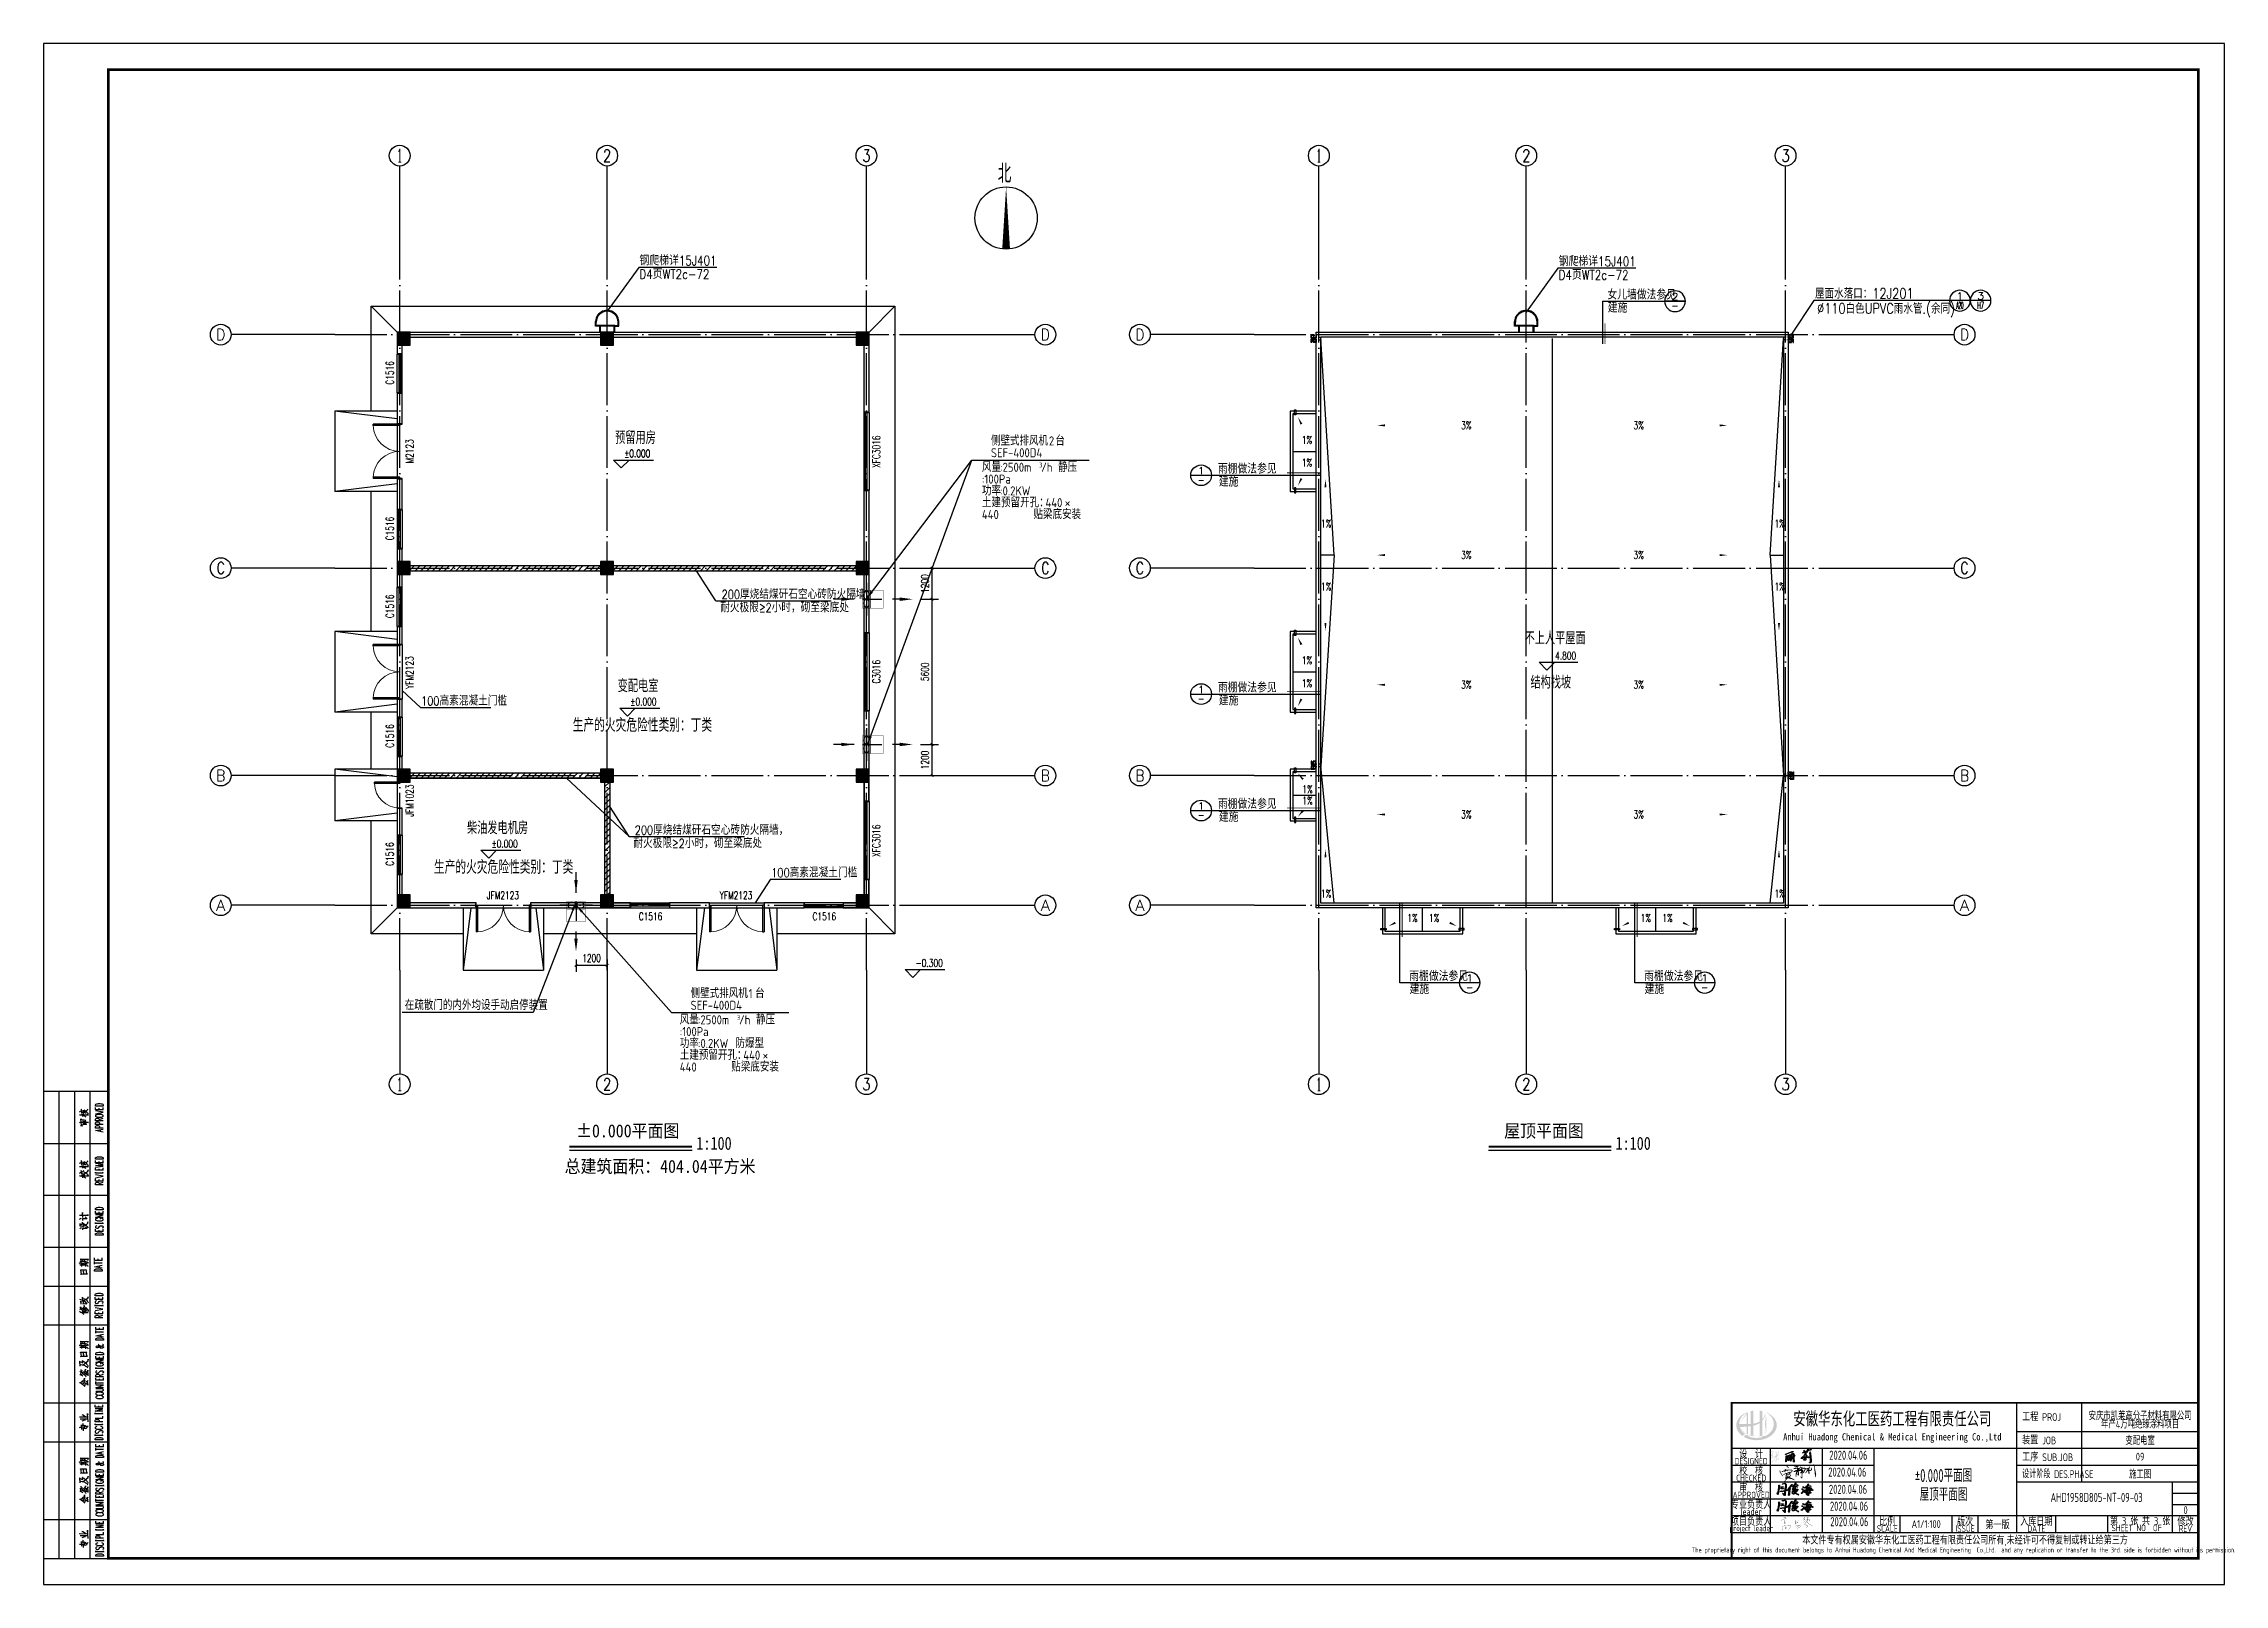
# Model space of a CAD drawing. Extents: x 4941602 to 7068445, y -422737 to 2032183.
# Drawn here: x 4941607 to 5025707, y -422737 to -363337 of the extents above; entities that cross this region are included whole.
import ezdxf
from ezdxf.enums import TextEntityAlignment as Align

# ---------------------------------------------------------------- set-up
doc = ezdxf.new("R2010")
doc.units = 0
doc.header["$LTSCALE"] = 1000
doc.header["$MEASUREMENT"] = 0
for name, pattern in [('CENTER2', [1.125, 0.75, -0.125, 0.125, -0.125]), ('CONTINOUS', [0]), ('DASH_50', [0.175, 0.125, -0.05]), ('DOTE', [2.42, 2, -0.2, 0.02, -0.2])]:
    doc.linetypes.add(name, pattern=pattern)
doc.layers.get('0').update_dxf_attribs({"linetype": 'CONTINUOUS'})
doc.layers.get('Defpoints').update_dxf_attribs({"linetype": 'CONTINUOUS'})
doc.layers.add('_0', color=7, linetype='CONTINUOUS', lineweight=25)
for name, color, linetype in [('AXIS', 3, 'CONTINUOUS'), ('AXIS_TEXT', 7, 'CONTINUOUS'), ('COLUMN', 9, 'CONTINUOUS'), ('DIM_ELEV', 3, 'CONTINUOUS'), ('DIM_LEAD', 3, 'CONTINUOUS'), ('DIM_SYMB', 3, 'CONTINUOUS'), ('DOTE', 252, 'CONTINUOUS'), ('DUCT-排烟中心线', 5, 'CENTER2'), ('DUCT-排烟管', 2, 'CONTINUOUS'), ('DUCT-送风标注', 3, 'CONTINUOUS'), ('LAYER1', 143, 'CONTINUOUS'), ('PUB_DIM', 3, 'CONTINUOUS'), ('PUB_HATCH', 8, 'CONTINUOUS'), ('PUB_TEXT', 7, 'CONTINUOUS'), ('PUB_TITLE', 4, 'CONTINUOUS'), ('PUB_WALL', 9, 'CONTINUOUS'), ('STAIR', 251, 'CONTINUOUS'), ('TH_DIM', 3, 'CONTINUOUS'), ('WALL', 251, 'CONTINUOUS'), ('WINDOW', 4, 'CONTINUOUS'), ('WINDOW_TEXT', 7, 'CONTINUOUS'), ('图名', 15, 'CONTINUOUS')]:
    doc.layers.add(name, color=color, linetype=linetype)
doc.styles.add('_HZTXT', font='txt.shx', dxfattribs={"width": 0.8, "bigfont": 'HZTXT.shx'})
doc.styles.add('_TCH_AXIS', font='COMPLEX', dxfattribs={"bigfont": 'GBCBIG'})
doc.styles.add('_TCH_DIM', font='SIMPLEX', dxfattribs={"bigfont": 'GBCBIG'})
doc.styles.add('_TCH_DIM_T3', font='SIMPLEX', dxfattribs={"width": 0.705882, "bigfont": 'GBCBIG'})
doc.styles.add('_TCH_WINDOW', font='SIMPLEX', dxfattribs={"height": 3.5, "bigfont": 'GBCBIG'})
doc.styles.add('AHD', font='sceie.shx', dxfattribs={"width": 0.7, "bigfont": 'sceic.shx'})
doc.styles.add('COMP', font='COMPLEX', dxfattribs={"bigfont": 'hztxt'})
doc.styles.add('COMPLEX', font='COMPLEX')
doc.styles.add('ECEC_TQ_S', font='')
doc.styles.add('sceie', font='SCEIE', dxfattribs={"width": 0.75, "bigfont": 'SCEIC'})
doc.styles.get("Standard").update_dxf_attribs({"font": 'SCEIE', "bigfont": 'SCEIC'})
doc.styles.add('TSSD_Rein', font='Tssdeng.shx', dxfattribs={"width": 0.7, "bigfont": 'hztxt.shx'})
doc.styles.add('宋体', font='', dxfattribs={"width": 0.7})
doc.styles.get('ECEC_TQ_S').set_extended_font_data('SimSun')
doc.styles.get('宋体').set_extended_font_data('SimSun')
doc.dimstyles.new('_TCH_ARCH&&100', dxfattribs={"dimtxt": 297.5, "dimasz": 100, "dimexe": 250, "dimexo": 300, "dimgap": 126.25, "dimtad": 1, "dimdec": 0, "dimzin": 0, "dimdsep": 46, "dimtxsty": '_TCH_DIM_T3', "dimblk": 'ARCHTICK', "dimcen": 0.09, "dimclrt": 7, "dimazin": 2, "dimtfac": 1, "dimtdec": 0, "dimtix": 1, "dimtmove": 2, "dimatfit": 3, "dimfxl": 0, "dimtolj": 1, "dimtzin": 0, "dimarcsym": 0})

msp = doc.modelspace()

# ---------------------------------------------------------------- texts
for s, height, style, width, p in [('安徽华东化工医药工程有限责任公司', 500, 'ECEC_TQ_S', 0.7, (5012902.1, -416337.3)), ('安徽华东化工医药工程有限责任公司', 500, 'ECEC_TQ_S', 0.7, (5012902.1, -416337.3)), ('Anhui Huadong Chemical & Medical Engineering Co.,Ltd', 280, 'ECEC_TQ_S', 0.85, (5012902.1, -417087.3)), ('Anhui Huadong Chemical & Medical Engineering Co.,Ltd', 280, 'ECEC_TQ_S', 0.85, (5012902.1, -417087.3)), ('DESIGNED', 250, 'AHD', 0.8, (5007457.2, -417987.3)), ('DESIGNED', 250, 'AHD', 0.8, (5007457.2, -417987.3)), ('设  计', 300, 'AHD', 0.8, (5007457.2, -417687.3)), ('设  计', 300, 'AHD', 0.8, (5007457.2, -417687.3)), ('CHECKED', 250, 'AHD', 0.8, (5007457.2, -418637.3)), ('CHECKED', 250, 'AHD', 0.8, (5007457.2, -418637.3)), ('校  核', 300, 'AHD', 0.8, (5007457.2, -418337.3)), ('校  核', 300, 'AHD', 0.8, (5007457.2, -418337.3)), ('%%P0.000平面图', 500, 'AHD', 0.7, (5014876.1, -418529.7)), ('APPROVED', 250, 'AHD', 0.8, (5007457.2, -419287.3)), ('APPROVED', 250, 'AHD', 0.8, (5007457.2, -419287.3)), ('专业负责人', 300, 'AHD', 0.8, (5007457.2, -419637.3)), ('审  核', 300, 'AHD', 0.8, (5007457.2, -418987.3)), ('审  核', 300, 'AHD', 0.8, (5007457.2, -418987.3)), ('屋顶平面图', 500, 'AHD', 0.7, (5014876.1, -419256)), ('project leader', 225, 'AHD', 0.8, (5007461.3, -420607.3)), ('项目负责人', 300, 'AHD', 0.8, (5007457.2, -420287.3)), ('leader', 250, 'AHD', 0.8, (5007457.2, -419937.3)), ('SCALE', 250, 'AHD', 0.8, (5012707.2, -420587.3)), ('SCALE', 250, 'AHD', 0.8, (5012707.2, -420587.3)), ('比例', 300, 'AHD', 0.8, (5012707.2, -420287.3)), ('比例', 300, 'AHD', 0.8, (5012707.2, -420287.3)), ('ISSUE', 250, 'AHD', 0.8, (5015707.2, -420587.3)), ('ISSUE', 250, 'AHD', 0.8, (5015707.2, -420587.3)), ('版次', 300, 'AHD', 0.8, (5015707.2, -420287.3)), ('版次', 300, 'AHD', 0.8, (5015707.2, -420287.3)), ('入库日期', 300, 'AHD', 0.8, (5018457.2, -420287.3)), ('入库日期', 300, 'AHD', 0.8, (5018457.2, -420287.3)), ('DATE', 250, 'AHD', 0.8, (5018457.2, -420587.3)), ('DATE', 250, 'AHD', 0.8, (5018457.2, -420587.3)), ('第 3 张 共 3 张', 300, 'AHD', 0.8, (5022457.2, -420262.3)), ('SHEET NO  OF  ', 250, 'AHD', 0.8, (5022457.2, -420562.3)), ('SHEET NO  OF  ', 250, 'AHD', 0.8, (5022457.2, -420562.3)), ('修改', 300, 'AHD', 0.8, (5024207.2, -420287.3)), ('修改', 300, 'AHD', 0.8, (5024207.2, -420287.3)), ('REV', 250, 'AHD', 0.8, (5024207.2, -420587.3)), ('REV', 250, 'AHD', 0.8, (5024207.2, -420587.3)), ('The proprietary right of this document belongs to Anhui Huadong Chemical And Medical Engineering  Co.,Ltd.  and any replication or transfer to the 3rd. side is forbidden without its permission. ', 200, 'AHD', 0.8, (5015707.2, -421437.3)), ('The proprietary right of this document belongs to Anhui Huadong Chemical And Medical Engineering  Co.,Ltd.  and any replication or transfer to the 3rd. side is forbidden without its permission. ', 200, 'AHD', 0.8, (5015707.2, -421437.3)), ('本文件专有权属安徽华东化工医药工程有限责任公司所有,未经许可不得复制或转让给第三方', 300, 'AHD', 0.8, (5015707.2, -421037.3)), ('本文件专有权属安徽华东化工医药工程有限责任公司所有,未经许可不得复制或转让给第三方', 300, 'AHD', 0.8, (5015707.2, -421037.3))]:
    msp.add_text(s, height=height, dxfattribs=dict(style=style, width=width)).set_placement(p, align=Align.MIDDLE)
at = {"style": 'AHD'}
for s, width, p in [('工程 PROJ', 0.8, (5017907.2, -416437.3)), ('工程 PROJ', 0.8, (5017907.2, -416437.3)), ('装置 JOB', 0.8, (5017907.2, -417337.3)), ('装置 JOB', 0.8, (5017907.2, -417337.3)), ('工序 SUB.JOB', 0.8, (5017907.2, -417987.3)), ('工序 SUB.JOB', 0.8, (5017907.2, -417987.3)), ('设计阶段 DES.PHASE', 0.7, (5017907.2, -418637.3)), ('设计阶段 DES.PHASE', 0.7, (5017907.2, -418637.3))]:
    msp.add_text(s, height=300, dxfattribs=dict(at, width=width)).set_placement(p)
at = {"width": 0.8}
for tag, text, height, style, p in [('2020.04.06', '200320-02-040', 350, 'sceie', (5011206.6, -417757.1)), ('2020.04.06', '200320-02-040', 350, 'sceie', (5011167.5, -418407.7)), ('2020.04.06', '200320-02-040', 350, 'sceie', (5011193.5, -419071.3)), ('2020.04.06', '200320-02-040', 350, 'sceie', (5011232.6, -419721.9)), ('AHD1958D805-NT-09-03', '200320-02-040', 350, 'sceie', (5020778, -419383.6)), ('2020.04.06', '200320-02-040', 350, 'sceie', (5011245.6, -420320.5)), ('A1/1:100', '1:100', 300, 'AHD', (5014207.2, -420412.3)), ('第一版', '0', 300, 'AHD', (5016957.2, -420412.3)), ('0', '0', 300, 'AHD', (5024211.3, -419873.4)), ('0', '0', 300, 'AHD', (5024211.3, -419873.4))]:
    msp.add_attdef(tag, text=text, height=height, dxfattribs=dict(at, style=style)).set_placement(p, align=Align.MIDDLE)
at = {"layer": 'AXIS', "style": 'TSSD_Rein', "width": 0.7}
for s, p in [('安庆市凯莱高分子材料有限公司', (5022457.2, -416209.7)), ('年产4万吨绝缘涂料项目', (5022457.2, -416532.8)), ('变配电室', (5022457.2, -417162.3)), ('09', (5022457.2, -417812.3)), ('施工图', (5022457.2, -418462.3))]:
    msp.add_text(s, height=300, dxfattribs=at).set_placement(p, align=Align.MIDDLE)
at = {"layer": 'DIM_LEAD', "color": 7}
msp.add_text('在疏散门的内外均设手动启停装置', height=350, dxfattribs=at).set_placement((4955534.1, -400588.4))
at = {"layer": 'DUCT-送风标注', "color": 7}
for s, height, p in [('侧壁式排风机', 350, (4978138.4, -378830.2)), ('台', 350, (4980625.9, -378830.2)), ('SEF-400D4', 350, (4978138.4, -379285.2)), ('2', 350, (4980375.9, -378830.2)), ('风量', 350, (4977792.4, -379845.2)), (':100Pa', 350, (4977792.4, -380300.2)), (':2500m', 350, (4978492.4, -379845.2)), ('3', 175, (4979992.4, -379670.2)), ('/h', 350, (4980079.9, -379845.2)), ('静压', 350, (4980729.9, -379845.2)), ('功率', 350, (4977792.4, -380755.2)), ('土建预留开孔：', 350, (4977792.4, -381210.2)), (':0.2KW', 350, (4978492.4, -380755.2)), ('440', 350, (4980242.4, -381210.2)), ('440', 350, (4977792.4, -381665.2)), ('贴梁底安装', 350, (4979779.9, -381665.2)), ('×', 350, (4980992.4, -381210.2)), ('侧壁式排风机', 350, (4966557.8, -400132)), ('SEF-400D4', 350, (4966557.8, -400587)), ('1', 350, (4968795.3, -400132)), ('台', 350, (4969045.3, -400132)), ('风量', 350, (4966139.9, -401147)), (':2500m', 350, (4966839.9, -401147)), ('3', 175, (4968339.9, -400972)), ('/h', 350, (4968427.4, -401147)), ('静压', 350, (4969077.4, -401147)), ('功率', 350, (4966139.9, -402057)), (':100Pa', 350, (4966139.9, -401602)), (':0.2KW', 350, (4966839.9, -402057)), ('防爆型', 350, (4968289.9, -402057)), ('土建预留开孔：', 350, (4966139.9, -402512)), ('440', 350, (4966139.9, -402967)), ('贴梁底安装', 350, (4968127.4, -402967)), ('440', 350, (4968589.9, -402512)), ('×', 350, (4969339.9, -402512))]:
    msp.add_text(s, height=height, dxfattribs=at).set_placement(p)
at = {"layer": 'PUB_DIM', "style": '_HZTXT', "width": 0.8}
for s, height, p in [('钢爬梯详15J401', 365.69, (4964584.1, -371885.5)), ('钢爬梯详15J401', 365.69, (5000031.2, -371915.5)), ('D4页WT2c-72', 365.69, (4964584.1, -372407.5)), ('D4页WT2c-72', 365.69, (5000031.2, -372437.5)), ('女儿墙做法参见', 350, (5001914.1, -373200.9)), ('建施', 350, (5001926.9, -373701.2)), ('屋面水落口：12J201', 400, (5009921.6, -373167.6)), ('%%C110白色UPVC雨水管.(余同)', 400, (5010000.1, -373745.6)), ('预留用房', 490.23, (4963647.8, -378773.6)), ('雨棚做法参见', 350, (4986891.9, -379912)), ('建施', 350, (4986928, -380412.3)), ('耐火极限≥2小时，砌至梁底处', 344.828, (4967699.2, -385255.9)), ('200厚烧结煤矸石空心砖防火隔墙，', 344.828, (4967754.6, -384745.2)), ('不上人平屋面', 490.23, (4998721.4, -386501.3)), ('结构找坡', 490.23, (4998946.8, -388203.7)), ('100高素混凝土门槛', 344.83, (4956164.4, -388851.2)), ('变配电室', 490.23, (4963746.2, -388340.9)), ('雨棚做法参见', 350, (4986891.9, -388347.3)), ('建施', 350, (4986928, -388847.6)), ('生产的火灾危险性类别：丁类', 517.241, (4962009.7, -389868.5)), ('雨棚做法参见', 350, (4986891.9, -392835.4)), ('柴油发电机房', 490.23, (4957935.5, -393817.8)), ('200厚烧结煤矸石空心砖防火隔墙，', 344.828, (4964404.2, -393834.9)), ('建施', 350, (4986928, -393335.7)), ('耐火极限≥2小时，砌至梁底处', 344.828, (4964348.9, -394345.5)), ('生产的火灾危险性类别：丁类', 517.241, (4956657.6, -395345.4)), ('100高素混凝土门槛', 344.83, (4969668.5, -395472.8)), ('雨棚做法参见', 350, (4994272.4, -399473.2)), ('雨棚做法参见', 350, (5003335, -399473.2)), ('建施', 350, (4994285.2, -399973.5)), ('建施', 350, (5003347.7, -399973.5))]:
    msp.add_text(s, height=height, dxfattribs=at).set_placement(p)
at = {"layer": 'PUB_TEXT', "style": '_TCH_DIM'}
msp.add_text('北', height=723.4, dxfattribs=at).set_placement((4978403.9, -368707.4))
at = {"layer": 'PUB_TEXT', "style": '_TCH_DIM', "width": 0.705882}
for s, p in [('3%', (4996272.3, -378205)), ('3%', (5002918.9, -378205)), ('1%', (4990127.6, -378766.2)), ('1%', (4990127.6, -379643.8)), ('1%', (4990871.3, -381990.9)), ('1%', (5008359.9, -381990.9)), ('3%', (4996272.3, -383205)), ('3%', (5002918.9, -383205)), ('1%', (4990871.3, -384419.1)), ('1%', (5008359.9, -384419.1)), ('4.800', (4999897, -387085)), ('1%', (4990127.6, -387266.2)), ('1%', (4990127.6, -388143.8)), ('3%', (4996272.3, -388205)), ('3%', (5002918.9, -388205)), ('1%', (4990151.9, -392235)), ('1%', (4990151.9, -392675)), ('3%', (4996272.3, -393205)), ('3%', (5002918.9, -393205)), ('1%', (4990871.3, -396259.4)), ('1%', (5008359.9, -396259.4)), ('1%', (4994198.1, -397193)), ('1%', (4995033.2, -397193)), ('1%', (5003198.1, -397193)), ('1%', (5004033.2, -397193))]:
    msp.add_text(s, height=297.5, dxfattribs=at).set_placement(p)
at = {"layer": 'PUB_TEXT', "color": 0, "style": '_TCH_DIM', "width": 0.705882}
for s, p in [('%%P0.000', (4963995.6, -379288.1)), ('%%P0.000', (4964235, -388855.4)), ('%%P0.000', (4958882.9, -394332.3)), ('-0.300', (4975237.2, -398931))]:
    msp.add_text(s, height=297.5, dxfattribs=at).set_placement(p)
at = {"layer": '图名', "style": '宋体'}
for s, width, p in [('%%P0.000平面图', 0.9, (4962141.2, -405502.2)), ('屋顶平面图', 0.9, (4997933.4, -405502.2)), ('1:100', 0.8, (4966780.6, -405983)), ('1:100', 0.8, (5002227.4, -405983)), ('总建筑面积：404.04平方米', 0.9, (4961699.3, -406872.2))]:
    msp.add_text(s, height=500, dxfattribs=dict(at, width=width)).set_placement(p)

# ---------------------------------------------------------------- blocks, each defined once
blk = doc.blocks.new('A$C05153518')
at = {"layer": 'LAYER1'}
h = blk.add_hatch(color=256, dxfattribs=at)
edge = h.paths.add_edge_path()
edge.add_ellipse((200, 200), major_axis=(77.8, 77.8), ratio=1, start_angle=315, end_angle=405, ccw=False)
edge.add_line((310, 200), (300, 200))
edge.add_ellipse((200, 200), major_axis=(-70.7, 70.7), ratio=1, start_angle=225, end_angle=315)
edge.add_line((200, 300), (200, 310))
edge = h.paths.add_edge_path()
edge.add_line((200, 310), (200, 300))
edge.add_ellipse((200, 200), major_axis=(70.7, 70.7), ratio=1, start_angle=45, end_angle=135)
edge.add_line((100, 200), (90, 200))
edge.add_ellipse((200, 200), major_axis=(-77.8, 77.8), ratio=1, start_angle=-45, end_angle=45, ccw=False)
edge = h.paths.add_edge_path()
edge.add_line((90, 200), (100, 200))
edge.add_ellipse((200, 200), major_axis=(-70.7, 70.7), ratio=1, start_angle=45, end_angle=135)
edge.add_line((200, 100), (200, 90))
edge.add_ellipse((200, 200), major_axis=(77.8, 77.8), ratio=1, start_angle=135, end_angle=225, ccw=False)
edge = h.paths.add_edge_path()
edge.add_line((300, 200), (310, 200))
edge.add_ellipse((200, 200), major_axis=(-77.8, 77.8), ratio=1, start_angle=135, end_angle=225, ccw=False)
edge.add_line((200, 90), (200, 100))
edge.add_ellipse((200, 200), major_axis=(70.7, 70.7), ratio=1, start_angle=225, end_angle=315)
h = blk.add_hatch(color=256, dxfattribs=at)
edge = h.paths.add_edge_path()
edge.add_ellipse((200, 200), major_axis=(77.8, 77.8), ratio=1, start_angle=315, end_angle=405, ccw=False)
edge.add_line((310, 200), (300, 200))
edge.add_ellipse((200, 200), major_axis=(-70.7, 70.7), ratio=1, start_angle=225, end_angle=315)
edge.add_line((200, 300), (200, 310))
edge = h.paths.add_edge_path()
edge.add_line((200, 310), (200, 300))
edge.add_ellipse((200, 200), major_axis=(70.7, 70.7), ratio=1, start_angle=45, end_angle=135)
edge.add_line((100, 200), (90, 200))
edge.add_ellipse((200, 200), major_axis=(-77.8, 77.8), ratio=1, start_angle=-45, end_angle=45, ccw=False)
edge = h.paths.add_edge_path()
edge.add_line((90, 200), (100, 200))
edge.add_ellipse((200, 200), major_axis=(-70.7, 70.7), ratio=1, start_angle=45, end_angle=135)
edge.add_line((200, 100), (200, 90))
edge.add_ellipse((200, 200), major_axis=(77.8, 77.8), ratio=1, start_angle=135, end_angle=225, ccw=False)
edge = h.paths.add_edge_path()
edge.add_line((300, 200), (310, 200))
edge.add_ellipse((200, 200), major_axis=(-77.8, 77.8), ratio=1, start_angle=135, end_angle=225, ccw=False)
edge.add_line((200, 90), (200, 100))
edge.add_ellipse((200, 200), major_axis=(70.7, 70.7), ratio=1, start_angle=225, end_angle=315)
at = {"layer": 'DOTE'}
for p, q in [((400, 200), (0, 200)), ((200, 400), (200, 0)), ((200, 400), (200, 0)), ((200, 400), (200, 0))]:
    blk.add_line(p, q, dxfattribs=at)
at = {"layer": 'LAYER1'}
for radius in [110, 110, 100, 100]:
    blk.add_circle((200, 200), radius, dxfattribs=at)
blk = doc.blocks.new('A$C395401BF')
at = {"layer": 'LAYER1', "xscale": -0.5, "yscale": 0.5, "zscale": 0.5, "rotation": 180}
blk.add_blockref('A$C05153518', (0, 200), dxfattribs=at)
blk = doc.blocks.new('34343434')
at = {"layer": 'DOTE'}
blk.add_line((57410, 27919), (57410, 28119), dxfattribs=at)
at = {"layer": 'LAYER1', "linetype": 'DASH_50'}
for p, q in [((57410, 28069), (57070, 28069)), ((57410, 27969), (57070, 27969)), ((57436, 28062), (57490, 28149))]:
    blk.add_line(p, q, dxfattribs=at)
for points in [[(57310, 27869), (57310, 28169), (57510, 28169), (57510, 27869)], [(57330, 27889), (57330, 28149), (57490, 28149), (57490, 27889)]]:
    blk.add_lwpolyline(points, close=True, dxfattribs=at)
at = {"layer": 'LAYER1', "linetype": 'CONTINOUS'}
blk.add_circle((57410, 28019), 50, dxfattribs=at)
at = {"rotation": 270}
blk.add_blockref('A$C395401BF', (57310, 28119), dxfattribs=at)
blk = doc.blocks.new('A$C04D97144')
for p, q in [((6, 0), (6, 180)), ((12, 0), (12, 180)), ((18, 0), (18, 180)), ((0, 160), (25, 160)), ((0, 140), (25, 140)), ((0, 120), (25, 120)), ((0, 105), (25, 105)), ((0, 90), (25, 90)), ((0, 60), (25, 60)), ((0, 45), (25, 45)), ((0, 15), (25, 15))]:
    blk.add_line(p, q)
blk.add_lwpolyline([(0, 180), (0, 0), (25, 0), (25, 180)], close=True)
for points in [[(13.81, 170.94), (13.95, 171.05), (13.92, 171.02), (17.27, 171.02), (17, 170.98), (16.72, 171.02)], [(13.86, 172.15), (14.14, 172.35), (14.27, 172.38), (14.34, 172.35)], [(14.56, 166.93), (14.41, 169.49), (14.31, 169.43), (14.77, 169.08)], [(14.77, 171.68), (14.55, 173.26), (14.52, 173.14), (14.6, 172.92)], [(14.74, 172.24), (14.91, 172.21), (15.58, 171.72), (15.62, 171.68), (15.41, 172.54)], [(14.8, 171.44), (14.97, 170.34)], [(16.18, 168.75), (16.32, 168.86), (14.97, 169.04), (15.08, 169.08), (15.27, 167.31)], [(14.99, 171.05), (15.44, 170.8), (15.79, 170.59), (16.04, 170.42), (16.29, 170.2)], [(15.02, 167.18), (15.27, 167.25), (16.53, 167.36), (16.29, 167.32), (16.18, 168.75), (16.15, 168.58), (16.21, 168.27)], [(15.05, 172.71), (15.19, 172.68), (15.62, 172.35), (15.65, 172.32), (15.93, 172.07), (16.21, 171.79), (16.46, 171.47)], [(15.19, 171.05), (15.54, 171.41)], [(15.62, 172.92), (15.82, 172.82), (16.28, 172.49), (16.56, 172.15), (16.86, 171.79), (17.09, 171.47), (17.27, 171.22)], [(15.73, 167.59), (15.62, 168.61)], [(16.39, 172.38), (16.86, 172.95), (17.09, 173.06), (16.81, 172.89)], [(22.97, 174.41), (20.03, 174.41), (20.03, 174.9), (20.17, 175.1), (20.47, 175.24), (20.72, 175.32), (21.18, 175.38), (21.87, 175.38), (22.28, 175.32), (22.58, 175.24), (22.83, 175.1), (22.97, 174.9), (22.97, 174.41), (22.97, 174.41)], [(22.97, 173), (20.03, 173), (20.03, 173.91)], [(20.03, 171.46), (22.97, 172.02), (20.03, 172.59)], [(20.03, 170.48), (20.17, 170.34), (20.47, 170.2), (20.72, 170.14), (21.18, 170.06), (21.87, 170.06), (22.28, 170.14), (22.58, 170.2), (22.83, 170.34), (22.97, 170.48), (22.97, 170.77), (22.83, 170.91), (22.58, 171.05), (22.28, 171.11), (21.87, 171.19), (21.18, 171.19), (20.72, 171.11), (20.47, 171.05), (20.17, 170.91), (20.03, 170.77), (20.03, 170.48), (20.03, 170.48)], [(22.97, 168.74), (20.03, 168.74), (20.03, 169.37), (20.17, 169.57), (20.33, 169.65), (20.58, 169.71), (20.88, 169.71), (21.18, 169.65), (21.27, 169.57), (21.43, 169.37), (21.43, 168.74)], [(22.97, 167.34), (20.03, 167.34), (20.03, 167.97), (20.17, 168.17), (20.33, 168.24), (20.58, 168.31), (21.02, 168.31), (21.27, 168.24), (21.43, 168.17), (21.57, 167.97), (21.57, 167.34)], [(21.43, 173), (21.43, 173.56)], [(21.43, 169.23), (22.97, 169.71)], [(22.97, 173), (22.97, 173.91)], [(13.78, 167.95), (14.06, 168.13), (14.27, 168.19)], [(14.27, 166.93), (14.52, 166.93), (14.71, 166.88), (14.91, 166.82), (15.05, 166.76)], [(14.66, 168.06), (14.71, 168.13), (17.28, 168.09), (17.03, 168.05), (16.72, 168.09)], [(22.97, 165.93), (20.03, 165.93), (20.03, 166.57), (20.17, 166.77), (20.33, 166.84), (20.58, 166.92), (21.02, 166.92), (21.27, 166.84), (21.43, 166.77), (21.57, 166.57), (21.57, 165.93)], [(22.97, 164.39), (20.03, 164.95), (22.97, 165.52)], [(21.98, 164.61), (21.98, 165.3)], [(13.86, 152.26), (14.14, 152.46), (14.27, 152.49), (14.34, 152.46)], [(14.77, 151.79), (14.55, 153.37), (14.52, 153.26), (14.6, 153.03)], [(14.74, 152.35), (14.91, 152.32), (15.58, 151.84), (15.62, 151.79), (15.41, 152.67)], [(14.8, 151.55), (14.97, 150.45)], [(15.05, 152.82), (15.19, 152.81), (15.62, 152.46), (15.65, 152.43), (15.93, 152.18), (16.21, 151.9), (16.46, 151.58)], [(15.19, 151.16), (15.54, 151.52)], [(15.62, 153.03), (15.82, 152.95), (16.28, 152.6), (16.56, 152.26), (16.86, 151.9), (17.09, 151.58), (17.27, 151.33)], [(16.39, 152.49), (16.86, 153.06), (17.09, 153.17), (16.81, 153)], [(22.97, 153.91), (20.03, 153.91), (20.03, 154.4), (20.17, 154.6), (20.47, 154.74), (20.72, 154.82), (21.18, 154.88), (21.87, 154.88), (22.28, 154.82), (22.58, 154.74), (22.83, 154.6), (22.97, 154.4), (22.97, 153.91), (22.97, 153.91)], [(22.97, 152.51), (20.03, 152.51), (20.03, 153.42)], [(20.03, 150.83), (22.97, 151.18), (20.03, 151.52), (22.97, 151.88), (20.03, 152.23)], [(21.43, 152.51), (21.43, 153.06)], [(22.97, 152.51), (22.97, 153.42)], [(13.81, 151.05), (13.95, 151.16), (13.92, 151.13), (17.27, 151.13), (17, 151.1), (16.72, 151.13)], [(13.81, 148.52), (14.06, 148.69), (14.23, 148.76), (14.41, 148.76)], [(13.81, 147.36), (13.98, 147.5), (13.92, 147.45), (17.27, 147.45), (17.06, 147.39), (16.78, 147.45)], [(14.71, 148.1), (14.52, 149.54), (14.49, 149.43), (14.55, 149.29)], [(14.74, 147.84), (14.94, 146.76)], [(14.91, 149.01), (15.22, 149.35), (15.36, 149.43), (15.54, 149.54)], [(14.91, 148.47), (15.13, 148.44), (15.54, 148.16), (15.82, 147.95), (15.93, 147.84)], [(14.94, 147.45), (15.33, 147.28), (15.68, 147.08), (15.99, 146.89), (16.28, 146.65)], [(14.99, 151.16), (15.44, 150.91), (15.79, 150.7), (16.04, 150.53), (16.29, 150.31)], [(15.08, 147.47), (15.44, 147.88)], [(15.33, 148.98), (15.57, 149.01), (15.96, 148.83), (16.28, 148.66), (16.53, 148.47), (16.72, 148.3), (16.92, 148.13), (17.09, 147.92), (17.27, 147.67)], [(15.73, 148.21), (15.79, 148.3), (17.09, 149.29), (17.12, 149.82), (17.03, 149.32), (16.92, 149.18)], [(22.97, 149.7), (20.03, 149.7), (20.03, 150.61)], [(20.03, 148.52), (20.03, 148.98), (20.03, 148.71), (22.89, 148.71), (22.89, 148.52), (22.89, 148.98)], [(20.03, 146.76), (22.97, 147.33), (20.03, 147.89)], [(22.97, 145.5), (20.03, 145.5), (20.03, 146.42)], [(22.97, 144.03), (20.03, 144.03), (20.03, 144.67), (20.17, 144.88), (20.33, 144.94), (20.58, 145.02), (20.88, 145.02), (21.18, 144.94), (21.27, 144.88), (21.43, 144.67), (21.43, 144.03)], [(21.43, 149.7), (21.43, 150.26)], [(21.43, 145.5), (21.43, 146.07)], [(21.43, 144.53), (22.97, 145.02)], [(22.97, 149.7), (22.97, 150.61)], [(22.97, 145.5), (22.97, 146.42)], [(22.97, 134.41), (20.03, 134.41), (20.03, 134.9), (20.17, 135.1), (20.47, 135.25), (20.72, 135.31), (21.18, 135.39), (21.87, 135.39), (22.28, 135.31), (22.58, 135.25), (22.83, 135.1), (22.97, 134.9), (22.97, 134.41), (22.97, 134.41)], [(13.78, 132.37), (13.98, 132.39), (17.28, 132.39), (17.06, 132.37), (16.78, 132.39)], [(13.86, 130.75), (14.14, 130.97), (14.28, 131.08), (14.45, 131.15)], [(13.92, 128.22), (14.17, 128.26), (14.45, 128.26), (14.71, 128.19), (14.97, 128.11), (15.13, 128), (15.27, 127.89), (15.41, 127.75)], [(13.98, 127.12), (14.38, 127.45), (14.55, 127.52)], [(14.14, 128.29), (14.09, 129.06), (14, 128.99), (14.23, 128.9), (14.42, 128.9), (14.6, 128.9), (14.8, 128.9), (14.88, 128.93), (14.97, 128.99), (14.99, 129.1), (15.02, 129.24), (15.02, 129.45), (14.99, 129.56), (14.94, 129.64)], [(15.16, 126.7), (15.05, 127.45), (14.94, 127.34), (15.16, 127.31), (16.67, 127.3), (16.78, 127.16), (16.18, 127.75)], [(15.13, 131.49), (14.99, 133.33), (14.97, 133.22), (15.02, 132.98)], [(15.13, 130.33), (15.02, 131.11), (14.97, 131.07), (16.72, 131), (16.84, 130.89), (16.04, 131.66)], [(15.51, 128.11), (15.36, 129.21), (15.27, 129.13), (15.51, 129.02), (15.79, 128.88), (16.01, 128.74), (16.21, 128.6), (16.46, 128.37), (16.7, 128.11), (16.89, 127.86), (17.03, 127.66), (17.12, 127.49)], [(15.76, 128.08), (15.76, 128.15), (17, 129.2), (17.03, 129.73), (16.95, 129.2), (16.84, 129.06)], [(22.97, 133), (20.03, 133), (20.03, 133.91)], [(22.97, 131.46), (20.03, 131.46), (22.97, 132.45), (20.03, 132.45)], [(20.72, 131.19), (20.47, 131.11), (20.17, 130.97), (20.03, 130.83), (20.03, 130.55), (20.17, 130.42), (20.47, 130.28), (20.72, 130.2), (21.18, 130.14), (21.87, 130.14), (22.28, 130.2), (22.58, 130.28), (22.83, 130.42), (22.97, 130.55), (22.97, 130.83), (22.83, 130.97), (22.58, 131.11), (22.28, 131.19), (21.87, 131.19), (21.87, 130.83)], [(20.03, 129.02), (20.03, 129.48), (20.03, 129.21), (22.89, 129.21), (22.89, 129.02), (22.89, 129.48)], [(20.47, 128.24), (20.17, 128.1), (20.03, 127.89), (20.03, 127.61), (20.17, 127.41), (20.47, 127.27), (20.72, 127.27), (21.02, 127.33), (21.18, 127.41), (21.27, 127.55), (21.57, 127.97), (21.73, 128.1), (21.87, 128.18), (22.12, 128.24), (22.58, 128.24), (22.83, 128.1), (22.97, 127.89), (22.97, 127.61), (22.83, 127.41), (22.58, 127.27)], [(22.97, 126.01), (20.03, 126.01), (20.03, 126.92)], [(21.43, 133), (21.43, 133.56)], [(21.43, 126.01), (21.43, 126.56)], [(22.97, 133), (22.97, 133.91)], [(22.97, 126.01), (22.97, 126.92)], [(22.97, 124.61), (20.03, 124.61), (20.03, 125.1), (20.17, 125.3), (20.47, 125.44), (20.72, 125.52), (21.18, 125.58), (21.87, 125.58), (22.28, 125.52), (22.58, 125.44), (22.83, 125.3), (22.97, 125.1), (22.97, 124.61), (22.97, 124.61)], [(13.75, 113.87), (13.92, 113.91), (16.13, 113.83)], [(13.92, 113.06), (14.09, 113.13), (16.21, 113.13)], [(14.14, 114.51), (14.45, 114.6), (15.08, 114.6), (15.76, 114.57), (16.18, 114.51), (16.64, 114.37), (16.92, 114.2), (17.34, 113.88)], [(14.17, 109.58), (14.45, 109.64), (15.08, 109.67), (15.73, 109.69), (15.82, 109.69), (16.28, 109.69), (16.86, 109.69), (16.67, 109.69), (16.5, 110.8), (16.7, 111.02), (16.43, 111.08), (16.1, 111.08), (15.44, 111.12), (14.77, 111.13), (14.2, 111.13), (14.28, 111.16), (14.49, 109.67)], [(14.49, 114.6), (14.34, 115.45), (14.27, 115.36), (15.13, 115.36), (15.19, 115.36), (16.46, 115.39), (16.95, 115.36), (17.23, 115.33), (17.31, 115.31), (16.95, 114.89), (17.2, 115.28)], [(14.69, 112.61), (14.52, 114.29)], [(15.16, 113.16), (15.08, 113.66)], [(15.19, 114.62), (15.11, 115.11)], [(15.51, 109.69), (15.33, 110.8), (15.3, 110.69), (15.41, 110.42)], [(15.65, 113.17), (15.57, 113.63)], [(15.93, 114.57), (15.93, 114.62), (15.85, 115.07)], [(16.29, 112.53), (16.07, 114.29), (16.04, 114.2), (16.13, 114.09)], [(16.39, 113.63), (16.72, 113.94), (16.86, 113.94), (16.61, 113.83)], [(16.46, 113.17), (16.61, 113.16), (16.89, 112.92), (17.09, 112.72), (17.23, 112.53)], [(22.54, 114.92), (19.59, 114.92), (19.59, 115.83)], [(19.59, 113.44), (19.59, 114.43)], [(19.59, 113.94), (22.54, 113.94)], [(22.54, 111.9), (19.59, 112.47), (22.54, 113.03)], [(22.54, 110.72), (19.59, 110.72), (19.59, 111.21), (19.75, 111.41), (20.05, 111.56), (20.3, 111.63), (20.75, 111.7), (21.44, 111.7), (21.85, 111.63), (22.15, 111.56), (22.4, 111.41), (22.54, 111.21), (22.54, 110.72), (22.54, 110.72)], [(21, 114.92), (21, 115.48)], [(21.55, 112.12), (21.55, 112.81)], [(22.54, 114.92), (22.54, 115.83)], [(22.86, 101.27), (19.92, 101.27), (19.92, 101.75), (20.06, 101.97), (20.36, 102.11), (20.61, 102.18), (21.07, 102.24), (21.76, 102.24), (22.17, 102.18), (22.47, 102.11), (22.72, 101.97), (22.86, 101.75), (22.86, 101.27), (22.86, 101.27)], [(13.78, 95.27), (13.95, 95.23), (14.41, 94.98), (14.45, 94.98), (14.8, 94.75), (15.08, 94.56), (15.3, 94.35), (15.51, 94.18)], [(13.84, 99.93), (14.17, 99.88), (14.63, 99.71), (15.11, 99.49), (15.41, 99.32), (15.65, 99.21), (15.85, 99.08)], [(13.84, 96.29), (14.27, 96.08), (14.6, 95.91), (14.85, 95.72), (14.91, 95.69), (15.11, 95.55)], [(14.38, 96.02), (14.41, 96.14), (14.28, 96.99), (14.23, 96.93), (14.63, 96.65), (14.97, 96.4), (15.19, 96.16), (15.4, 95.91), (15.58, 95.66), (15.71, 95.49)], [(14.49, 98.06), (14.34, 99.21), (14.27, 99.08), (15.25, 98.94), (15.25, 99.08), (15.36, 98.23), (15.11, 98.19), (15.41, 98.23), (16.7, 98.2)], [(14.66, 95.91), (14.69, 96.02), (15.71, 97.13), (15.68, 97.5), (15.68, 97.13), (15.57, 96.99)], [(14.74, 94.86), (17.23, 94.86), (17, 94.81), (16.57, 94.86)], [(14.83, 95.3), (16.46, 95.3), (16.28, 95.27), (16.13, 95.3)], [(15.16, 99.49), (14.99, 100.76), (14.97, 100.62), (15.02, 100.39)], [(15.11, 100.2), (15.27, 100.2), (15.73, 100.07), (15.99, 99.96), (16.21, 99.85), (16.42, 99.71), (16.61, 99.54), (16.81, 99.35), (16.95, 99.11), (17.09, 98.89), (17.14, 98.72), (17.2, 98.55)], [(15.41, 96.4), (15.51, 96.36), (15.54, 96.33), (15.76, 96.05), (15.96, 95.83), (16.1, 95.63)], [(15.54, 99.35), (15.57, 99.43), (17.09, 100.31), (17.12, 100.84), (17.03, 100.34), (16.86, 100.2)], [(15.76, 96.62), (15.87, 96.57), (15.93, 96.54), (16.21, 96.22), (16.24, 96.16), (16.39, 96), (16.53, 95.77), (16.67, 95.55)], [(16.81, 98.12), (16.04, 99)], [(16.1, 96.88), (16.29, 96.79), (16.57, 96.47), (16.81, 96.19), (16.95, 95.91), (17.12, 95.63), (17.23, 95.38), (17.28, 95.17)], [(22.86, 99.87), (19.92, 99.87), (19.92, 100.78)], [(20.36, 99.3), (20.06, 99.16), (19.92, 98.96), (19.92, 98.67), (20.06, 98.47), (20.36, 98.33), (20.61, 98.33), (20.91, 98.39), (21.07, 98.47), (21.16, 98.61), (21.46, 99.02), (21.62, 99.16), (21.76, 99.24), (22.01, 99.3), (22.47, 99.3), (22.72, 99.16), (22.86, 98.96), (22.86, 98.67), (22.72, 98.47), (22.47, 98.33)], [(19.92, 97.28), (19.92, 97.75), (19.92, 97.48), (22.78, 97.48), (22.78, 97.28), (22.78, 97.75)], [(19.92, 95.53), (22.86, 96.08), (19.92, 96.65)], [(22.86, 94.26), (19.92, 94.26), (19.92, 95.17)], [(22.86, 92.8), (19.92, 92.8), (19.92, 93.43), (20.06, 93.63), (20.22, 93.71), (20.47, 93.77), (20.77, 93.77), (21.07, 93.71), (21.16, 93.63), (21.32, 93.43), (21.32, 92.8)], [(21.32, 99.87), (21.32, 100.43)], [(21.32, 94.26), (21.32, 94.83)], [(21.32, 93.29), (22.86, 93.77)], [(22.86, 99.87), (22.86, 100.78)], [(22.86, 94.26), (22.86, 95.17)], [(23.05, 88.31), (20.09, 88.31), (20.09, 89.22)], [(20.09, 86.83), (20.09, 87.82)], [(20.09, 87.33), (23.05, 87.33)], [(23.05, 85.29), (20.09, 85.86), (23.05, 86.42)], [(23.05, 84.11), (20.09, 84.11), (20.09, 84.6), (20.25, 84.8), (20.55, 84.94), (20.8, 85.02), (21.26, 85.09), (21.95, 85.09), (22.34, 85.02), (22.65, 84.94), (22.89, 84.8), (23.05, 84.6), (23.05, 84.11), (23.05, 84.11)], [(21.49, 88.31), (21.49, 88.87)], [(22.04, 85.51), (22.04, 86.2)], [(23.05, 88.31), (23.05, 89.22)], [(13.75, 82.18), (13.92, 82.23), (16.13, 82.15)], [(14.14, 74.09), (14, 76.02), (13.89, 75.88), (14.06, 75.82), (14.6, 75.63), (15.13, 75.42), (15.08, 75.38), (15.08, 75.42), (14.97, 76.24), (14.88, 76.16), (15.19, 76.02), (15.47, 75.88), (15.68, 75.77), (15.85, 75.63), (16.13, 75.42), (16.35, 75.24), (16.57, 75), (16.72, 74.8), (16.89, 74.54), (17.06, 74.26), (17.2, 74.04)], [(13.92, 81.38), (14.09, 81.44), (16.21, 81.44)], [(14.14, 82.82), (14.45, 82.9), (15.08, 82.9), (15.76, 82.89), (16.18, 82.82), (16.64, 82.68), (16.92, 82.51), (17.34, 82.19)], [(14.17, 77.89), (14.45, 77.95), (15.08, 77.98), (15.73, 78), (15.82, 78), (16.28, 78), (16.86, 78), (16.67, 78), (16.5, 79.12), (16.7, 79.34), (16.43, 79.4), (16.1, 79.4), (15.44, 79.43), (14.77, 79.45), (14.2, 79.45), (14.28, 79.48), (14.49, 77.98)], [(14.49, 82.9), (14.34, 83.77), (14.27, 83.67), (15.13, 83.67), (15.19, 83.67), (16.46, 83.7), (16.95, 83.67), (17.23, 83.64), (17.31, 83.62), (16.95, 83.2), (17.2, 83.59)], [(14.69, 80.92), (14.52, 82.6)], [(15.16, 81.46), (15.08, 81.97)], [(15.19, 82.93), (15.11, 83.42)], [(15.22, 74.69), (17.12, 76.16), (17.12, 76.76), (17.06, 76.23), (17.03, 76.16), (16.81, 75.94)], [(15.51, 78), (15.33, 79.12), (15.3, 79.01), (15.41, 78.74)], [(15.65, 81.49), (15.57, 81.94)], [(15.93, 82.89), (15.93, 82.93), (15.85, 83.39)], [(16.29, 80.84), (16.07, 82.6), (16.04, 82.51), (16.13, 82.4)], [(16.39, 81.94), (16.72, 82.26), (16.86, 82.26), (16.61, 82.15)], [(16.46, 81.49), (16.61, 81.46), (16.89, 81.24), (17.09, 81.03), (17.23, 80.84)], [(21.35, 82.43), (21.26, 82.43), (21.1, 82.35), (21.1, 82.29), (21.26, 82.21), (21.49, 82.15), (22.2, 82.01), (22.65, 81.87), (22.89, 81.72), (23.05, 81.58), (23.05, 81.3), (22.89, 81.17), (22.75, 81.1), (22.5, 81.03), (22.2, 81.03), (21.95, 81.1), (21.79, 81.17), (21.26, 81.66), (21.1, 81.72), (20.8, 81.8), (20.55, 81.8), (20.25, 81.72), (20.09, 81.58), (20.25, 81.44), (20.55, 81.38), (20.8, 81.38), (21.26, 81.44), (21.65, 81.58), (22.65, 81.94), (22.89, 82.08), (23.05, 82.21), (23.05, 82.35), (22.89, 82.43), (22.75, 82.43)], [(23.05, 78.5), (20.09, 78.5), (20.09, 78.99), (20.25, 79.21), (20.55, 79.35), (20.8, 79.41), (21.26, 79.49), (21.95, 79.49), (22.34, 79.41), (22.65, 79.35), (22.89, 79.21), (23.05, 78.99), (23.05, 78.5), (23.05, 78.5)], [(23.05, 77.11), (20.09, 77.11), (20.09, 78.02)], [(23.05, 75.57), (20.09, 75.57), (23.05, 76.56), (20.09, 76.56)], [(21.49, 77.11), (21.49, 77.67)], [(23.05, 77.11), (23.05, 78.02)], [(13.89, 67.85), (14.03, 67.84), (14.49, 67.57), (14.97, 67.24), (15.27, 66.96), (15.62, 66.61), (15.93, 66.27)], [(13.92, 72), (14.06, 72.03), (14.85, 71.69)], [(13.92, 70.95), (14.12, 70.92), (14.55, 70.7), (14.88, 70.49), (15.16, 70.27)], [(14.23, 74.8), (14.38, 74.8), (14.91, 74.69), (15.22, 74.61), (15.54, 74.5), (15.87, 74.36), (16.15, 74.18), (16.5, 73.98), (16.75, 73.79), (16.98, 73.55), (17.09, 73.44)], [(14.23, 67.74), (15.76, 69.05), (15.76, 69.08), (15.79, 69.5), (15.71, 69.05), (15.57, 68.87)], [(14.49, 70.73), (14.41, 71.54)], [(14.56, 71.83), (14.42, 72.85)], [(14.52, 70.92), (14.94, 71.12)], [(14.6, 72.14), (15.05, 72.39)], [(14.85, 71.48), (14.99, 71.47), (15.51, 71.01), (15.57, 70.98), (15.82, 70.74), (16.13, 70.35), (16.28, 70.16), (16.42, 69.96)], [(15.05, 71.43), (16.13, 72.56), (16.13, 73.02), (16.1, 72.56), (15.9, 72.33)], [(15.4, 67.27), (15.4, 67.29), (15.4, 67.35), (15.27, 68.26), (15.27, 68.13), (15.33, 67.99)], [(15.76, 71.86), (15.87, 70.95)], [(16.04, 66.69), (16.07, 66.82), (15.9, 68.76), (15.87, 68.65), (15.9, 68.54)], [(16.04, 71.37), (16.46, 71.48), (16.7, 71.43), (16.39, 71.43)], [(16.07, 72.08), (16.28, 72.08), (17.06, 71.75)], [(16.13, 67.63), (16.24, 67.6), (16.78, 67.18), (17.09, 66.93), (17.12, 66.83), (16.86, 68.4), (16.39, 67.99)], [(16.28, 70.84), (16.64, 70.98), (16.81, 70.98), (16.57, 70.95)], [(16.86, 68.4), (17, 68.51), (17.17, 68.59)], [(17.14, 70.46), (17, 72.63), (17, 72.49), (17.03, 72.17)], [(20.8, 75.28), (20.55, 75.22), (20.25, 75.08), (20.09, 74.94), (20.09, 74.65), (20.25, 74.51), (20.55, 74.37), (20.8, 74.31), (21.26, 74.23), (21.95, 74.23), (22.34, 74.31), (22.65, 74.37), (22.89, 74.51), (23.05, 74.65), (23.05, 74.94), (22.89, 75.08), (22.65, 75.22), (22.34, 75.28), (21.95, 75.28), (21.95, 74.94)], [(20.55, 72.35), (20.25, 72.2), (20.09, 72), (20.09, 71.72), (20.25, 71.51), (20.55, 71.37), (20.8, 71.37), (21.1, 71.43), (21.26, 71.51), (21.35, 71.65), (21.65, 72.06), (21.79, 72.2), (21.95, 72.28), (22.2, 72.35), (22.65, 72.35), (22.89, 72.2), (23.05, 72), (23.05, 71.72), (22.89, 71.51), (22.65, 71.37)], [(23.05, 70.04), (20.09, 70.04), (20.09, 70.66), (20.25, 70.88), (20.39, 70.95), (20.64, 71.03), (20.94, 71.03), (21.26, 70.95), (21.35, 70.88), (21.49, 70.66), (21.49, 70.04)], [(23.05, 68.7), (20.09, 68.7), (20.09, 69.61)], [(20.09, 67.24), (20.09, 68.21)], [(20.09, 67.73), (23.05, 67.73)], [(20.11, 73.11), (20.11, 73.59), (20.11, 73.32), (22.95, 73.32), (22.95, 73.11), (22.95, 73.59)], [(21.49, 70.52), (23.05, 71.03)], [(21.49, 68.7), (21.49, 69.27)], [(23.05, 68.7), (23.05, 69.61)], [(22.81, 58.27), (19.86, 58.27), (19.86, 59.18)], [(23.05, 65.76), (20.09, 65.76), (23.05, 66.75), (20.09, 66.75)], [(20.09, 64.44), (22.2, 64.44), (22.65, 64.51), (22.89, 64.65), (23.05, 64.85), (23.05, 64.99), (22.89, 65.21), (22.65, 65.35), (22.2, 65.42), (20.09, 65.42)], [(20.09, 63.39), (20.25, 63.25), (20.55, 63.11), (20.8, 63.05), (21.26, 62.97), (21.95, 62.97), (22.34, 63.05), (22.65, 63.11), (22.89, 63.25), (23.05, 63.39), (23.05, 63.67), (22.89, 63.81), (22.65, 63.94), (22.34, 64.02), (21.95, 64.08), (21.26, 64.08), (20.8, 64.02), (20.55, 63.94), (20.25, 63.81), (20.09, 63.67), (20.09, 63.39), (20.09, 63.39)], [(20.8, 62.68), (20.55, 62.62), (20.25, 62.48), (20.09, 62.34), (20.09, 62.06), (20.25, 61.91), (20.55, 61.77), (20.8, 61.71), (21.26, 61.63), (21.95, 61.63), (22.34, 61.71), (22.65, 61.77), (22.89, 61.91), (23.05, 62.06), (23.05, 62.34), (22.89, 62.48), (22.65, 62.62), (22.34, 62.68)], [(22.81, 58.27), (22.81, 59.18)], [(13.84, 50.54), (14.06, 50.56), (15.11, 50.34), (16.04, 50.08), (15.99, 50.02), (15.79, 51.39), (15.71, 51.36), (16.84, 50.68)], [(13.86, 54.53), (14.09, 54.59), (17.03, 54.53)], [(14.06, 53.82), (14.31, 53.87), (17.06, 53.87)], [(14.74, 49.71), (14.55, 51.5), (14.55, 51.39), (14.6, 51.18)], [(14.8, 55.44), (15.16, 55.38), (15.71, 55.02), (16.28, 54.56)], [(14.91, 53.02), (15.85, 53.43), (16.15, 53.48)], [(15.36, 49.2), (15.19, 52.03), (15.16, 51.89), (15.19, 51.72)], [(16.46, 50.05), (16.7, 50.4), (16.84, 50.62), (16.98, 50.87), (17.09, 51.01), (17.23, 51.11)], [(17.12, 52.63), (16.98, 55.83), (16.95, 55.69), (17, 55.38)], [(22.81, 56.73), (19.86, 56.73), (22.81, 57.72), (19.86, 57.72)], [(19.86, 54.07), (22.81, 54.07), (22.81, 54.91)], [(22.81, 52.6), (19.86, 52.6), (19.86, 53.23), (20.01, 53.45), (20.16, 53.51), (20.41, 53.59), (20.86, 53.59), (21.11, 53.51), (21.26, 53.45), (21.41, 53.23), (21.41, 52.6)], [(20.56, 50.85), (20.31, 50.78), (20.01, 50.65), (19.86, 50.51), (19.86, 50.23), (20.01, 50.08), (20.31, 49.94), (20.56, 49.88), (21.02, 49.8), (21.71, 49.8), (22.1, 49.88), (22.42, 49.94), (22.65, 50.08), (22.81, 50.23), (22.81, 50.51), (22.65, 50.65), (22.42, 50.78), (22.1, 50.85)], [(19.87, 55.68), (19.87, 56.15), (19.87, 55.88), (22.72, 55.88), (22.72, 55.68), (22.72, 56.15)], [(19.87, 51.48), (19.87, 51.95), (19.87, 51.69), (22.72, 51.69), (22.72, 51.48), (22.72, 51.95)], [(21.26, 58.27), (21.26, 58.83)], [(20.31, 49.31), (20.01, 49.17), (19.86, 48.97), (19.86, 48.69), (20.01, 48.47), (20.31, 48.34), (20.56, 48.34), (20.86, 48.4), (21.02, 48.47), (21.11, 48.61), (21.41, 49.03), (21.55, 49.17), (21.71, 49.24), (21.96, 49.31), (22.42, 49.31), (22.65, 49.17), (22.81, 48.97), (22.81, 48.69), (22.65, 48.47), (22.42, 48.34)], [(22.81, 45.67), (19.86, 45.67), (19.86, 46.16), (20.01, 46.38), (20.31, 46.52), (20.56, 46.58), (21.02, 46.66), (21.71, 46.66), (22.1, 46.58), (22.42, 46.52), (22.65, 46.38), (22.81, 46.16), (22.81, 45.67), (22.81, 45.67)], [(19.87, 47.29), (19.87, 47.74), (19.87, 47.48), (22.72, 47.48), (22.72, 47.29), (22.72, 47.74)], [(23.13, 43.08), (20.19, 43.08), (20.19, 43.99)], [(20.19, 41.62), (20.19, 42.59)], [(20.19, 42.1), (23.13, 42.1)], [(21.59, 43.08), (21.59, 43.64)], [(23.13, 43.08), (23.13, 43.99)], [(13.75, 37.17), (13.92, 37.23), (16.13, 37.14)], [(13.92, 36.39), (14.09, 36.43), (16.21, 36.43)], [(14.14, 37.83), (14.45, 37.91), (15.08, 37.91), (15.76, 37.88), (16.18, 37.83), (16.64, 37.69), (16.92, 37.52), (17.34, 37.2)], [(14.17, 32.9), (14.45, 32.95), (15.08, 32.98), (15.73, 33.01), (15.82, 33.01), (16.28, 33.01), (16.86, 33.01), (16.67, 33.01), (16.5, 34.11), (16.7, 34.34), (16.43, 34.39), (16.1, 34.39), (15.44, 34.42), (14.77, 34.45), (14.2, 34.45), (14.28, 34.49), (14.49, 32.98)], [(14.49, 37.91), (14.34, 38.76), (14.27, 38.68), (15.13, 38.68), (15.19, 38.68), (16.46, 38.71), (16.95, 38.68), (17.23, 38.65), (17.31, 38.62), (16.95, 38.19), (17.2, 38.59)], [(14.69, 35.93), (14.52, 37.6)], [(15.16, 36.46), (15.08, 36.98)], [(15.19, 37.94), (15.11, 38.43)], [(15.51, 33.01), (15.33, 34.11), (15.3, 34), (15.41, 33.75)], [(15.65, 36.5), (15.57, 36.95)], [(15.93, 37.88), (15.93, 37.94), (15.85, 38.4)], [(16.29, 35.84), (16.07, 37.6), (16.04, 37.52), (16.13, 37.41)], [(16.39, 36.95), (16.72, 37.27), (16.86, 37.27), (16.61, 37.14)], [(16.46, 36.5), (16.61, 36.46), (16.89, 36.24), (17.09, 36.04), (17.23, 35.84)], [(23.13, 40.08), (20.19, 40.63), (23.13, 41.19)], [(23.13, 38.88), (20.19, 38.88), (20.19, 39.37), (20.33, 39.58), (20.63, 39.72), (20.88, 39.79), (21.33, 39.86), (22.03, 39.86), (22.43, 39.79), (22.73, 39.72), (22.98, 39.58), (23.13, 39.37), (23.13, 38.88), (23.13, 38.88)], [(21.43, 37.2), (21.33, 37.2), (21.18, 37.12), (21.18, 37.06), (21.33, 36.98), (21.59, 36.92), (22.28, 36.78), (22.73, 36.64), (22.98, 36.5), (23.13, 36.35), (23.13, 36.09), (22.98, 35.95), (22.83, 35.87), (22.58, 35.8), (22.28, 35.8), (22.03, 35.87), (21.88, 35.95), (21.33, 36.43), (21.18, 36.5), (20.88, 36.57), (20.63, 36.57), (20.33, 36.5), (20.19, 36.35), (20.33, 36.21), (20.63, 36.15), (20.88, 36.15), (21.33, 36.21), (21.73, 36.35), (22.73, 36.72), (22.98, 36.86), (23.13, 36.98), (23.13, 37.12), (22.98, 37.2), (22.83, 37.2)], [(23.13, 33.28), (20.19, 33.28), (20.19, 33.78), (20.33, 33.98), (20.63, 34.12), (20.88, 34.19), (21.33, 34.27), (22.03, 34.27), (22.43, 34.19), (22.73, 34.12), (22.98, 33.98), (23.13, 33.78), (23.13, 33.28), (23.13, 33.28)], [(22.14, 40.28), (22.14, 40.97)], [(14.14, 29.1), (14, 31.03), (13.89, 30.89), (14.06, 30.82), (14.6, 30.62), (15.13, 30.43), (15.08, 30.37), (15.08, 30.43), (14.97, 31.25), (14.88, 31.17), (15.19, 31.03), (15.47, 30.89), (15.68, 30.76), (15.85, 30.62), (16.13, 30.43), (16.35, 30.23), (16.57, 30.01), (16.72, 29.8), (16.89, 29.55), (17.06, 29.27), (17.2, 29.03)], [(13.92, 26.99), (14.06, 27.02), (14.85, 26.69)], [(13.92, 25.95), (14.12, 25.92), (14.55, 25.69), (14.88, 25.5), (15.16, 25.26)], [(14.23, 29.8), (14.38, 29.8), (14.91, 29.69), (15.22, 29.6), (15.54, 29.49), (15.87, 29.35), (16.15, 29.18), (16.5, 28.99), (16.75, 28.78), (16.98, 28.56), (17.09, 28.45)], [(14.49, 25.72), (14.41, 26.55)], [(14.56, 26.83), (14.42, 27.86)], [(14.52, 25.92), (14.94, 26.13)], [(14.6, 27.15), (15.05, 27.4)], [(14.85, 26.49), (14.99, 26.46), (15.51, 26), (15.57, 25.99), (15.82, 25.75), (16.13, 25.36), (16.28, 25.15), (16.42, 24.97)], [(15.05, 26.43), (16.13, 27.57), (16.13, 28.01), (16.1, 27.57), (15.9, 27.34)], [(15.22, 29.69), (17.12, 31.17), (17.12, 31.77), (17.06, 31.22), (17.03, 31.17), (16.81, 30.93)], [(15.76, 26.85), (15.87, 25.95)], [(16.04, 26.38), (16.46, 26.49), (16.7, 26.43), (16.39, 26.43)], [(16.07, 27.09), (16.28, 27.09), (17.06, 26.74)], [(16.28, 25.84), (16.64, 25.99), (16.81, 25.99), (16.57, 25.95)], [(17.14, 25.47), (17, 27.62), (17, 27.48), (17.03, 27.16)], [(23.13, 31.88), (20.19, 31.88), (20.19, 32.79)], [(23.13, 30.34), (20.19, 30.34), (23.13, 31.33), (20.19, 31.33)], [(20.88, 30.06), (20.63, 29.99), (20.33, 29.85), (20.19, 29.71), (20.19, 29.43), (20.33, 29.29), (20.63, 29.14), (20.88, 29.08), (21.33, 29.02), (22.03, 29.02), (22.43, 29.08), (22.73, 29.14), (22.98, 29.29), (23.13, 29.43), (23.13, 29.71), (22.98, 29.85), (22.73, 29.99), (22.43, 30.06), (22.03, 30.06), (22.03, 29.71)], [(20.19, 27.89), (20.19, 28.36), (20.19, 28.09), (23.05, 28.09), (23.05, 27.89), (23.05, 28.36)], [(20.63, 27.12), (20.33, 26.98), (20.19, 26.77), (20.19, 26.49), (20.33, 26.28), (20.63, 26.14), (20.88, 26.14), (21.18, 26.21), (21.33, 26.28), (21.43, 26.43), (21.73, 26.83), (21.88, 26.98), (22.03, 27.05), (22.28, 27.12), (22.73, 27.12), (22.98, 26.98), (23.13, 26.77), (23.13, 26.49), (22.98, 26.28), (22.73, 26.14)], [(23.13, 24.81), (20.19, 24.81), (20.19, 25.44), (20.33, 25.66), (20.49, 25.72), (20.74, 25.8), (21.04, 25.8), (21.33, 25.72), (21.43, 25.66), (21.59, 25.44), (21.59, 24.81)], [(21.59, 31.88), (21.59, 32.44)], [(21.59, 25.3), (23.13, 25.8)], [(23.13, 31.88), (23.13, 32.79)], [(13.89, 22.86), (14.03, 22.83), (14.49, 22.58), (14.97, 22.23), (15.27, 21.95), (15.62, 21.62), (15.93, 21.27)], [(14.23, 22.75), (15.76, 24.05), (15.76, 24.09), (15.79, 24.51), (15.71, 24.05), (15.57, 23.88)], [(15.4, 22.26), (15.4, 22.29), (15.4, 22.36), (15.27, 23.25), (15.27, 23.14), (15.33, 23)], [(16.04, 21.7), (16.07, 21.81), (15.9, 23.77), (15.87, 23.66), (15.9, 23.54)], [(16.13, 22.64), (16.24, 22.61), (16.78, 22.18), (17.09, 21.93), (17.12, 21.84), (16.86, 23.39), (16.39, 23)], [(16.86, 23.39), (17, 23.52), (17.17, 23.6)], [(23.13, 23.49), (20.19, 23.49), (20.19, 24.38)], [(20.19, 22.01), (20.19, 22.99)], [(20.19, 22.5), (23.13, 22.5)], [(23.13, 20.54), (20.19, 20.54), (23.13, 21.52), (20.19, 21.52)], [(20.19, 19.22), (22.28, 19.22), (22.73, 19.28), (22.98, 19.42), (23.13, 19.62), (23.13, 19.77), (22.98, 19.99), (22.73, 20.13), (22.28, 20.19), (20.19, 20.19)], [(20.19, 18.16), (20.33, 18.02), (20.63, 17.88), (20.88, 17.82), (21.33, 17.74), (22.03, 17.74), (22.43, 17.82), (22.73, 17.88), (22.98, 18.02), (23.13, 18.16), (23.13, 18.45), (22.98, 18.59), (22.73, 18.73), (22.43, 18.79), (22.03, 18.85), (21.33, 18.85), (20.88, 18.79), (20.63, 18.73), (20.33, 18.59), (20.19, 18.45), (20.19, 18.16), (20.19, 18.16)], [(20.88, 17.46), (20.63, 17.39), (20.33, 17.25), (20.19, 17.11), (20.19, 16.83), (20.33, 16.69), (20.63, 16.54), (20.88, 16.48), (21.33, 16.42), (22.03, 16.42), (22.43, 16.48), (22.73, 16.54), (22.98, 16.69), (23.13, 16.83), (23.13, 17.11), (22.98, 17.25), (22.73, 17.39), (22.43, 17.46)], [(21.59, 23.49), (21.59, 24.04)], [(23.13, 23.49), (23.13, 24.38)], [(13.86, 9.54), (14.09, 9.59), (17.03, 9.54)], [(14.06, 8.82), (14.31, 8.88), (17.06, 8.88)], [(14.8, 10.43), (15.16, 10.39), (15.71, 10.01), (16.28, 9.55)], [(14.91, 8.03), (15.85, 8.42), (16.15, 8.49)], [(17.12, 7.64), (16.98, 10.84), (16.95, 10.7), (17, 10.39)], [(23.13, 13.43), (20.19, 13.43), (20.19, 14.35)], [(23.13, 11.89), (20.19, 11.89), (23.13, 12.87), (20.19, 12.87)], [(20.19, 10.84), (20.19, 11.31), (20.19, 11.05), (23.05, 11.05), (23.05, 10.84), (23.05, 11.31)], [(20.19, 9.24), (23.13, 9.24), (23.13, 10.07)], [(23.13, 7.76), (20.19, 7.76), (20.19, 8.39), (20.33, 8.61), (20.49, 8.67), (20.74, 8.75), (21.18, 8.75), (21.43, 8.67), (21.59, 8.61), (21.73, 8.39), (21.73, 7.76)], [(21.59, 13.43), (21.59, 14)], [(23.13, 13.43), (23.13, 14.35)], [(13.84, 5.53), (14.06, 5.56), (15.11, 5.34), (16.04, 5.08), (15.99, 5.03), (15.79, 6.38), (15.71, 6.37), (16.84, 5.67)], [(14.74, 4.72), (14.55, 6.51), (14.55, 6.38), (14.6, 6.19)], [(15.36, 4.2), (15.19, 7.04), (15.16, 6.9), (15.19, 6.73)], [(16.46, 5.06), (16.7, 5.39), (16.84, 5.63), (16.98, 5.88), (17.09, 6.02), (17.23, 6.1)], [(20.19, 6.65), (20.19, 7.12), (20.19, 6.85), (23.05, 6.85), (23.05, 6.65), (23.05, 7.12)], [(20.88, 6.02), (20.63, 5.94), (20.33, 5.8), (20.19, 5.66), (20.19, 5.39), (20.33, 5.25), (20.63, 5.11), (20.88, 5.03), (21.33, 4.97), (22.03, 4.97), (22.43, 5.03), (22.73, 5.11), (22.98, 5.25), (23.13, 5.39), (23.13, 5.66), (22.98, 5.8), (22.73, 5.94), (22.43, 6.02)], [(20.63, 4.48), (20.33, 4.34), (20.19, 4.12), (20.19, 3.85), (20.33, 3.63), (20.63, 3.49), (20.88, 3.49), (21.18, 3.57), (21.33, 3.63), (21.43, 3.77), (21.73, 4.2), (21.88, 4.34), (22.03, 4.4), (22.28, 4.48), (22.73, 4.48), (22.98, 4.34), (23.13, 4.12), (23.13, 3.85), (22.98, 3.63), (22.73, 3.49)], [(20.19, 2.45), (20.19, 2.91), (20.19, 2.64), (23.05, 2.64), (23.05, 2.45), (23.05, 2.91)], [(23.13, 0.84), (20.19, 0.84), (20.19, 1.32), (20.33, 1.54), (20.63, 1.67), (20.88, 1.75), (21.33, 1.81), (22.03, 1.81), (22.43, 1.75), (22.73, 1.67), (22.98, 1.54), (23.13, 1.32), (23.13, 0.84), (23.13, 0.84)]]:
    blk.add_lwpolyline(points)
blk = doc.blocks.new('A$C1BD43FEB')
blk.add_blockref('A$C04D97144', (0, 0))
blk = doc.blocks.new('GXED01100007000C')
blk.add_blockref('A$C1BD43FEB', (-25, 0))
blk = doc.blocks.new('_INDEX')
blk.add_line((-0.5, 0), (0.5, 0))
blk.add_circle((0, 0), 0.5)
at = {"style": 'COMP'}
for tag, width, p, p2 in [('1', 2.333333, (-0.17, 0.05), (0.17, 0.05)), ('-', 1.166667, (-0.17, -0.39), (0.17, -0.39))]:
    blk.add_attdef(tag, text='', height=0.34, dxfattribs=dict(at, width=width)).set_placement(p, p2, align=Align.FIT)
blk = doc.blocks.new('_AXISO')
blk.add_circle((0, 0), 0.5)
at = {"layer": 'AXIS_TEXT', "style": 'COMPLEX', "width": 1.041667}
blk.add_attdef('A', text='', height=0.56, dxfattribs=at).set_placement((-0.25, -0.28), (0.25, -0.28), align=Align.FIT)
blk = doc.blocks.new('$TCHSYS$WIN2D')
for p, q in [((-0.5, 0.5), (0.5, 0.5)), ((-0.5, 0.5), (-0.5, -0.5)), ((0.5, 0.5), (0.5, -0.5)), ((0.5, 0.167), (-0.5, 0.167)), ((0.5, -0.167), (-0.5, -0.167)), ((-0.5, -0.5), (0.5, -0.5))]:
    blk.add_line(p, q)
blk = doc.blocks.new('$DorLib2D$00000002')
for p, q in [((-0.5, 0), (-0.5, 0.4875)), ((-0.475, 0.4875), (-0.5, 0.4875)), ((-0.475, 0), (-0.475, 0.4875)), ((0.475, 0), (0.475, 0.4875)), ((0.475, 0.4875), (0.5, 0.4875)), ((0.5, 0), (0.5, 0.4875)), ((-0.5, 0), (-0.475, 0)), ((0.5, 0), (0.475, 0))]:
    blk.add_line(p, q)
at = {"lineweight": 13}
for centre, start, end in [((-0.4875, 0), 0, 88.53072), ((0.4875, 0), 91.46928, 180)]:
    blk.add_arc(centre, 0.4875, start, end, dxfattribs=at)
blk = doc.blocks.new('$DorLib2D$00000001')
for p, q in [((0.45, 0.975), (0.5, 0.975)), ((0.45, 0), (0.45, 0.975)), ((0.5, 0), (0.5, 0.975)), ((0.5, 0), (0.45, 0))]:
    blk.add_line(p, q)
at = {"lineweight": 13}
blk.add_arc((0.475, 0), 0.975, 91.46928, 180, dxfattribs=at)
blk = doc.blocks.new('_FZH')
blk.add_lwpolyline([(-0.5, -0.5), (0.5, -0.5), (0.5, 0.5), (-0.5, 0.5)], close=True)
at = {"layer": 'PUB_HATCH'}
blk.add_solid([(-0.5, -0.5), (0.5, -0.5), (-0.5, 0.5), (0.5, 0.5)], dxfattribs=at)
blk = doc.blocks.new('SEF-550')
at = {"color": 2}
blk.add_line((-150, 630, -5400), (-150, -630, -5400), dxfattribs=at)
at = {"color": 2, "const_width": 20, "elevation": -2700}
blk.add_lwpolyline([(-300, 350), (-300, -350)], dxfattribs=at)
for centre in [(-150, 158, -2700), (-150, -157, -2700)]:
    blk.add_ellipse(centre, major_axis=(0, -158), ratio=0.68873)
at = {"layer": 'DIM_LEAD'}
for p, q in [((-1436, 0), (-1159, 0)), ((324, 0), (1123, 0))]:
    blk.add_line(p, q, dxfattribs=at)
for points in [[(-1936, 0, 0, 133, 0), (-1436, 0, 0, 0, 0)], [(324, 0, 0, 133, 0), (824, 0, 0, 0, 0)]]:
    blk.add_lwpolyline(points, format="xyseb", dxfattribs=at)
at = {"layer": 'DUCT-排烟中心线'}
blk.add_line((0, 0), (-790, 0), dxfattribs=at)
at = {"layer": 'DUCT-排烟管', "const_width": 15}
for points in [[(0, 350), (-790, 350)], [(-790, 350), (-790, -350)], [(0, -350), (0, 350)], [(-790, -350), (0, -350)]]:
    blk.add_lwpolyline(points, dxfattribs=at)
blk = doc.blocks.new('A$C744C32FA')
at = {"const_width": 30}
for points in [[(-2326, 582), (-2064, 692), (-1816, 796), (-1490, 848), (-1270, 844)], [(-1936, 1093), (-1737, 1077), (-1648, 1041), (-1810, 905)], [(-1731, 663), (-1881, 583), (-1870, 98)], [(-1827, 396), (-1624, 407), (-1683, 178), (-1785, 172)], [(-164, 18), (-164, 609), (181, 609), (259, 574), (264, 359)], [(-164, 314), (-7, 353), (104, 403)], [(-134, 116), (-29, 188), (93, 237), (170, 221), (209, 331), (264, 359)], [(942, 898), (1107, 926), (1169, 977), (1294, 1000)], [(948, 580), (1073, 676), (1203, 739), (1357, 744), (1391, 773)], [(1507, 561), (1490, 391), (1400, 274), (1309, 157), (1214, 34), (1126, -80), (1076, -119)], [(1096, 313), (1232, 433), (1357, 563), (1402, 586)], [(1192, 881), (1164, 478), (1155, 349)], [(1369, -2), (1421, -24), (1477, -51)], [(1510, 451), (1603, 321), (1697, 211), (1854, 88), (1967, -1), (2044, -62), (2137, -96), (2323, -163), (2364, -162), (2404, -149), (2384, -156)], [(1530, 654), (1647, 720), (1785, 749), (1891, 785), (2007, 796)], [(1541, 978), (1734, 989), (1818, 1000), (1872, 989)], [(1603, 465), (1698, 528), (1794, 557), (1966, 568), (2003, 590)], [(1706, 987), (1698, 528)], [(-2108, -913), (-2158, -364), (-1863, -238), (-1491, -154), (-1069, -179), (-858, -255), (-909, -331), (-1198, -765)], [(-1677, -676), (-1677, -347)], [(-1677, -415), (-1452, -396), (-1441, -504), (-1677, -676)], [(-238, -177), (-238, -696)], [(-193, -327), (-59, -250), (154, -178), (450, -162), (558, -210), (534, -366), (450, -489), (346, -609)], [(-47, -485), (45, -414), (178, -350), (322, -338)], [(-3, -681), (142, -597), (326, -529), (398, -549)], [(1332, -239), (1431, -185), (1526, -163), (1671, -155), (1722, -174), (1703, -260), (1445, -564)]]:
    blk.add_lwpolyline(points, dxfattribs=at)
blk = doc.blocks.new('_ArchTick')
at = {"color": 0, "linetype": 'ByBlock', "const_width": 0.4}
blk.add_lwpolyline([(-0.5, -0.5), (0.5, 0.5)], dxfattribs=at)
blk = doc.blocks.new('*D182')
at = {"layer": 'Defpoints', "color": 0}
for p in [(4962139, -398343), (4963339, -398343), (4963339, -398870)]:
    blk.add_point(p, dxfattribs=at)
at = {"layer": 'TH_DIM', "color": 0, "lineweight": -2}
for p, q in [((4962139, -398643), (4962139, -399120)), ((4962139, -398870), (4963339, -398870)), ((4963339, -398643), (4963339, -399120))]:
    blk.add_line(p, q, dxfattribs=at)
at = {"layer": 'TH_DIM', "color": 0, "lineweight": -2, "xscale": 100, "yscale": 100, "zscale": 100, "rotation": 180}
blk.add_blockref('_ArchTick', (4962139, -398870), dxfattribs=at)
at = {"layer": 'TH_DIM', "color": 0, "lineweight": -2, "xscale": 100, "yscale": 100, "zscale": 100}
blk.add_blockref('_ArchTick', (4963339, -398870), dxfattribs=at)
at = {"layer": 'TH_DIM', "color": 7, "insert": (4962739, -398595), "char_height": 297.5, "attachment_point": 5, "style": '_TCH_DIM_T3'}
blk.add_mtext('\\A1;1200', dxfattribs=at)
blk = doc.blocks.new('*D183')
at = {"layer": 'Defpoints', "color": 0}
for p in [(4975125, -390356), (4975869, -390356), (4975125, -391556)]:
    blk.add_point(p, dxfattribs=at)
at = {"layer": 'TH_DIM', "color": 0, "lineweight": -2}
for p, q in [((4975425, -390356), (4976119, -390356)), ((4975869, -391556), (4975869, -390356)), ((4975425, -391556), (4976119, -391556))]:
    blk.add_line(p, q, dxfattribs=at)
at = {"layer": 'TH_DIM', "color": 0, "lineweight": -2, "xscale": 100, "yscale": 100, "zscale": 100}
for p, rotation in [((4975869, -390356), 90), ((4975869, -391556), 270)]:
    blk.add_blockref('_ArchTick', p, dxfattribs=dict(at, rotation=rotation))
at = {"layer": 'TH_DIM', "color": 7, "insert": (4975594, -390956), "char_height": 297.5, "attachment_point": 5, "rotation": 90, "style": '_TCH_DIM_T3'}
blk.add_mtext('\\A1;1200', dxfattribs=at)
blk = doc.blocks.new('*D184')
at = {"layer": 'Defpoints', "color": 0}
for p in [(4975125, -384756), (4975869, -384756), (4975125, -390356)]:
    blk.add_point(p, dxfattribs=at)
at = {"layer": 'TH_DIM', "color": 0, "lineweight": -2}
for p, q in [((4975425, -384756), (4976119, -384756)), ((4975869, -390356), (4975869, -384756)), ((4975425, -390356), (4976119, -390356))]:
    blk.add_line(p, q, dxfattribs=at)
at = {"layer": 'TH_DIM', "color": 0, "lineweight": -2, "xscale": 100, "yscale": 100, "zscale": 100}
for p, rotation in [((4975869, -384756), 90), ((4975869, -390356), 270)]:
    blk.add_blockref('_ArchTick', p, dxfattribs=dict(at, rotation=rotation))
at = {"layer": 'TH_DIM', "color": 7, "insert": (4975594, -387556), "char_height": 297.5, "attachment_point": 5, "rotation": 90, "style": '_TCH_DIM_T3'}
blk.add_mtext('\\A1;5600', dxfattribs=at)
blk = doc.blocks.new('*D185')
at = {"layer": 'Defpoints', "color": 0}
for p in [(4975125, -383556), (4975869, -383556), (4975125, -384756)]:
    blk.add_point(p, dxfattribs=at)
at = {"layer": 'TH_DIM', "color": 0, "lineweight": -2}
for p, q in [((4975425, -383556), (4976119, -383556)), ((4975869, -384756), (4975869, -383556)), ((4975425, -384756), (4976119, -384756))]:
    blk.add_line(p, q, dxfattribs=at)
at = {"layer": 'TH_DIM', "color": 0, "lineweight": -2, "xscale": 100, "yscale": 100, "zscale": 100}
for p, rotation in [((4975869, -383556), 90), ((4975869, -384756), 270)]:
    blk.add_blockref('_ArchTick', p, dxfattribs=dict(at, rotation=rotation))
at = {"layer": 'TH_DIM', "color": 7, "insert": (4975594, -384156), "char_height": 297.5, "attachment_point": 5, "rotation": 90, "style": '_TCH_DIM_T3'}
blk.add_mtext('\\A1;1200', dxfattribs=at)

# ---------------------------------------------------------------- dimensions: what is measured, and where the dimension line sits
at = {"layer": 'TH_DIM', "color": 0}
for p1, p2, distance, picture, middle in [((4975125.3, -384756.3), (4975125.3, -383556.3), -744, '*D185', (4975594.3, -384156.3)), ((4975125.3, -390356.3), (4975125.3, -384756.3), -744, '*D184', (4975594.3, -387556.3)), ((4975125.3, -391556.3), (4975125.3, -390356.3), -744, '*D183', (4975594.3, -390956.3)), ((4962138.9, -398342.7), (4963338.9, -398342.7), -527.6, '*D182', (4962738.9, -398595.3))]:
    dim = msp.add_aligned_dim(p1=p1, p2=p2, distance=distance, dimstyle='_TCH_ARCH&&100', dxfattribs=at)
    dim.commit()
    dim.dimension.update_dxf_attribs({"geometry": picture, "text_midpoint": middle})

# ---------------------------------------------------------------- hatches: boundary and pattern name
h = msp.add_hatch(color=256)
edge = h.paths.add_edge_path()
edge.add_spline(control_points=[(5007543.7, -416615.7), (5007549.8, -416614.3), (5007555.9, -416612.9), (5007605, -416601), (5007647.6, -416588), (5007722.6, -416556.9), (5007755.5, -416539.9), (5007786.4, -416519.3)], knot_values=[61.629012, 61.629012, 61.629012, 61.629012, 63.3304306, 63.3304306, 75.3536336, 75.3536336, 85.3986489, 85.3986489, 85.3986489, 85.3986489], degree=3, periodic=0)
edge.add_line((5007786.4, -416519.3), (5007786.4, -417029.5))
edge.add_spline(control_points=[(5007786.4, -417029.5), (5007803.5, -417026.8), (5007820.6, -417023.5), (5007855.3, -417015.4), (5007873, -417010.6), (5007890.4, -417005.1)], knot_values=[4.9084564, 4.9084564, 4.9084564, 4.9084564, 4.9928212, 4.9928212, 5.0830337, 5.0830337, 5.0830337, 5.0830337], degree=3, periodic=0)
edge.add_line((5007890.4, -417005.1), (5007890.4, -416423.7))
edge.add_spline(control_points=[(5007890.4, -416423.7), (5007899, -416412.7), (5007907.2, -416401.4), (5007933.3, -416361.7), (5007949, -416331.8), (5007978.2, -416259), (5007989.4, -416215.2), (5007994.1, -416169.9), (5007994.3, -416168.6), (5007994.4, -416167.3)], knot_values=[97.9917441, 97.9917441, 97.9917441, 97.9917441, 101.6421898, 101.6421898, 110.3379755, 110.3379755, 121.9343221, 121.9343221, 122.2706915, 122.2706915, 122.2706915, 122.2706915], degree=3, periodic=0)
edge.add_line((5007994.4, -416167.3), (5007994.4, -416096.9))
edge.add_spline(control_points=[(5007994.4, -416096.9), (5007994.3, -416104.6), (5007993.9, -416112.2), (5007993.4, -416119.9)], knot_values=[126.194075, 126.194075, 126.194075, 126.194075, 128.3967624, 128.3967624, 128.3967624, 128.3967624], degree=3, periodic=0)
edge.add_spline(control_points=[(5007993.4, -416119.9), (5007992.9, -416126.1), (5007992.3, -416132.3), (5007991.5, -416138.6)], knot_values=[124.4170495, 124.4170495, 124.4170495, 124.4170495, 126.194075, 126.194075, 126.194075, 126.194075], degree=3, periodic=0)
edge.add_spline(control_points=[(5007991.5, -416138.6), (5007990.4, -416147.7), (5007988.9, -416156.8), (5007987.1, -416165.9)], knot_values=[121.8052898, 121.8052898, 121.8052898, 121.8052898, 124.4170495, 124.4170495, 124.4170495, 124.4170495], degree=3, periodic=0)
edge.add_spline(control_points=[(5007987.1, -416165.9), (5007984.7, -416178.1), (5007981.8, -416190.2), (5007978.3, -416202.2)], knot_values=[118.3157402, 118.3157402, 118.3157402, 118.3157402, 121.8052898, 121.8052898, 121.8052898, 121.8052898], degree=3, periodic=0)
edge.add_spline(control_points=[(5007978.3, -416202.2), (5007974.8, -416214.3), (5007970.7, -416226.3), (5007966.2, -416238.2)], knot_values=[114.7959879, 114.7959879, 114.7959879, 114.7959879, 118.3157402, 118.3157402, 118.3157402, 118.3157402], degree=3, periodic=0)
edge.add_spline(control_points=[(5007966.2, -416238.2), (5007961.7, -416249.9), (5007956.7, -416261.4), (5007951.3, -416272.8)], knot_values=[111.3296409, 111.3296409, 111.3296409, 111.3296409, 114.7959879, 114.7959879, 114.7959879, 114.7959879], degree=3, periodic=0)
edge.add_spline(control_points=[(5007951.3, -416272.8), (5007945.8, -416284.3), (5007939.8, -416295.7), (5007933.3, -416306.7)], knot_values=[107.7952896, 107.7952896, 107.7952896, 107.7952896, 111.3296409, 111.3296409, 111.3296409, 111.3296409], degree=3, periodic=0)
edge.add_spline(control_points=[(5007933.3, -416306.7), (5007927, -416317.6), (5007920.3, -416328.1), (5007913.2, -416338.4)], knot_values=[104.3435789, 104.3435789, 104.3435789, 104.3435789, 107.7952896, 107.7952896, 107.7952896, 107.7952896], degree=3, periodic=0)
edge.add_spline(control_points=[(5007913.2, -416338.4), (5007906, -416348.8), (5007898.3, -416358.8), (5007890.4, -416368.5)], knot_values=[100.8506997, 100.8506997, 100.8506997, 100.8506997, 104.3435789, 104.3435789, 104.3435789, 104.3435789], degree=3, periodic=0)
edge.add_line((5007890.4, -416368.5), (5007890.4, -416059.2))
edge.add_spline(control_points=[(5007890.4, -416059.2), (5007856.3, -416051.7), (5007821.5, -416045.8), (5007786.4, -416041.7)], knot_values=[4.4239994, 4.4239994, 4.4239994, 4.4239994, 4.5587406, 4.5587406, 4.5587406, 4.5587406], degree=3, periodic=0)
edge.add_line((5007786.4, -416041.7), (5007786.4, -416459.8))
edge.add_spline(control_points=[(5007786.4, -416459.8), (5007714.4, -416504.4), (5007630.2, -416527.6), (5007543.7, -416540.6)], knot_values=[63.2462151, 63.2462151, 63.2462151, 63.2462151, 87.6891235, 87.6891235, 87.6891235, 87.6891235], degree=3, periodic=0)
edge.add_line((5007543.7, -416540.6), (5007543.7, -416041.7))
edge.add_spline(control_points=[(5007543.7, -416041.7), (5007508.5, -416045.8), (5007473.8, -416051.7), (5007439.7, -416059.2)], knot_values=[4.8660382, 4.8660382, 4.8660382, 4.8660382, 5.0007773, 5.0007773, 5.0007773, 5.0007773], degree=3, periodic=0)
edge.add_line((5007439.7, -416059.2), (5007439.7, -416552.1))
edge.add_spline(control_points=[(5007439.7, -416552.1), (5007438, -416552.2), (5007403.1, -416554.8), (5007368.5, -416556.6), (5007335.7, -416557.6)], knot_values=[43.6573559, 43.6573559, 43.6573559, 43.6573559, 44.1342527, 53.4970917, 53.4970917, 53.4970917, 53.4970917], degree=3, periodic=0)
edge.add_line((5007335.7, -416557.6), (5007335.7, -416088.5))
edge.add_spline(control_points=[(5007335.7, -416088.5), (5007318.7, -416094.3), (5007301.9, -416100.6), (5007285.5, -416107.4)], knot_values=[5.1415698, 5.1415698, 5.1415698, 5.1415698, 5.2129208, 5.2129208, 5.2129208, 5.2129208], degree=3, periodic=0)
edge.add_spline(control_points=[(5007285.5, -416107.4), (5007278.6, -416110.2), (5007271.8, -416113.1), (5007239.5, -416127.3), (5007215, -416139.5), (5007191.5, -416152.7)], knot_values=[5.2129208, 5.2129208, 5.2129208, 5.2129208, 5.2429596, 5.2429596, 5.3556227, 5.3556227, 5.3556227, 5.3556227], degree=3, periodic=0)
edge.add_spline(control_points=[(5007191.5, -416152.7), (5007176.6, -416161.1), (5007162.2, -416169.8), (5007148.2, -416178.9)], knot_values=[5.3556227, 5.3556227, 5.3556227, 5.3556227, 5.4269737, 5.4269737, 5.4269737, 5.4269737], degree=3, periodic=0)
edge.add_spline(control_points=[(5007148.2, -416178.9), (5007140.8, -416183.8), (5007133.5, -416188.7), (5007120, -416198.2), (5007113.8, -416202.7), (5007107.6, -416207.3)], knot_values=[5.4269737, 5.4269737, 5.4269737, 5.4269737, 5.4647645, 5.4647645, 5.4983247, 5.4983247, 5.4983247, 5.4983247], degree=3, periodic=0)
edge.add_spline(control_points=[(5007107.6, -416207.3), (5007081.6, -416226.9), (5007057.5, -416247.7), (5007035.6, -416269.7)], knot_values=[5.4983247, 5.4983247, 5.4983247, 5.4983247, 5.6410266, 5.6410266, 5.6410266, 5.6410266], degree=3, periodic=0)
edge.add_spline(control_points=[(5007035.6, -416269.7), (5007028.6, -416276.7), (5007021.9, -416283.8), (5007001.4, -416306.4), (5006988.5, -416322.2), (5006976.7, -416338.4)], knot_values=[5.6410266, 5.6410266, 5.6410266, 5.6410266, 5.6865694, 5.6865694, 5.7837285, 5.7837285, 5.7837285, 5.7837285], degree=3, periodic=0)
edge.add_spline(control_points=[(5006976.7, -416338.4), (5006961.6, -416359.2), (5006948.3, -416380.6), (5006935.2, -416405.6), (5006933.6, -416408.7), (5006932, -416411.9)], knot_values=[5.7837285, 5.7837285, 5.7837285, 5.7837285, 5.9083744, 5.9083744, 5.9264305, 5.9264305, 5.9264305, 5.9264305], degree=3, periodic=0)
edge.add_spline(control_points=[(5006932, -416411.9), (5006919.5, -416437), (5006909.5, -416462.7), (5006902, -416488.6)], knot_values=[5.9264305, 5.9264305, 5.9264305, 5.9264305, 6.0691324, 6.0691324, 6.0691324, 6.0691324], degree=3, periodic=0)
edge.add_spline(control_points=[(5006902, -416488.6), (5006898.8, -416499.7), (5006896, -416510.9), (5006890.6, -416537), (5006888.4, -416552.1), (5006886.9, -416567.1)], knot_values=[6.0691324, 6.0691324, 6.0691324, 6.0691324, 6.1301793, 6.1301793, 6.2118343, 6.2118343, 6.2118343, 6.2118343], degree=3, periodic=0)
edge.add_spline(control_points=[(5006886.9, -416567.1), (5006885.7, -416580.3), (5006885, -416593.5), (5006885, -416606.7)], knot_values=[6.2118343, 6.2118343, 6.2118343, 6.2118343, 6.2831853, 6.2831853, 6.2831853, 6.2831853], degree=3, periodic=0)
edge.add_spline(control_points=[(5006885, -416606.7), (5006885, -416616), (5006885.4, -416625.4), (5006886, -416634.7)], knot_values=[6.2831853, 6.2831853, 6.2831853, 6.2831853, 6.3336547, 6.3336547, 6.3336547, 6.3336547], degree=3, periodic=0)
edge.add_spline(control_points=[(5006886, -416634.7), (5006887.2, -416653.3), (5006889.8, -416671.9), (5006893.5, -416690.5)], knot_values=[6.3336547, 6.3336547, 6.3336547, 6.3336547, 6.4345936, 6.4345936, 6.4345936, 6.4345936], degree=3, periodic=0)
edge.add_spline(control_points=[(5006893.5, -416690.5), (5006893.8, -416691.7), (5006894, -416692.9), (5006898, -416711.4), (5006902.7, -416728.6), (5006908.6, -416745.6)], knot_values=[6.4345936, 6.4345936, 6.4345936, 6.4345936, 6.4412784, 6.4412784, 6.5355325, 6.5355325, 6.5355325, 6.5355325], degree=3, periodic=0)
edge.add_spline(control_points=[(5006908.6, -416745.6), (5006914.8, -416763.8), (5006922.4, -416781.9), (5006931.1, -416799.7)], knot_values=[6.5355325, 6.5355325, 6.5355325, 6.5355325, 6.6364714, 6.6364714, 6.6364714, 6.6364714], degree=3, periodic=0)
edge.add_spline(control_points=[(5006931.1, -416799.7), (5006933.3, -416804.1), (5006935.6, -416808.6), (5006944.9, -416826.2), (5006952.6, -416839.3), (5006961, -416852.1)], knot_values=[6.6364714, 6.6364714, 6.6364714, 6.6364714, 6.6618943, 6.6618943, 6.7374102, 6.7374102, 6.7374102, 6.7374102], degree=3, periodic=0)
edge.add_spline(control_points=[(5006961, -416852.1), (5006972.2, -416869.3), (5006984.5, -416886.1), (5006998.1, -416902.5)], knot_values=[6.7374102, 6.7374102, 6.7374102, 6.7374102, 6.8383491, 6.8383491, 6.8383491, 6.8383491], degree=3, periodic=0)
edge.add_spline(control_points=[(5006998.1, -416902.5), (5007004, -416909.6), (5007010.1, -416916.7), (5007024.7, -416932.6), (5007033.2, -416941.5), (5007042.1, -416950.1)], knot_values=[6.8383491, 6.8383491, 6.8383491, 6.8383491, 6.8825101, 6.8825101, 6.939288, 6.939288, 6.939288, 6.939288], degree=3, periodic=0)
edge.add_spline(control_points=[(5007042.1, -416950.1), (5007057.9, -416965.5), (5007074.7, -416980.3), (5007092.6, -416994.5)], knot_values=[6.939288, 6.939288, 6.939288, 6.939288, 7.0402268, 7.0402268, 7.0402268, 7.0402268], degree=3, periodic=0)
edge.add_spline(control_points=[(5007092.6, -416994.5), (5007101.6, -417001.6), (5007110.8, -417008.6), (5007120.2, -417015.3)], knot_values=[7.0402268, 7.0402268, 7.0402268, 7.0402268, 7.0906963, 7.0906963, 7.0906963, 7.0906963], degree=3, periodic=0)
edge.add_line((5007120.2, -417015.3), (5007211.4, -416947))
edge.add_ellipse((5007665, -416554.7), major_axis=(665, 0), ratio=0.8066765, start_angle=192.819011, end_angle=226.985326, ccw=False)
edge.add_spline(control_points=[(5007016.6, -416673.7), (5007040.6, -416672.2), (5007064.7, -416670.8), (5007153.4, -416665.3), (5007218.2, -416661), (5007283.7, -416654.6)], knot_values=[11.3982633, 11.3982633, 11.3982633, 11.3982633, 18.4072897, 18.4072897, 37.1809397, 37.1809397, 37.1809397, 37.1809397], degree=3, periodic=0)
edge.add_line((5007283.7, -416654.6), (5007283.7, -416933.7))
edge.add_spline(control_points=[(5007283.7, -416933.7), (5007287.3, -416935.9), (5007290.9, -416938.1), (5007307.8, -416948.3), (5007321.6, -416955.9), (5007335.7, -416963.1)], knot_values=[4.0499446, 4.0499446, 4.0499446, 4.0499446, 4.0720206, 4.0720206, 4.153257, 4.153257, 4.153257, 4.153257], degree=3, periodic=0)
edge.add_line((5007335.7, -416963.1), (5007335.7, -416649.2))
edge.add_spline(control_points=[(5007335.7, -416649.2), (5007367.9, -416645.5), (5007400.3, -416641.3), (5007435.1, -416635.9), (5007437.4, -416635.5), (5007439.7, -416635.2)], knot_values=[42.1350086, 42.1350086, 42.1350086, 42.1350086, 51.3072277, 51.3072277, 51.9485742, 51.9485742, 51.9485742, 51.9485742], degree=3, periodic=0)
edge.add_line((5007439.7, -416635.2), (5007439.7, -417005.1))
edge.add_spline(control_points=[(5007439.7, -417005.1), (5007473.3, -417015.7), (5007508.2, -417023.9), (5007543.7, -417029.5)], knot_values=[4.3417397, 4.3417397, 4.3417397, 4.3417397, 4.5163155, 4.5163155, 4.5163155, 4.5163155], degree=3, periodic=0)
edge.add_line((5007543.7, -417029.5), (5007543.7, -416615.7))
edge = h.paths.add_edge_path(flags=16)
edge.add_ellipse((5007665, -416554.7), major_axis=(665, 0), ratio=0.8066765, start_angle=124.987462, end_angle=179.998983, ccw=False)
edge.add_line((5007283.7, -416115.2), (5007283.7, -416558.8))
edge.add_spline(control_points=[(5007283.7, -416558.8), (5007188.4, -416560.1), (5007094.4, -416557.1), (5007000, -416554.7)], knot_values=[11.2737302, 11.2737302, 11.2737302, 11.2737302, 38.6875129, 38.6875129, 38.6875129, 38.6875129], degree=3, periodic=0)
edge = h.paths.add_edge_path()
edge.add_spline(control_points=[(5007166.2, -417045.8), (5007197.3, -417064.8), (5007230.4, -417082.1), (5007315, -417119.3), (5007368.3, -417137.2), (5007479, -417163.7), (5007536.5, -417172.5), (5007652.6, -417180.2), (5007711.3, -417179.3), (5007826.9, -417167.8), (5007883.7, -417157.3), (5007992.8, -417127.2), (5008044.9, -417107.7), (5008141.8, -417060.8), (5008186.6, -417033.5), (5008266.5, -416972.5), (5008301.7, -416939), (5008361, -416867.5), (5008385.2, -416829.6), (5008421.5, -416751.5), (5008433.8, -416711.3), (5008446.4, -416630.1), (5008446.7, -416589.1), (5008435.2, -416507.6), (5008423.4, -416467.1), (5008387.8, -416388.4), (5008364, -416350.2), (5008305.2, -416278), (5008270.1, -416244), (5008190.3, -416182.4), (5008145.6, -416154.7), (5008064.4, -416114.9), (5008030, -416100.7), (5007994.4, -416088.5)], knot_values=[0.8864206, 0.8864206, 0.8864206, 0.8864206, 1.0405566, 1.0405566, 1.2611724, 1.2611724, 1.4817883, 1.4817883, 1.7024042, 1.7024042, 1.9230201, 1.9230201, 2.1436359, 2.1436359, 2.3642518, 2.3642518, 2.5848677, 2.5848677, 2.8054836, 2.8054836, 3.0260994, 3.0260994, 3.2467153, 3.2467153, 3.4685202, 3.4685202, 3.6903251, 3.6903251, 3.9121301, 3.9121301, 4.133935, 4.133935, 4.2832086, 4.2832086, 4.2832086, 4.2832086], degree=3, periodic=0)
edge.add_line((5007994.4, -416088.5), (5007994.4, -416088.5))
edge.add_spline(control_points=[(5007994.4, -416088.6), (5007994.4, -416091.4), (5007994.4, -416094.1), (5007994.4, -416096.9)], knot_values=[128.3967624, 128.3967624, 128.3967624, 128.3967624, 129.1921934, 129.1921934, 129.1921934, 129.1921934], degree=3, periodic=0)
edge.add_line((5007994.4, -416096.9), (5007994.4, -417020.8))
edge.add_ellipse((5007665, -416554.7), major_axis=(665, 0), ratio=0.8066765, start_angle=232.105419, end_angle=299.683338, ccw=False)
edge.add_line((5007256.6, -416978.1), (5007166.2, -417045.8))
edge = h.paths.add_edge_path(flags=16)
edge.add_ellipse((5007665, -416554.7), major_axis=(665, 0), ratio=0.8066765, start_angle=304.987462, end_angle=415.012105, ccw=False)
edge.add_line((5008046.4, -416994.2), (5008046.4, -416115.2))
h = msp.add_hatch(color=256)
edge = h.paths.add_edge_path()
edge.add_spline(control_points=[(5007543.7, -416615.7), (5007549.8, -416614.3), (5007555.9, -416612.9), (5007605, -416601), (5007647.6, -416588), (5007722.6, -416556.9), (5007755.5, -416539.9), (5007786.4, -416519.3)], knot_values=[61.629012, 61.629012, 61.629012, 61.629012, 63.3304306, 63.3304306, 75.3536336, 75.3536336, 85.3986489, 85.3986489, 85.3986489, 85.3986489], degree=3, periodic=0)
edge.add_line((5007786.4, -416519.3), (5007786.4, -417029.5))
edge.add_spline(control_points=[(5007786.4, -417029.5), (5007803.5, -417026.8), (5007820.6, -417023.5), (5007855.3, -417015.4), (5007873, -417010.6), (5007890.4, -417005.1)], knot_values=[4.9084564, 4.9084564, 4.9084564, 4.9084564, 4.9928212, 4.9928212, 5.0830337, 5.0830337, 5.0830337, 5.0830337], degree=3, periodic=0)
edge.add_line((5007890.4, -417005.1), (5007890.4, -416423.7))
edge.add_spline(control_points=[(5007890.4, -416423.7), (5007899, -416412.7), (5007907.2, -416401.4), (5007933.3, -416361.7), (5007949, -416331.8), (5007978.2, -416259), (5007989.4, -416215.2), (5007994.1, -416169.9), (5007994.3, -416168.6), (5007994.4, -416167.3)], knot_values=[97.9917441, 97.9917441, 97.9917441, 97.9917441, 101.6421898, 101.6421898, 110.3379755, 110.3379755, 121.9343221, 121.9343221, 122.2706915, 122.2706915, 122.2706915, 122.2706915], degree=3, periodic=0)
edge.add_line((5007994.4, -416167.3), (5007994.4, -416096.9))
edge.add_spline(control_points=[(5007994.4, -416096.9), (5007994.3, -416104.6), (5007993.9, -416112.2), (5007993.4, -416119.9)], knot_values=[126.194075, 126.194075, 126.194075, 126.194075, 128.3967624, 128.3967624, 128.3967624, 128.3967624], degree=3, periodic=0)
edge.add_spline(control_points=[(5007993.4, -416119.9), (5007992.9, -416126.1), (5007992.3, -416132.3), (5007991.5, -416138.6)], knot_values=[124.4170495, 124.4170495, 124.4170495, 124.4170495, 126.194075, 126.194075, 126.194075, 126.194075], degree=3, periodic=0)
edge.add_spline(control_points=[(5007991.5, -416138.6), (5007990.4, -416147.7), (5007988.9, -416156.8), (5007987.1, -416165.9)], knot_values=[121.8052898, 121.8052898, 121.8052898, 121.8052898, 124.4170495, 124.4170495, 124.4170495, 124.4170495], degree=3, periodic=0)
edge.add_spline(control_points=[(5007987.1, -416165.9), (5007984.7, -416178.1), (5007981.8, -416190.2), (5007978.3, -416202.2)], knot_values=[118.3157402, 118.3157402, 118.3157402, 118.3157402, 121.8052898, 121.8052898, 121.8052898, 121.8052898], degree=3, periodic=0)
edge.add_spline(control_points=[(5007978.3, -416202.2), (5007974.8, -416214.3), (5007970.7, -416226.3), (5007966.2, -416238.2)], knot_values=[114.7959879, 114.7959879, 114.7959879, 114.7959879, 118.3157402, 118.3157402, 118.3157402, 118.3157402], degree=3, periodic=0)
edge.add_spline(control_points=[(5007966.2, -416238.2), (5007961.7, -416249.9), (5007956.7, -416261.4), (5007951.3, -416272.8)], knot_values=[111.3296409, 111.3296409, 111.3296409, 111.3296409, 114.7959879, 114.7959879, 114.7959879, 114.7959879], degree=3, periodic=0)
edge.add_spline(control_points=[(5007951.3, -416272.8), (5007945.8, -416284.3), (5007939.8, -416295.7), (5007933.3, -416306.7)], knot_values=[107.7952896, 107.7952896, 107.7952896, 107.7952896, 111.3296409, 111.3296409, 111.3296409, 111.3296409], degree=3, periodic=0)
edge.add_spline(control_points=[(5007933.3, -416306.7), (5007927, -416317.6), (5007920.3, -416328.1), (5007913.2, -416338.4)], knot_values=[104.3435789, 104.3435789, 104.3435789, 104.3435789, 107.7952896, 107.7952896, 107.7952896, 107.7952896], degree=3, periodic=0)
edge.add_spline(control_points=[(5007913.2, -416338.4), (5007906, -416348.8), (5007898.3, -416358.8), (5007890.4, -416368.5)], knot_values=[100.8506997, 100.8506997, 100.8506997, 100.8506997, 104.3435789, 104.3435789, 104.3435789, 104.3435789], degree=3, periodic=0)
edge.add_line((5007890.4, -416368.5), (5007890.4, -416059.2))
edge.add_spline(control_points=[(5007890.4, -416059.2), (5007856.3, -416051.7), (5007821.5, -416045.8), (5007786.4, -416041.7)], knot_values=[4.4239994, 4.4239994, 4.4239994, 4.4239994, 4.5587406, 4.5587406, 4.5587406, 4.5587406], degree=3, periodic=0)
edge.add_line((5007786.4, -416041.7), (5007786.4, -416459.8))
edge.add_spline(control_points=[(5007786.4, -416459.8), (5007714.4, -416504.4), (5007630.2, -416527.6), (5007543.7, -416540.6)], knot_values=[63.2462151, 63.2462151, 63.2462151, 63.2462151, 87.6891235, 87.6891235, 87.6891235, 87.6891235], degree=3, periodic=0)
edge.add_line((5007543.7, -416540.6), (5007543.7, -416041.7))
edge.add_spline(control_points=[(5007543.7, -416041.7), (5007508.5, -416045.8), (5007473.8, -416051.7), (5007439.7, -416059.2)], knot_values=[4.8660382, 4.8660382, 4.8660382, 4.8660382, 5.0007773, 5.0007773, 5.0007773, 5.0007773], degree=3, periodic=0)
edge.add_line((5007439.7, -416059.2), (5007439.7, -416552.1))
edge.add_spline(control_points=[(5007439.7, -416552.1), (5007438, -416552.2), (5007403.1, -416554.8), (5007368.5, -416556.6), (5007335.7, -416557.6)], knot_values=[43.6573559, 43.6573559, 43.6573559, 43.6573559, 44.1342527, 53.4970917, 53.4970917, 53.4970917, 53.4970917], degree=3, periodic=0)
edge.add_line((5007335.7, -416557.6), (5007335.7, -416088.5))
edge.add_spline(control_points=[(5007335.7, -416088.5), (5007318.7, -416094.3), (5007301.9, -416100.6), (5007285.5, -416107.4)], knot_values=[5.1415698, 5.1415698, 5.1415698, 5.1415698, 5.2129208, 5.2129208, 5.2129208, 5.2129208], degree=3, periodic=0)
edge.add_spline(control_points=[(5007285.5, -416107.4), (5007278.6, -416110.2), (5007271.8, -416113.1), (5007239.5, -416127.3), (5007215, -416139.5), (5007191.5, -416152.7)], knot_values=[5.2129208, 5.2129208, 5.2129208, 5.2129208, 5.2429596, 5.2429596, 5.3556227, 5.3556227, 5.3556227, 5.3556227], degree=3, periodic=0)
edge.add_spline(control_points=[(5007191.5, -416152.7), (5007176.6, -416161.1), (5007162.2, -416169.8), (5007148.2, -416178.9)], knot_values=[5.3556227, 5.3556227, 5.3556227, 5.3556227, 5.4269737, 5.4269737, 5.4269737, 5.4269737], degree=3, periodic=0)
edge.add_spline(control_points=[(5007148.2, -416178.9), (5007140.8, -416183.8), (5007133.5, -416188.7), (5007120, -416198.2), (5007113.8, -416202.7), (5007107.6, -416207.3)], knot_values=[5.4269737, 5.4269737, 5.4269737, 5.4269737, 5.4647645, 5.4647645, 5.4983247, 5.4983247, 5.4983247, 5.4983247], degree=3, periodic=0)
edge.add_spline(control_points=[(5007107.6, -416207.3), (5007081.6, -416226.9), (5007057.5, -416247.7), (5007035.6, -416269.7)], knot_values=[5.4983247, 5.4983247, 5.4983247, 5.4983247, 5.6410266, 5.6410266, 5.6410266, 5.6410266], degree=3, periodic=0)
edge.add_spline(control_points=[(5007035.6, -416269.7), (5007028.6, -416276.7), (5007021.9, -416283.8), (5007001.4, -416306.4), (5006988.5, -416322.2), (5006976.7, -416338.4)], knot_values=[5.6410266, 5.6410266, 5.6410266, 5.6410266, 5.6865694, 5.6865694, 5.7837285, 5.7837285, 5.7837285, 5.7837285], degree=3, periodic=0)
edge.add_spline(control_points=[(5006976.7, -416338.4), (5006961.6, -416359.2), (5006948.3, -416380.6), (5006935.2, -416405.6), (5006933.6, -416408.7), (5006932, -416411.9)], knot_values=[5.7837285, 5.7837285, 5.7837285, 5.7837285, 5.9083744, 5.9083744, 5.9264305, 5.9264305, 5.9264305, 5.9264305], degree=3, periodic=0)
edge.add_spline(control_points=[(5006932, -416411.9), (5006919.5, -416437), (5006909.5, -416462.7), (5006902, -416488.6)], knot_values=[5.9264305, 5.9264305, 5.9264305, 5.9264305, 6.0691324, 6.0691324, 6.0691324, 6.0691324], degree=3, periodic=0)
edge.add_spline(control_points=[(5006902, -416488.6), (5006898.8, -416499.7), (5006896, -416510.9), (5006890.6, -416537), (5006888.4, -416552.1), (5006886.9, -416567.1)], knot_values=[6.0691324, 6.0691324, 6.0691324, 6.0691324, 6.1301793, 6.1301793, 6.2118343, 6.2118343, 6.2118343, 6.2118343], degree=3, periodic=0)
edge.add_spline(control_points=[(5006886.9, -416567.1), (5006885.7, -416580.3), (5006885, -416593.5), (5006885, -416606.7)], knot_values=[6.2118343, 6.2118343, 6.2118343, 6.2118343, 6.2831853, 6.2831853, 6.2831853, 6.2831853], degree=3, periodic=0)
edge.add_spline(control_points=[(5006885, -416606.7), (5006885, -416616), (5006885.4, -416625.4), (5006886, -416634.7)], knot_values=[6.2831853, 6.2831853, 6.2831853, 6.2831853, 6.3336547, 6.3336547, 6.3336547, 6.3336547], degree=3, periodic=0)
edge.add_spline(control_points=[(5006886, -416634.7), (5006887.2, -416653.3), (5006889.8, -416671.9), (5006893.5, -416690.5)], knot_values=[6.3336547, 6.3336547, 6.3336547, 6.3336547, 6.4345936, 6.4345936, 6.4345936, 6.4345936], degree=3, periodic=0)
edge.add_spline(control_points=[(5006893.5, -416690.5), (5006893.8, -416691.7), (5006894, -416692.9), (5006898, -416711.4), (5006902.7, -416728.6), (5006908.6, -416745.6)], knot_values=[6.4345936, 6.4345936, 6.4345936, 6.4345936, 6.4412784, 6.4412784, 6.5355325, 6.5355325, 6.5355325, 6.5355325], degree=3, periodic=0)
edge.add_spline(control_points=[(5006908.6, -416745.6), (5006914.8, -416763.8), (5006922.4, -416781.9), (5006931.1, -416799.7)], knot_values=[6.5355325, 6.5355325, 6.5355325, 6.5355325, 6.6364714, 6.6364714, 6.6364714, 6.6364714], degree=3, periodic=0)
edge.add_spline(control_points=[(5006931.1, -416799.7), (5006933.3, -416804.1), (5006935.6, -416808.6), (5006944.9, -416826.2), (5006952.6, -416839.3), (5006961, -416852.1)], knot_values=[6.6364714, 6.6364714, 6.6364714, 6.6364714, 6.6618943, 6.6618943, 6.7374102, 6.7374102, 6.7374102, 6.7374102], degree=3, periodic=0)
edge.add_spline(control_points=[(5006961, -416852.1), (5006972.2, -416869.3), (5006984.5, -416886.1), (5006998.1, -416902.5)], knot_values=[6.7374102, 6.7374102, 6.7374102, 6.7374102, 6.8383491, 6.8383491, 6.8383491, 6.8383491], degree=3, periodic=0)
edge.add_spline(control_points=[(5006998.1, -416902.5), (5007004, -416909.6), (5007010.1, -416916.7), (5007024.7, -416932.6), (5007033.2, -416941.5), (5007042.1, -416950.1)], knot_values=[6.8383491, 6.8383491, 6.8383491, 6.8383491, 6.8825101, 6.8825101, 6.939288, 6.939288, 6.939288, 6.939288], degree=3, periodic=0)
edge.add_spline(control_points=[(5007042.1, -416950.1), (5007057.9, -416965.5), (5007074.7, -416980.3), (5007092.6, -416994.5)], knot_values=[6.939288, 6.939288, 6.939288, 6.939288, 7.0402268, 7.0402268, 7.0402268, 7.0402268], degree=3, periodic=0)
edge.add_spline(control_points=[(5007092.6, -416994.5), (5007101.6, -417001.6), (5007110.8, -417008.6), (5007120.2, -417015.3)], knot_values=[7.0402268, 7.0402268, 7.0402268, 7.0402268, 7.0906963, 7.0906963, 7.0906963, 7.0906963], degree=3, periodic=0)
edge.add_line((5007120.2, -417015.3), (5007211.4, -416947))
edge.add_ellipse((5007665, -416554.7), major_axis=(665, 0), ratio=0.8066765, start_angle=192.819011, end_angle=226.985326, ccw=False)
edge.add_spline(control_points=[(5007016.6, -416673.7), (5007040.6, -416672.2), (5007064.7, -416670.8), (5007153.4, -416665.3), (5007218.2, -416661), (5007283.7, -416654.6)], knot_values=[11.3982633, 11.3982633, 11.3982633, 11.3982633, 18.4072897, 18.4072897, 37.1809397, 37.1809397, 37.1809397, 37.1809397], degree=3, periodic=0)
edge.add_line((5007283.7, -416654.6), (5007283.7, -416933.7))
edge.add_spline(control_points=[(5007283.7, -416933.7), (5007287.3, -416935.9), (5007290.9, -416938.1), (5007307.8, -416948.3), (5007321.6, -416955.9), (5007335.7, -416963.1)], knot_values=[4.0499446, 4.0499446, 4.0499446, 4.0499446, 4.0720206, 4.0720206, 4.153257, 4.153257, 4.153257, 4.153257], degree=3, periodic=0)
edge.add_line((5007335.7, -416963.1), (5007335.7, -416649.2))
edge.add_spline(control_points=[(5007335.7, -416649.2), (5007367.9, -416645.5), (5007400.3, -416641.3), (5007435.1, -416635.9), (5007437.4, -416635.5), (5007439.7, -416635.2)], knot_values=[42.1350086, 42.1350086, 42.1350086, 42.1350086, 51.3072277, 51.3072277, 51.9485742, 51.9485742, 51.9485742, 51.9485742], degree=3, periodic=0)
edge.add_line((5007439.7, -416635.2), (5007439.7, -417005.1))
edge.add_spline(control_points=[(5007439.7, -417005.1), (5007473.3, -417015.7), (5007508.2, -417023.9), (5007543.7, -417029.5)], knot_values=[4.3417397, 4.3417397, 4.3417397, 4.3417397, 4.5163155, 4.5163155, 4.5163155, 4.5163155], degree=3, periodic=0)
edge.add_line((5007543.7, -417029.5), (5007543.7, -416615.7))
edge = h.paths.add_edge_path(flags=16)
edge.add_ellipse((5007665, -416554.7), major_axis=(665, 0), ratio=0.8066765, start_angle=124.987462, end_angle=179.998983, ccw=False)
edge.add_line((5007283.7, -416115.2), (5007283.7, -416558.8))
edge.add_spline(control_points=[(5007283.7, -416558.8), (5007188.4, -416560.1), (5007094.4, -416557.1), (5007000, -416554.7)], knot_values=[11.2737302, 11.2737302, 11.2737302, 11.2737302, 38.6875129, 38.6875129, 38.6875129, 38.6875129], degree=3, periodic=0)
edge = h.paths.add_edge_path()
edge.add_spline(control_points=[(5007166.2, -417045.8), (5007197.3, -417064.8), (5007230.4, -417082.1), (5007315, -417119.3), (5007368.3, -417137.2), (5007479, -417163.7), (5007536.5, -417172.5), (5007652.6, -417180.2), (5007711.3, -417179.3), (5007826.9, -417167.8), (5007883.7, -417157.3), (5007992.8, -417127.2), (5008044.9, -417107.7), (5008141.8, -417060.8), (5008186.6, -417033.5), (5008266.5, -416972.5), (5008301.7, -416939), (5008361, -416867.5), (5008385.2, -416829.6), (5008421.5, -416751.5), (5008433.8, -416711.3), (5008446.4, -416630.1), (5008446.7, -416589.1), (5008435.2, -416507.6), (5008423.4, -416467.1), (5008387.8, -416388.4), (5008364, -416350.2), (5008305.2, -416278), (5008270.1, -416244), (5008190.3, -416182.4), (5008145.6, -416154.7), (5008064.4, -416114.9), (5008030, -416100.7), (5007994.4, -416088.5)], knot_values=[0.8864206, 0.8864206, 0.8864206, 0.8864206, 1.0405566, 1.0405566, 1.2611724, 1.2611724, 1.4817883, 1.4817883, 1.7024042, 1.7024042, 1.9230201, 1.9230201, 2.1436359, 2.1436359, 2.3642518, 2.3642518, 2.5848677, 2.5848677, 2.8054836, 2.8054836, 3.0260994, 3.0260994, 3.2467153, 3.2467153, 3.4685202, 3.4685202, 3.6903251, 3.6903251, 3.9121301, 3.9121301, 4.133935, 4.133935, 4.2832086, 4.2832086, 4.2832086, 4.2832086], degree=3, periodic=0)
edge.add_line((5007994.4, -416088.5), (5007994.4, -416088.5))
edge.add_spline(control_points=[(5007994.4, -416088.6), (5007994.4, -416091.4), (5007994.4, -416094.1), (5007994.4, -416096.9)], knot_values=[128.3967624, 128.3967624, 128.3967624, 128.3967624, 129.1921934, 129.1921934, 129.1921934, 129.1921934], degree=3, periodic=0)
edge.add_line((5007994.4, -416096.9), (5007994.4, -417020.8))
edge.add_ellipse((5007665, -416554.7), major_axis=(665, 0), ratio=0.8066765, start_angle=232.105419, end_angle=299.683338, ccw=False)
edge.add_line((5007256.6, -416978.1), (5007166.2, -417045.8))
edge = h.paths.add_edge_path(flags=16)
edge.add_ellipse((5007665, -416554.7), major_axis=(665, 0), ratio=0.8066765, start_angle=304.987462, end_angle=415.012105, ccw=False)
edge.add_line((5008046.4, -416994.2), (5008046.4, -416115.2))
at = {"linetype": 'Continuous'}
h = msp.add_hatch(color=0, dxfattribs=at)
h.paths.add_polyline_path([(5008322.2, -417648.1), (5008322.2, -417618.1), (5008272.2, -417623.1), (5008252.2, -417608.1), (5008237.2, -417608.1), (5008227.2, -417628.1), (5008302.2, -417643.1), (5008267.2, -417708.1), (5008207.2, -417783.1), (5008207.2, -417793.1), (5008222.2, -417793.1), (5008272.2, -417753.1), (5008282.2, -417758.1), (5008282.2, -417773.1), (5008267.2, -417808.1), (5008207.2, -417893.1), (5008222.2, -417898.1), (5008262.2, -417863.1), (5008322.2, -417833.1), (5008357.2, -417828.1), (5008372.2, -417843.1), (5008367.2, -417873.1), (5008322.2, -417948.1), (5008267.2, -418008.1), (5008237.2, -418018.1), (5008237.2, -418028.1), (5008247.2, -418033.1), (5008272.2, -418023.1), (5008317.2, -417978.1), (5008382.2, -417883.1), (5008397.2, -417838.1), (5008422.2, -417823.1), (5008432.2, -417828.1), (5008432.2, -417848.1), (5008392.2, -418008.1), (5008407.2, -418013.1), (5008417.2, -418003.1), (5008442.2, -417923.1), (5008472.2, -417878.1), (5008497.2, -417868.1), (5008512.2, -417888.1), (5008517.2, -417978.1), (5008537.2, -417988.1), (5008532.2, -417888.1), (5008512.2, -417858.1), (5008477.2, -417858.1), (5008457.2, -417878.1), (5008442.2, -417913.1), (5008432.2, -417913.1), (5008452.2, -417803.1), (5008532.2, -417748.1), (5008537.2, -417738.1), (5008527.2, -417733.1), (5008507.2, -417743.1), (5008462.2, -417778.1), (5008462.2, -417748.1), (5008492.2, -417713.1), (5008522.2, -417653.1), (5008527.2, -417623.1), (5008517.2, -417613.1), (5008492.2, -417608.1), (5008492.2, -417618.1), (5008507.2, -417628.1), (5008507.2, -417643.1), (5008482.2, -417698.1), (5008462.2, -417718.1), (5008452.2, -417643.1), (5008417.2, -417623.1), (5008382.2, -417628.1), (5008382.2, -417643.1), (5008387.2, -417633.1), (5008392.2, -417643.1), (5008412.2, -417638.1), (5008437.2, -417658.1), (5008442.2, -417748.1), (5008382.2, -417808.1), (5008352.2, -417808.1), (5008272.2, -417843.1), (5008267.2, -417838.1), (5008297.2, -417773.1), (5008297.2, -417738.1), (5008272.2, -417738.1), (5008267.2, -417728.1), (5008287.2, -417708.1), (5008307.2, -417663.1)])
h.paths.add_polyline_path([(5008907.2, -417673.1), (5009007.2, -417643.1), (5009022.2, -417648.1), (5009012.2, -417658.1), (5009022.2, -417658.1), (5009047.2, -417638.1), (5009072.2, -417633.1), (5009072.2, -417618.1), (5009042.2, -417618.1), (5008992.2, -417638.1), (5008972.2, -417638.1), (5008782.2, -417713.1), (5008787.2, -417728.1), (5008797.2, -417728.1)])
h.paths.add_polyline_path([(5008842.2, -417813.1), (5008867.2, -417788.1), (5008882.2, -417788.1), (5008897.2, -417803.1), (5008892.2, -417833.1), (5008867.2, -417888.1), (5008867.2, -417938.1), (5008887.2, -417968.1), (5008907.2, -417958.1), (5008927.2, -417918.1), (5008932.2, -417838.1), (5008922.2, -417803.1), (5008967.2, -417758.1), (5008982.2, -417768.1), (5008987.2, -417828.1), (5008972.2, -417978.1), (5008992.2, -417983.1), (5009002.2, -417938.1), (5009007.2, -417788.1), (5009037.2, -417728.1), (5009057.2, -417708.1), (5009082.2, -417708.1), (5009092.2, -417728.1), (5009092.2, -417808.1), (5009042.2, -417868.1), (5009032.2, -417903.1), (5009052.2, -417898.1), (5009052.2, -417883.1), (5009077.2, -417848.1), (5009087.2, -417853.1), (5009087.2, -418008.1), (5009102.2, -418023.1), (5009117.2, -418018.1), (5009117.2, -417978.1), (5009107.2, -417913.1), (5009107.2, -417828.1), (5009122.2, -417798.1), (5009157.2, -417768.1), (5009142.2, -417778.1), (5009112.2, -417778.1), (5009107.2, -417703.1), (5009092.2, -417693.1), (5009047.2, -417698.1), (5009002.2, -417768.1), (5008982.2, -417743.1), (5008952.2, -417748.1), (5008912.2, -417788.1), (5008887.2, -417773.1), (5008857.2, -417778.1), (5008832.2, -417813.1), (5008827.2, -417778.1), (5008812.2, -417778.1), (5008812.2, -417783.1), (5008812.2, -417868.1), (5008797.2, -417958.1), (5008797.2, -418008.1), (5008812.2, -418008.1), (5008827.2, -417868.1)])
h.paths.add_polyline_path([(5009557.2, -417623.1), (5009592.2, -417613.1), (5009597.2, -417618.1), (5009577.2, -417653.1), (5009587.2, -417648.1), (5009647.2, -417588.1), (5009767.2, -417548.1), (5009772.2, -417538.1), (5009752.2, -417533.1), (5009742.2, -417543.1), (5009707.2, -417548.1), (5009652.2, -417573.1), (5009642.2, -417563.1), (5009662.2, -417523.1), (5009662.2, -417508.1), (5009652.2, -417503.1), (5009617.2, -417583.1), (5009537.2, -417623.1), (5009522.2, -417618.1), (5009512.2, -417573.1), (5009497.2, -417568.1), (5009497.2, -417603.1), (5009507.2, -417633.1), (5009442.2, -417663.1), (5009472.2, -417668.1), (5009482.2, -417658.1), (5009507.2, -417653.1), (5009527.2, -417683.1), (5009562.2, -417693.1), (5009517.2, -417743.1), (5009512.2, -417758.1), (5009397.2, -417863.1), (5009392.2, -417883.1), (5009432.2, -417888.1), (5009482.2, -417863.1), (5009537.2, -417823.1), (5009547.2, -417833.1), (5009547.2, -417863.1), (5009472.2, -417943.1), (5009472.2, -417953.1), (5009502.2, -417943.1), (5009557.2, -417948.1), (5009567.2, -417938.1), (5009567.2, -417868.1), (5009622.2, -417828.1), (5009647.2, -417828.1), (5009657.2, -417838.1), (5009657.2, -417858.1), (5009672.2, -417858.1), (5009682.2, -417838.1), (5009667.2, -417813.1), (5009607.2, -417818.1), (5009582.2, -417838.1), (5009567.2, -417838.1), (5009562.2, -417818.1), (5009607.2, -417788.1), (5009602.2, -417763.1), (5009592.2, -417753.1), (5009592.2, -417778.1), (5009582.2, -417788.1), (5009567.2, -417783.1), (5009567.2, -417748.1), (5009582.2, -417743.1), (5009562.2, -417718.1), (5009572.2, -417708.1), (5009572.2, -417693.1), (5009562.2, -417688.1), (5009567.2, -417673.1), (5009547.2, -417678.1), (5009527.2, -417648.1)])
h.paths.add_polyline_path([(5009747.2, -417693.1), (5009737.2, -417668.1), (5009742.2, -417643.1), (5009727.2, -417628.1), (5009722.2, -417673.1), (5009742.2, -417813.1), (5009737.2, -417863.1), (5009747.2, -417913.1), (5009747.2, -418023.1), (5009737.2, -418033.1), (5009702.2, -418038.1), (5009712.2, -418048.1), (5009762.2, -418048.1), (5009767.2, -417988.1), (5009767.2, -417953.1)])
h = msp.add_hatch(color=0)
h.dxf.hatch_style = 1
h.paths.add_polyline_path([(5008597, -418417.7), (5008573, -418345.7), (5008561, -418333.7), (5008549, -418393.7), (5008669, -418573.7), (5008681, -418549.7)])
h.paths.add_polyline_path([(5008741, -418369.7), (5008741, -418393.7), (5008777, -418417.7), (5008777, -418369.7), (5008849, -418345.7), (5008849, -418393.7), (5008885, -418345.7), (5009017, -418345.7), (5009017, -418381.7), (5008895.2, -418481.3), (5008957, -418477.7), (5009065, -418357.7), (5009017, -418309.7), (5008777, -418321.7), (5008789, -418297.7), (5008765, -418285.7), (5008741, -418345.7), (5008645, -418369.7), (5008621, -418393.7), (5008657, -418405.7)])
h.paths.add_polyline_path([(5008957, -418429.7), (5008969, -418405.7), (5008957, -418393.7), (5008693, -418489.7), (5008705, -418513.7), (5008801, -418477.7), (5008777, -418633.7), (5008789, -418693.7), (5008729, -418777.7), (5008741, -418789.7), (5008873, -418645.7), (5009029, -418681.7), (5009125, -418729.7), (5009125, -418693.7), (5009077, -418669.7), (5009065, -418657.7), (5008945, -418609.7), (5008993, -418537.7), (5008969, -418501.7), (5008861, -418489.7), (5008825, -418513.7), (5008837, -418477.7)])
h.paths.add_polyline_path([(5008825, -418537.7), (5008921, -418525.7), (5008957, -418525.7), (5008957, -418549.7), (5008909, -418585.7), (5008861, -418549.7), (5008825, -418621.7)], flags=16)
h = msp.add_hatch(color=0)
h.dxf.hatch_style = 1
h.paths.add_polyline_path([(5008801, -418129.7), (5008777, -418117.7), (5008765, -418129.7), (5008897, -418261.7), (5008909, -418237.7)])
h = msp.add_hatch(color=0)
h.dxf.hatch_style = 1
h.paths.add_polyline_path([(5009293, -418177.7), (5009233, -418153.7), (5009221, -418141.7), (5009209, -418177.7), (5009125, -418189.7), (5009101, -418213.7), (5009221, -418225.7), (5009221, -418261.7), (5009101, -418249.7), (5009101, -418285.7), (5009221, -418285.7), (5009221, -418333.7), (5009197, -418321.7), (5009077, -418393.7), (5009125, -418405.7), (5009209, -418381.7), (5009173, -418477.7), (5009173, -418573.7), (5009197, -418597.7), (5009209, -418477.7), (5009233, -418525.7), (5009257, -418513.7), (5009233, -418477.7), (5009233, -418429.7), (5009257, -418405.7), (5009269, -418513.7), (5009245, -418525.7), (5009281, -418549.7), (5009305, -418513.7), (5009293, -418381.7), (5009365, -418357.7), (5009389, -418381.7), (5009413, -418369.7), (5009341, -418441.7), (5009365, -418465.7), (5009401, -418441.7), (5009413, -418585.7), (5009401, -418609.7), (5009377, -418561.7), (5009365, -418609.7), (5009401, -418657.7), (5009437, -418645.7), (5009437, -418453.7), (5009461, -418453.7), (5009509, -418405.7), (5009557, -418309.7), (5009665, -418285.7), (5009665, -418309.7), (5009629, -418297.7), (5009545, -418441.7), (5009569, -418453.7), (5009605, -418393.7), (5009653, -418357.7), (5009665, -418465.7), (5009713, -418465.7), (5009701, -418357.7), (5009749, -418369.7), (5009773, -418345.7), (5009809, -418345.7), (5009809, -418297.7), (5009761, -418213.7), (5009761, -418309.7), (5009749, -418333.7), (5009701, -418321.7), (5009701, -418273.7), (5009737, -418237.7), (5009725, -418213.7), (5009593, -418273.7), (5009521, -418237.7), (5009485, -418237.7), (5009425, -418273.7), (5009449, -418225.7), (5009377, -418213.7), (5009377, -418177.7), (5009305, -418249.7), (5009257, -418249.7), (5009257, -418201.7), (5009281, -418201.7)])
h.paths.add_polyline_path([(5009269, -418309.7), (5009281, -418309.7), (5009257, -418333.7)], flags=16)
h.paths.add_polyline_path([(5009341, -418249.7), (5009377, -418237.7), (5009413, -418237.7), (5009305, -418333.7)], flags=16)
h.paths.add_polyline_path([(5009401, -418333.7), (5009485, -418273.7), (5009521, -418273.7), (5009521, -418309.7), (5009449, -418429.7), (5009437, -418417.7), (5009473, -418369.7), (5009461, -418321.7)], flags=16)
h = msp.add_hatch(color=0)
h.dxf.hatch_style = 1
h.paths.add_polyline_path([(5009689, -418129.7), (5009677, -418117.7), (5009581, -418129.7), (5009689, -418153.7), (5009701, -418177.7), (5009677, -418189.7), (5009713, -418201.7), (5009737, -418165.7)])
h.paths.add_polyline_path([(5009869, -418117.7), (5009857, -418105.7), (5009833, -418129.7), (5009881, -418177.7), (5009929, -418645.7), (5009965, -418489.7), (5009893, -418141.7)])
h = msp.add_hatch(color=256, dxfattribs=at)
h.paths.add_polyline_path([(5008552.1, -418947.4), (5008548.8, -418925.8), (5008542.8, -418916.7), (5008523.8, -418907.5), (5008520.3, -418912), (5008527.2, -418929.1), (5008526, -418947.2), (5008529.4, -418955.7), (5008524.2, -418980.8), (5008525, -419001.9), (5008493.4, -419178.4), (5008483.1, -419202.4), (5008479.2, -419196.3), (5008483.2, -419189.3), (5008472.7, -419189.7), (5008473, -419213.3), (5008464.3, -419229.8), (5008466.7, -419243.4), (5008478.6, -419261.6), (5008490.1, -419269.2), (5008498.6, -419265.8), (5008516.4, -419180.6), (5008520, -419176.1), (5008517.6, -419162.5), (5008529.2, -419094.3), (5008546.4, -419024.7)])
h.paths.add_polyline_path([(5008605, -418869.5), (5008583, -418862.3), (5008583.9, -418870.4), (5008611.2, -418902.2), (5008621.3, -418904.3), (5008621.8, -418901.8)])
h.paths.add_polyline_path([(5008743.2, -418859.2), (5008779.3, -418861.5), (5008787.2, -418873.6), (5008789.6, -418887.2), (5008788.8, -418978.6), (5008768.5, -419063.3), (5008767.7, -419091.9), (5008753.4, -419185.6), (5008754.7, -419204.2), (5008747.4, -419239.3), (5008748, -419286.5), (5008742.4, -419288), (5008735.5, -419283.9), (5008718, -419267.2), (5008712.5, -419268.6), (5008707.1, -419257), (5008691.6, -419243.3), (5008680.3, -419222.7), (5008670.2, -419220.6), (5008687, -419252.8), (5008725.3, -419294.8), (5008752.8, -419313.7), (5008762.8, -419315.8), (5008768.9, -419311.8), (5008770.4, -419304.3), (5008765.9, -419300.7), (5008769, -419298.7), (5008763.5, -419287.1), (5008767.1, -419282.7), (5008763.1, -419276.6), (5008770.5, -419241.5), (5008767, -419232.9), (5008774.8, -419208.4), (5008770.8, -419202.4), (5008776.5, -419187.8), (5008773, -419179.3), (5008776.6, -419174.8), (5008774.7, -419158.7), (5008781.9, -419136.7), (5008778, -419130.6), (5008783.5, -419129.2), (5008785.6, -419119.1), (5008783.7, -419103.1), (5008790.4, -419083.5), (5008789.1, -419064.9), (5008809.4, -418980.3), (5008804.6, -418953.1), (5008811.4, -418920.5), (5008808.7, -418883.4), (5008799.9, -418863.2), (5008784.9, -418847), (5008757.4, -418841.2), (5008657.3, -418856.9), (5008655.8, -418864.5), (5008662.2, -418871), (5008674.8, -418873.7)])
h.paths.add_polyline_path([(5008698.9, -418983.3), (5008620.6, -418982.6), (5008616.5, -418989.6), (5008627.5, -418999.8), (5008653, -419002.5), (5008706.8, -418995.4), (5008707.9, -418990.4)])
h.paths.add_polyline_path([(5008701.4, -419046.6), (5008694.9, -419040), (5008656.8, -419034.7), (5008610.5, -419043.3), (5008621, -419056), (5008631, -419058), (5008679.7, -419049.9), (5008699.3, -419056.6), (5008702.8, -419052.1)])
h.paths.add_polyline_path([(5008715.1, -419143.6), (5008725.1, -419145.7), (5008739.2, -419140.8), (5008734.7, -419137.3), (5008736.3, -419129.8), (5008728.8, -419128.2), (5008701.6, -419133), (5008698.1, -419137.5), (5008685.5, -419134.8), (5008645.3, -419139.5), (5008643.3, -419136.5), (5008576, -419145.9), (5008574.9, -419150.9), (5008585.9, -419161.1), (5008609.5, -419160.8), (5008637.2, -419153.5), (5008641.7, -419157), (5008692.4, -419152)])
h.paths.add_polyline_path([(5008988.7, -418973.3), (5008993.8, -418961.3), (5009010, -418946.4), (5009023.3, -418920.4), (5009040, -418902.9), (5009038, -418899.9), (5009039.6, -418892.4), (5009031.1, -418882.8), (5009021.1, -418880.7), (5008992.1, -418932.2), (5008983.5, -418935.6), (5008981.9, -418943.1), (5008945.3, -418993), (5008947.3, -418996), (5008935.2, -419004), (5008897.2, -419048.3), (5008826.3, -419112), (5008824.7, -419119.5), (5008828.7, -419125.5), (5008838.2, -419130.1), (5008879.2, -419096.9), (5008922.7, -419051), (5008934.9, -419043.1), (5008938.8, -419049.2), (5008916.3, -419156.9), (5008918.7, -419170.5), (5008909.8, -419213.1), (5008911, -419244.7), (5008905.5, -419246.2), (5008897.2, -419273.2), (5008901.1, -419292.4), (5008916, -419308.5), (5008927.6, -419303.1), (5008930.2, -419290.6), (5008926.2, -419284.5), (5008934.4, -419270.6), (5008930.4, -419264.5), (5008934.5, -419257.5), (5008930, -419253.9), (5008935.6, -419252.5), (5008936.6, -419247.5), (5008931.2, -419235.9), (5008937.4, -419218.9), (5008933.4, -419212.8), (5008943.9, -419162.7), (5008940.4, -419154.1), (5008945, -419144.6), (5008940, -419143.6), (5008958.3, -419055.9), (5008953.7, -419015.7), (5008966.3, -419005.2), (5008972, -418990.7)])
h.paths.add_polyline_path([(5009134.3, -418914.8), (5009156.6, -418895.9), (5009179.4, -418861.5), (5009186.1, -418842), (5009178.2, -418829.8), (5009166.7, -418822.2), (5009162.7, -418829.2), (5009165.6, -418840.3), (5009156.4, -418859.3), (5009086.9, -418941.5), (5009081.3, -418943), (5009069.6, -418961.4), (5009060.5, -418967.4), (5009067.4, -418984.5), (5009093, -418987.3), (5009104.1, -418984.3), (5009111.1, -418988.4), (5009064.9, -419046.8), (5009050.2, -419054.2), (5009048.7, -419061.7), (5009035.5, -419074.6), (5009038.9, -419083.2), (5009046.5, -419084.8), (5009067.7, -419070.9), (5009128.5, -419005.1), (5009142.3, -418976.6), (5009148.4, -418972.7), (5009161.4, -418972.8), (5009165.4, -418978.8), (5009159.8, -418980.3), (5009161.3, -418985.8), (5009196.5, -418980.1), (5009227.6, -418981.4), (5009232.1, -418984.9), (5009240.7, -418981.5), (5009239.2, -418976), (5009229.2, -418973.9), (5009225.2, -418967.8), (5009201.1, -418970.6), (5009188.6, -418968), (5009187.1, -418962.5), (5009193.2, -418958.5), (5009200.7, -418960.1), (5009204.2, -418955.6), (5009214.8, -418955.2), (5009210.3, -418951.6), (5009213.3, -418949.6), (5009222.8, -418954.2), (5009240, -418947.4), (5009256.7, -418929.9), (5009255.2, -418924.4), (5009251.8, -418915.8), (5009220.4, -418891), (5009215.8, -418900.5), (5009236.1, -418928.2), (5009229, -418937.2), (5009182.2, -418948.4), (5009180.2, -418945.3), (5009153.1, -418950.1), (5009138.4, -418957.5), (5009098.2, -418962.2), (5009097.3, -418954.2), (5009104.9, -418942.7), (5009123.1, -418930.8)])
h.paths.add_polyline_path([(5009157.3, -419042.5), (5009167, -419021), (5009163.6, -419012.5), (5009149.1, -419006.8), (5009141.8, -419028.8), (5009127.1, -419049.3), (5009128.6, -419054.8), (5009123, -419056.3), (5009118.3, -419078.9), (5009105.1, -419091.8), (5009078.9, -419104.6), (5009073.3, -419119.1), (5009076.7, -419127.7), (5009056.1, -419126), (5009053.8, -419162.1), (5009047.2, -419168.6), (5009045.7, -419176.1), (5009043.6, -419186.1), (5009047.7, -419179.2), (5009049.6, -419182.2), (5009066.8, -419175.3), (5009083, -419160.4), (5009109.9, -419181.7), (5009115.8, -419190.8), (5009123.4, -419192.4), (5009135.2, -419210.5), (5009119.6, -419223), (5009081.8, -419241.2), (5009059.2, -419236.5), (5009044.3, -419220.3), (5009047.3, -419218.3), (5009041.7, -419215.1), (5009042.3, -419217.3), (5009038.7, -419221.8), (5009059.1, -419249.5), (5009088.6, -419258.3), (5009108.3, -419252), (5009114.9, -419245.5), (5009128.4, -419243.1), (5009155.7, -419225.3), (5009193.7, -419243.7), (5009232.6, -419270.1), (5009252.7, -419274.3), (5009268.6, -419285.5), (5009283.7, -419288.7), (5009292.2, -419285.2), (5009287.8, -419281.7), (5009290.8, -419279.7), (5009288.8, -419276.6), (5009271.9, -419257.4), (5009271.4, -419259.9), (5009270.9, -419262.4), (5009262.3, -419265.9), (5009177.8, -419219.4), (5009171.9, -419210.4), (5009184.5, -419199.9), (5009193.2, -419183.4), (5009209.9, -419166), (5009212.6, -419153.5), (5009221.6, -419147.5), (5009227.3, -419133), (5009239.9, -419122.6), (5009259.3, -419092.6), (5009261.4, -419082.6), (5009255.9, -419071), (5009233.4, -419066.3), (5009224.8, -419069.7), (5009215.3, -419065.1), (5009199.2, -419067), (5009195.2, -419074), (5009188.2, -419069.9), (5009182.1, -419073.9), (5009158.5, -419074.2), (5009155, -419078.7), (5009143.5, -419071), (5009153.6, -419060.1), (5009152.2, -419054.5), (5009158.2, -419050.6)])
h.paths.add_polyline_path([(5009160.9, -419107.1, -0.5205671), (5009167.9, -419104.9, -0.5205671), (5009173.3, -419103.3, -0.520567), (5009177.7, -419102.2, -0.5205671), (5009179.8, -419101.7, -0.520567), (5009182.6, -419100.6, -0.5205671), (5009186.3, -419099.5, -0.5205671), (5009189.1, -419099, -0.5205671), (5009190.7, -419098.4, -0.520567), (5009193.4, -419097.3, -0.5205671), (5009195.6, -419096.8, -0.520567), (5009198.8, -419096.8, -0.5205671), (5009201, -419096.8, -0.5205671), (5009204.2, -419096.8, -0.520567), (5009207.5, -419096.8, -0.520567), (5009209.6, -419096.8, -0.5205671), (5009210.7, -419097.9, -0.5205671), (5009214, -419099, -0.520567), (5009217.8, -419099.5, -0.5205671), (5009221.6, -419101.1, -0.5205671), (5009223.2, -419101.7, -0.520567), (5009224.3, -419102.8, -0.5205671), (5009226.5, -419103.8, -0.520567), (5009228.1, -419105.5, -0.5205671), (5009228.1, -419108.2, -0.5205671), (5009227, -419110.3, -0.5205671), (5009225.9, -419112, -0.520567), (5009224.8, -419114.1, -0.5205671), (5009223.2, -419115.8, -0.5205671), (5009221, -419117.9, -0.520567), (5009218.9, -419119.5, -0.5205671), (5009217.2, -419121.2, -0.5205671), (5009215.1, -419123.3, -0.520567), (5009212.4, -419125, -0.520567), (5009211.3, -419126, -0.5205671), (5009210.2, -419127.7, -0.520567), (5009208.6, -419129.8, -0.5205671), (5009206.9, -419131.5, -0.520567), (5009205.3, -419133.6, -0.5205671), (5009203.7, -419137.4, -0.520567), (5009201.5, -419139.6, -0.520567), (5009200.4, -419141.7, -0.5205671), (5009198.3, -419143.9, -0.520567), (5009197.2, -419145, -0.5205671), (5009196.1, -419147.2, -0.520567), (5009193.9, -419148.8, -0.5205671), (5009192.3, -419149.9, -0.520567), (5009191.2, -419151, -0.5205671), (5009189.6, -419152.6, -0.520567), (5009188, -419154.2, -0.520567), (5009186.3, -419155.3, -0.5205671), (5009184.7, -419156.4, -0.5205671), (5009183.6, -419157.5, -0.5205671), (5009182, -419159.1, -0.520567), (5009179.8, -419160.7, -0.5205671), (5009178.2, -419162.3, -0.5205671), (5009176.6, -419163.4, -0.520567), (5009175, -419164.5, -0.5205671), (5009172.8, -419166.1, -0.520567), (5009171.7, -419167.2, -0.5205671), (5009170.6, -419168.3, -0.520567), (5009167.9, -419170.5, -0.520567), (5009166.3, -419171, -0.5205671), (5009163.6, -419172.6, -0.520567), (5009161.4, -419174.2, -0.5205671), (5009159.8, -419174.8, -0.520567), (5009157.6, -419175.9, -0.5205671), (5009155.5, -419176.4, -0.520567), (5009153.8, -419177, -0.5205671), (5009152.2, -419177, -0.520567), (5009150.6, -419177, -0.5205671), (5009148.4, -419175.3, -0.520567), (5009146.8, -419171, -0.5205671), (5009143.5, -419165.6, -0.520567), (5009142.4, -419162.9, -0.5205671), (5009141.9, -419160.2, -0.5205671), (5009140.8, -419156.9, -0.520567), (5009139.7, -419155.3, -0.5205671), (5009139.7, -419153.7, -0.520567), (5009139.2, -419151.5, -0.520567), (5009138.1, -419147.7, -0.520567), (5009136.5, -419145.5, -0.5205671), (5009136.5, -419143.4, -0.520567), (5009135.9, -419141.7, -0.5205671), (5009134.9, -419139.6, -0.520567), (5009133.2, -419135.3, -0.520567), (5009131.6, -419132.5, -0.5205671), (5009130.5, -419129.8, -0.5205671), (5009129.4, -419128.2, -0.520567), (5009128.9, -419125.5, -0.5205671), (5009128.9, -419123.9, -0.520567), (5009127.8, -419122.3, -0.5205671), (5009127.8, -419120.6, -0.520567), (5009127.8, -419119, -0.5205671), (5009127.8, -419117.4, -0.520567), (5009126.7, -419115.8, -0.520567), (5009126.2, -419114.1, -0.5205671), (5009128.4, -419114.1, -0.5205671), (5009130, -419114.1, -0.5205671), (5009132.1, -419114.1, -0.520567), (5009133.8, -419114.1, -0.4351933), (5009136.7, -419113.7, -0.4559547), (5009139.7, -419113, -0.5205671), (5009145.2, -419111.4, -0.520567), (5009152.2, -419109.3, -0.520567)], flags=16)
h.paths.add_polyline_path([(5009525.6, -419007.1), (5009487.6, -418988.7), (5009481.2, -418982.1), (5009473.1, -418983), (5009466.6, -418976.4), (5009449.1, -418972.8), (5009454.9, -418994.9), (5009484, -419006.2), (5009490.4, -419012.8), (5009489.4, -419017.8), (5009511.9, -419022.5), (5009527.1, -419012.6)])
h.paths.add_polyline_path([(5009441.3, -419060.1), (5009424.3, -419053.9), (5009405.7, -419055.2), (5009413.1, -419069.9), (5009445.2, -419079.2), (5009447, -419095.3), (5009453.5, -419101.8), (5009462.2, -419085.4)])
h.paths.add_polyline_path([(5009482.6, -419162.9), (5009481.1, -419157.3), (5009490.2, -419151.4), (5009486.3, -419145.3), (5009494.3, -419144.4), (5009492.8, -419138.8), (5009498.4, -419137.4), (5009498.9, -419134.9), (5009489.9, -419127.8), (5009489.4, -419130.3), (5009488.9, -419132.8), (5009480.3, -419136.2), (5009450.4, -419166.6), (5009445.8, -419176.1), (5009430.2, -419188.5), (5009425.6, -419198), (5009390.2, -419216.8), (5009388.7, -419224.3), (5009392.6, -419230.4), (5009407.1, -419236), (5009430.3, -419225.2), (5009461.8, -419187.3), (5009459.8, -419184.2), (5009468.9, -419178.3), (5009467.4, -419172.8)])
h.paths.add_polyline_path([(5009619.8, -418969.2), (5009640, -418960.4), (5009693.8, -418953.3), (5009708.8, -418956.5), (5009732.9, -418953.7), (5009736.9, -418959.7), (5009739, -418949.7), (5009755.5, -418958.4), (5009764.1, -418954.9), (5009765.1, -418949.9), (5009747.2, -418935.7), (5009749.1, -418938.7), (5009743.1, -418942.7), (5009731.6, -418935.1), (5009700.5, -418933.8), (5009696.9, -418938.3), (5009674.4, -418933.6), (5009660.8, -418936), (5009656.8, -418929.9), (5009672.6, -418904.4), (5009677.3, -418881.9), (5009671.9, -418870.3), (5009657.9, -418862.1), (5009654.4, -418866.6), (5009651.6, -418892.2), (5009625.2, -418931.1), (5009619.7, -418932.6), (5009618.1, -418940.1), (5009575.3, -418957.3), (5009574.7, -418959.8), (5009573.2, -418967.3), (5009579.1, -418976.4), (5009546.2, -419008.8), (5009544.1, -419018.8), (5009536.1, -419019.7), (5009531.5, -419029.2), (5009540.9, -419033.8), (5009545, -419026.8), (5009550, -419027.9), (5009554.1, -419020.9), (5009559.1, -419021.9), (5009557.7, -419016.4), (5009580.9, -419005.6), (5009585.5, -418996.1), (5009603.1, -418986.7)])
h = msp.add_hatch(color=256, dxfattribs=at)
h.paths.add_polyline_path([(5008552.1, -419597.4), (5008548.8, -419575.8), (5008542.8, -419566.7), (5008523.8, -419557.5), (5008520.3, -419562), (5008527.2, -419579.1), (5008526, -419597.2), (5008529.4, -419605.7), (5008524.2, -419630.8), (5008525, -419651.9), (5008493.4, -419828.4), (5008483.1, -419852.4), (5008479.2, -419846.3), (5008483.2, -419839.3), (5008472.7, -419839.7), (5008473, -419863.3), (5008464.3, -419879.8), (5008466.7, -419893.4), (5008478.6, -419911.6), (5008490.1, -419919.2), (5008498.6, -419915.8), (5008516.4, -419830.6), (5008520, -419826.1), (5008517.6, -419812.5), (5008529.2, -419744.3), (5008546.4, -419674.7)])
h.paths.add_polyline_path([(5008605, -419519.5), (5008583, -419512.3), (5008583.9, -419520.4), (5008611.2, -419552.2), (5008621.3, -419554.3), (5008621.8, -419551.8)])
h.paths.add_polyline_path([(5008743.2, -419509.2), (5008779.3, -419511.5), (5008787.2, -419523.6), (5008789.6, -419537.2), (5008788.8, -419628.6), (5008768.5, -419713.3), (5008767.7, -419741.9), (5008753.4, -419835.6), (5008754.7, -419854.2), (5008747.4, -419889.3), (5008748, -419936.5), (5008742.4, -419938), (5008735.5, -419933.9), (5008718, -419917.2), (5008712.5, -419918.6), (5008707.1, -419907), (5008691.6, -419893.3), (5008680.3, -419872.7), (5008670.2, -419870.6), (5008687, -419902.8), (5008725.3, -419944.8), (5008752.8, -419963.7), (5008762.8, -419965.8), (5008768.9, -419961.8), (5008770.4, -419954.3), (5008765.9, -419950.7), (5008769, -419948.7), (5008763.5, -419937.1), (5008767.1, -419932.7), (5008763.1, -419926.6), (5008770.5, -419891.5), (5008767, -419882.9), (5008774.8, -419858.4), (5008770.8, -419852.4), (5008776.5, -419837.8), (5008773, -419829.3), (5008776.6, -419824.8), (5008774.7, -419808.7), (5008781.9, -419786.7), (5008778, -419780.6), (5008783.5, -419779.2), (5008785.6, -419769.1), (5008783.7, -419753.1), (5008790.4, -419733.5), (5008789.1, -419714.9), (5008809.4, -419630.3), (5008804.6, -419603.1), (5008811.4, -419570.5), (5008808.7, -419533.4), (5008799.9, -419513.2), (5008784.9, -419497), (5008757.4, -419491.2), (5008657.3, -419506.9), (5008655.8, -419514.5), (5008662.2, -419521), (5008674.8, -419523.7)])
h.paths.add_polyline_path([(5008698.9, -419633.3), (5008620.6, -419632.6), (5008616.5, -419639.6), (5008627.5, -419649.8), (5008653, -419652.5), (5008706.8, -419645.4), (5008707.9, -419640.4)])
h.paths.add_polyline_path([(5008701.4, -419696.6), (5008694.9, -419690), (5008656.8, -419684.7), (5008610.5, -419693.3), (5008621, -419706), (5008631, -419708), (5008679.7, -419699.9), (5008699.3, -419706.6), (5008702.8, -419702.1)])
h.paths.add_polyline_path([(5008715.1, -419793.6), (5008725.1, -419795.7), (5008739.2, -419790.8), (5008734.7, -419787.3), (5008736.3, -419779.8), (5008728.8, -419778.2), (5008701.6, -419783), (5008698.1, -419787.5), (5008685.5, -419784.8), (5008645.3, -419789.5), (5008643.3, -419786.5), (5008576, -419795.9), (5008574.9, -419800.9), (5008585.9, -419811.1), (5008609.5, -419810.8), (5008637.2, -419803.5), (5008641.7, -419807), (5008692.4, -419802)])
h.paths.add_polyline_path([(5008988.7, -419623.3), (5008993.8, -419611.3), (5009010, -419596.4), (5009023.3, -419570.4), (5009040, -419552.9), (5009038, -419549.9), (5009039.6, -419542.4), (5009031.1, -419532.8), (5009021.1, -419530.7), (5008992.1, -419582.2), (5008983.5, -419585.6), (5008981.9, -419593.1), (5008945.3, -419643), (5008947.3, -419646), (5008935.2, -419654), (5008897.2, -419698.3), (5008826.3, -419762), (5008824.7, -419769.5), (5008828.7, -419775.5), (5008838.2, -419780.1), (5008879.2, -419746.9), (5008922.7, -419701), (5008934.9, -419693.1), (5008938.8, -419699.2), (5008916.3, -419806.9), (5008918.7, -419820.5), (5008909.8, -419863.1), (5008911, -419894.7), (5008905.5, -419896.2), (5008897.2, -419923.2), (5008901.1, -419942.4), (5008916, -419958.5), (5008927.6, -419953.1), (5008930.2, -419940.6), (5008926.2, -419934.5), (5008934.4, -419920.6), (5008930.4, -419914.5), (5008934.5, -419907.5), (5008930, -419903.9), (5008935.6, -419902.5), (5008936.6, -419897.5), (5008931.2, -419885.9), (5008937.4, -419868.9), (5008933.4, -419862.8), (5008943.9, -419812.7), (5008940.4, -419804.1), (5008945, -419794.6), (5008940, -419793.6), (5008958.3, -419705.9), (5008953.7, -419665.7), (5008966.3, -419655.2), (5008972, -419640.7)])
h.paths.add_polyline_path([(5009134.3, -419564.8), (5009156.6, -419545.9), (5009179.4, -419511.5), (5009186.1, -419492), (5009178.2, -419479.8), (5009166.7, -419472.2), (5009162.7, -419479.2), (5009165.6, -419490.3), (5009156.4, -419509.3), (5009086.9, -419591.5), (5009081.3, -419593), (5009069.6, -419611.4), (5009060.5, -419617.4), (5009067.4, -419634.5), (5009093, -419637.3), (5009104.1, -419634.3), (5009111.1, -419638.4), (5009064.9, -419696.8), (5009050.2, -419704.2), (5009048.7, -419711.7), (5009035.5, -419724.6), (5009038.9, -419733.2), (5009046.5, -419734.8), (5009067.7, -419720.9), (5009128.5, -419655.1), (5009142.3, -419626.6), (5009148.4, -419622.7), (5009161.4, -419622.8), (5009165.4, -419628.8), (5009159.8, -419630.3), (5009161.3, -419635.8), (5009196.5, -419630.1), (5009227.6, -419631.4), (5009232.1, -419634.9), (5009240.7, -419631.5), (5009239.2, -419626), (5009229.2, -419623.9), (5009225.2, -419617.8), (5009201.1, -419620.6), (5009188.6, -419618), (5009187.1, -419612.5), (5009193.2, -419608.5), (5009200.7, -419610.1), (5009204.2, -419605.6), (5009214.8, -419605.2), (5009210.3, -419601.6), (5009213.3, -419599.6), (5009222.8, -419604.2), (5009240, -419597.4), (5009256.7, -419579.9), (5009255.2, -419574.4), (5009251.8, -419565.8), (5009220.4, -419541), (5009215.8, -419550.5), (5009236.1, -419578.2), (5009229, -419587.2), (5009182.2, -419598.4), (5009180.2, -419595.3), (5009153.1, -419600.1), (5009138.4, -419607.5), (5009098.2, -419612.2), (5009097.3, -419604.2), (5009104.9, -419592.7), (5009123.1, -419580.8)])
h.paths.add_polyline_path([(5009157.3, -419692.5), (5009167, -419671), (5009163.6, -419662.5), (5009149.1, -419656.8), (5009141.8, -419678.8), (5009127.1, -419699.3), (5009128.6, -419704.8), (5009123, -419706.3), (5009118.3, -419728.9), (5009105.1, -419741.8), (5009078.9, -419754.6), (5009073.3, -419769.1), (5009076.7, -419777.7), (5009056.1, -419776), (5009053.8, -419812.1), (5009047.2, -419818.6), (5009045.7, -419826.1), (5009043.6, -419836.1), (5009047.7, -419829.2), (5009049.6, -419832.2), (5009066.8, -419825.3), (5009083, -419810.4), (5009109.9, -419831.7), (5009115.8, -419840.8), (5009123.4, -419842.4), (5009135.2, -419860.5), (5009119.6, -419873), (5009081.8, -419891.2), (5009059.2, -419886.5), (5009044.3, -419870.3), (5009047.3, -419868.3), (5009041.7, -419865.1), (5009042.3, -419867.3), (5009038.7, -419871.8), (5009059.1, -419899.5), (5009088.6, -419908.3), (5009108.3, -419902), (5009114.9, -419895.5), (5009128.4, -419893.1), (5009155.7, -419875.3), (5009193.7, -419893.7), (5009232.6, -419920.1), (5009252.7, -419924.3), (5009268.6, -419935.5), (5009283.7, -419938.7), (5009292.2, -419935.2), (5009287.8, -419931.7), (5009290.8, -419929.7), (5009288.8, -419926.6), (5009271.9, -419907.4), (5009271.4, -419909.9), (5009270.9, -419912.4), (5009262.3, -419915.9), (5009177.8, -419869.4), (5009171.9, -419860.4), (5009184.5, -419849.9), (5009193.2, -419833.4), (5009209.9, -419816), (5009212.6, -419803.5), (5009221.6, -419797.5), (5009227.3, -419783), (5009239.9, -419772.6), (5009259.3, -419742.6), (5009261.4, -419732.6), (5009255.9, -419721), (5009233.4, -419716.3), (5009224.8, -419719.7), (5009215.3, -419715.1), (5009199.2, -419717), (5009195.2, -419724), (5009188.2, -419719.9), (5009182.1, -419723.9), (5009158.5, -419724.2), (5009155, -419728.7), (5009143.5, -419721), (5009153.6, -419710.1), (5009152.2, -419704.5), (5009158.2, -419700.6)])
h.paths.add_polyline_path([(5009160.9, -419757.1, -0.5205671), (5009167.9, -419754.9, -0.5205671), (5009173.3, -419753.3, -0.520567), (5009177.7, -419752.2, -0.5205671), (5009179.8, -419751.7, -0.520567), (5009182.6, -419750.6, -0.5205671), (5009186.3, -419749.5, -0.5205671), (5009189.1, -419749, -0.5205671), (5009190.7, -419748.4, -0.520567), (5009193.4, -419747.3, -0.5205671), (5009195.6, -419746.8, -0.520567), (5009198.8, -419746.8, -0.5205671), (5009201, -419746.8, -0.5205671), (5009204.2, -419746.8, -0.520567), (5009207.5, -419746.8, -0.520567), (5009209.6, -419746.8, -0.5205671), (5009210.7, -419747.9, -0.5205671), (5009214, -419749, -0.520567), (5009217.8, -419749.5, -0.5205671), (5009221.6, -419751.1, -0.5205671), (5009223.2, -419751.7, -0.520567), (5009224.3, -419752.8, -0.5205671), (5009226.5, -419753.8, -0.520567), (5009228.1, -419755.5, -0.5205671), (5009228.1, -419758.2, -0.5205671), (5009227, -419760.3, -0.5205671), (5009225.9, -419762, -0.520567), (5009224.8, -419764.1, -0.5205671), (5009223.2, -419765.8, -0.5205671), (5009221, -419767.9, -0.520567), (5009218.9, -419769.5, -0.5205671), (5009217.2, -419771.2, -0.5205671), (5009215.1, -419773.3, -0.520567), (5009212.4, -419775, -0.520567), (5009211.3, -419776, -0.5205671), (5009210.2, -419777.7, -0.520567), (5009208.6, -419779.8, -0.5205671), (5009206.9, -419781.5, -0.520567), (5009205.3, -419783.6, -0.5205671), (5009203.7, -419787.4, -0.520567), (5009201.5, -419789.6, -0.520567), (5009200.4, -419791.7, -0.5205671), (5009198.3, -419793.9, -0.520567), (5009197.2, -419795, -0.5205671), (5009196.1, -419797.2, -0.520567), (5009193.9, -419798.8, -0.5205671), (5009192.3, -419799.9, -0.520567), (5009191.2, -419801, -0.5205671), (5009189.6, -419802.6, -0.520567), (5009188, -419804.2, -0.520567), (5009186.3, -419805.3, -0.5205671), (5009184.7, -419806.4, -0.5205671), (5009183.6, -419807.5, -0.5205671), (5009182, -419809.1, -0.520567), (5009179.8, -419810.7, -0.5205671), (5009178.2, -419812.3, -0.5205671), (5009176.6, -419813.4, -0.520567), (5009175, -419814.5, -0.5205671), (5009172.8, -419816.1, -0.520567), (5009171.7, -419817.2, -0.5205671), (5009170.6, -419818.3, -0.520567), (5009167.9, -419820.5, -0.520567), (5009166.3, -419821, -0.5205671), (5009163.6, -419822.6, -0.520567), (5009161.4, -419824.2, -0.5205671), (5009159.8, -419824.8, -0.520567), (5009157.6, -419825.9, -0.5205671), (5009155.5, -419826.4, -0.520567), (5009153.8, -419827, -0.5205671), (5009152.2, -419827, -0.520567), (5009150.6, -419827, -0.5205671), (5009148.4, -419825.3, -0.520567), (5009146.8, -419821, -0.5205671), (5009143.5, -419815.6, -0.520567), (5009142.4, -419812.9, -0.5205671), (5009141.9, -419810.2, -0.5205671), (5009140.8, -419806.9, -0.520567), (5009139.7, -419805.3, -0.5205671), (5009139.7, -419803.7, -0.520567), (5009139.2, -419801.5, -0.520567), (5009138.1, -419797.7, -0.520567), (5009136.5, -419795.5, -0.5205671), (5009136.5, -419793.4, -0.520567), (5009135.9, -419791.7, -0.5205671), (5009134.9, -419789.6, -0.520567), (5009133.2, -419785.3, -0.520567), (5009131.6, -419782.5, -0.5205671), (5009130.5, -419779.8, -0.5205671), (5009129.4, -419778.2, -0.520567), (5009128.9, -419775.5, -0.5205671), (5009128.9, -419773.9, -0.520567), (5009127.8, -419772.3, -0.5205671), (5009127.8, -419770.6, -0.520567), (5009127.8, -419769, -0.5205671), (5009127.8, -419767.4, -0.520567), (5009126.7, -419765.8, -0.520567), (5009126.2, -419764.1, -0.5205671), (5009128.4, -419764.1, -0.5205671), (5009130, -419764.1, -0.5205671), (5009132.1, -419764.1, -0.520567), (5009133.8, -419764.1, -0.4351933), (5009136.7, -419763.7, -0.4559547), (5009139.7, -419763, -0.5205671), (5009145.2, -419761.4, -0.520567), (5009152.2, -419759.3, -0.520567)], flags=16)
h.paths.add_polyline_path([(5009525.6, -419657.1), (5009487.6, -419638.7), (5009481.2, -419632.1), (5009473.1, -419633), (5009466.6, -419626.4), (5009449.1, -419622.8), (5009454.9, -419644.9), (5009484, -419656.2), (5009490.4, -419662.8), (5009489.4, -419667.8), (5009511.9, -419672.5), (5009527.1, -419662.6)])
h.paths.add_polyline_path([(5009441.3, -419710.1), (5009424.3, -419703.9), (5009405.7, -419705.2), (5009413.1, -419719.9), (5009445.2, -419729.2), (5009447, -419745.3), (5009453.5, -419751.8), (5009462.2, -419735.4)])
h.paths.add_polyline_path([(5009482.6, -419812.9), (5009481.1, -419807.3), (5009490.2, -419801.4), (5009486.3, -419795.3), (5009494.3, -419794.4), (5009492.8, -419788.8), (5009498.4, -419787.4), (5009498.9, -419784.9), (5009489.9, -419777.8), (5009489.4, -419780.3), (5009488.9, -419782.8), (5009480.3, -419786.2), (5009450.4, -419816.6), (5009445.8, -419826.1), (5009430.2, -419838.5), (5009425.6, -419848), (5009390.2, -419866.8), (5009388.7, -419874.3), (5009392.6, -419880.4), (5009407.1, -419886), (5009430.3, -419875.2), (5009461.8, -419837.3), (5009459.8, -419834.2), (5009468.9, -419828.3), (5009467.4, -419822.8)])
h.paths.add_polyline_path([(5009619.8, -419619.2), (5009640, -419610.4), (5009693.8, -419603.3), (5009708.8, -419606.5), (5009732.9, -419603.7), (5009736.9, -419609.7), (5009739, -419599.7), (5009755.5, -419608.4), (5009764.1, -419604.9), (5009765.1, -419599.9), (5009747.2, -419585.7), (5009749.1, -419588.7), (5009743.1, -419592.7), (5009731.6, -419585.1), (5009700.5, -419583.8), (5009696.9, -419588.3), (5009674.4, -419583.6), (5009660.8, -419586), (5009656.8, -419579.9), (5009672.6, -419554.4), (5009677.3, -419531.9), (5009671.9, -419520.3), (5009657.9, -419512.1), (5009654.4, -419516.6), (5009651.6, -419542.2), (5009625.2, -419581.1), (5009619.7, -419582.6), (5009618.1, -419590.1), (5009575.3, -419607.3), (5009574.7, -419609.8), (5009573.2, -419617.3), (5009579.1, -419626.4), (5009546.2, -419658.8), (5009544.1, -419668.8), (5009536.1, -419669.7), (5009531.5, -419679.2), (5009540.9, -419683.8), (5009545, -419676.8), (5009550, -419677.9), (5009554.1, -419670.9), (5009559.1, -419671.9), (5009557.7, -419666.4), (5009580.9, -419655.6), (5009585.5, -419646.1), (5009603.1, -419636.7)])
h = msp.add_hatch(color=256, dxfattribs=at)
h.paths.add_polyline_path([(5009757.9, -419084.4), (5009757, -419076.4), (5009762.5, -419074.9), (5009761.1, -419069.4), (5009766.6, -419067.9), (5009774.7, -419053.9), (5009773.3, -419048.4), (5009778.8, -419046.9), (5009776.8, -419043.9), (5009783.4, -419037.4), (5009783, -419026.9), (5009778, -419025.8), (5009776.5, -419020.3), (5009768.5, -419021.2), (5009762.6, -419012.2), (5009733.9, -419011.4), (5009724.4, -419006.8), (5009715.9, -419010.2), (5009711.9, -419004.2), (5009648.2, -418996.1), (5009646.6, -419003.6), (5009645.6, -419008.6), (5009624.6, -418996.4), (5009623, -419003.9), (5009627, -419010), (5009617.2, -419044.5), (5009577.6, -419096.4), (5009572, -419097.9), (5009570.5, -419105.4), (5009560.2, -419112.1), (5009545.3, -419113.2), (5009508.2, -419102.8), (5009504.7, -419107.3), (5009507.6, -419118.4), (5009502, -419119.8), (5009509, -419123.9), (5009540.6, -419123), (5009533.9, -419155.3), (5009515.2, -419169.7), (5009515.6, -419180.2), (5009521.5, -419189.3), (5009545.5, -419199.5), (5009552.3, -419211.4, 0.4439142), (5009555.9, -419210.9, 0.5205671), (5009562.4, -419211.8, 0.5205671), (5009570.5, -419212.2, 0.520567), (5009578.8, -419212.2, 0.520567), (5009588.4, -419212.5, 0.520567), (5009603, -419212.8, 0.520567), (5009616.9, -419213.4, 0.5205671), (5009629.6, -419213.4, 0.520567), (5009640.5, -419214.3, 0.5205671), (5009647.9, -419215.6, 0.520567), (5009655.7, -419215.9, 0.520567), (5009661.9, -419215.9, 0.5205671), (5009666.8, -419215.9, 0.5205671), (5009672.1, -419215.9, 0.520567), (5009674.9, -419215.9, 0.5205671), (5009678.3, -419215.9, 0.4271496), (5009679.6, -419216.1, -0.353159), (5009679.4, -419217, -0.5205671), (5009679.4, -419218.3, -0.520567), (5009679.4, -419220.9, -0.5205671), (5009679.4, -419222.1, -0.520567), (5009679.4, -419224.7, -0.5205671), (5009678.1, -419227.3, -0.520567), (5009678.1, -419228.6, -0.520567), (5009675.5, -419229.8, -0.520567), (5009675.5, -419232.4, -0.520567), (5009672.9, -419233.7, -0.520567), (5009672.9, -419236.3, -0.520567), (5009671.7, -419237.5, -0.5205671), (5009670.4, -419240.1, -0.5205671), (5009669.1, -419241.4, -0.520567), (5009666.5, -419242.7, -0.5205671), (5009665.2, -419245.2, -0.520567), (5009664, -419246.5, -0.5205671), (5009661.4, -419249.1, -0.520567), (5009660.1, -419250.4, -0.520567), (5009660.1, -419251.6, -0.520567), (5009660.1, -419252.9, -0.5205671), (5009658.8, -419255.5, -0.520567), (5009658.8, -419256.8, -0.5205671), (5009657.5, -419258.1, -0.5205671), (5009657.5, -419259.3, -0.520567), (5009657.5, -419263.2, -0.5205671), (5009657.5, -419264.5, -0.520567), (5009655, -419267, -0.5205671), (5009655, -419268.3, -0.5205671), (5009655, -419269.6, -0.5205671), (5009653.7, -419270.9, -0.520567), (5009652.4, -419272.2, -0.5205671), (5009651.1, -419276, -0.520567), (5009647.3, -419282.4, -0.520567), (5009644.7, -419287.6, -0.5205671), (5009642.1, -419290.1, -0.5205671), (5009640.8, -419294, -0.520567), (5009639.6, -419294, -0.5205671), (5009637, -419291.4, -0.520567), (5009634.4, -419287.6, -0.520567), (5009633.1, -419285, -0.5205671), (5009631.9, -419283.7, -0.520567), (5009628, -419279.9, -0.520567), (5009626.7, -419278.6, -0.5205671), (5009624.2, -419276, -0.5205671), (5009620.3, -419274.7, -0.520567), (5009615.2, -419272.2, -0.5205671), (5009610, -419269.6, -0.5205671), (5009604.9, -419265.8, -0.5205671), (5009603.6, -419265.8, -0.520567), (5009599.8, -419264.5, -0.520567), (5009597.2, -419263.2, -0.5205671), (5009593.4, -419260.6, -0.5205671), (5009590.8, -419259.3, -0.520567), (5009584.4, -419255.5, -0.520567), (5009579.2, -419255.5, -0.1072948), (5009578.8, -419255.9), (5009601.6, -419281.9), (5009626.5, -419300.2), (5009636.9, -419312.8), (5009652, -419316), (5009663, -419313), (5009665.7, -419300.5), (5009661.7, -419294.4), (5009667.2, -419293), (5009666.8, -419282.4), (5009672.9, -419278.5), (5009674.6, -419257.9), (5009682.6, -419257), (5009678.1, -419253.4), (5009682.8, -419230.9), (5009689.4, -419224.4), (5009688, -419218.9), (5009697, -419212.9), (5009724.6, -419218.7), (5009733.2, -419215.2), (5009755.7, -419220), (5009756.8, -419214.9), (5009761.8, -419216), (5009754.4, -419201.4), (5009729.4, -419188.6), (5009733.8, -419199.7), (5009730.3, -419204.2), (5009707.2, -419202), (5009702.3, -419187.9), (5009707.8, -419186.4), (5009698.8, -419179.3), (5009709.9, -419176.4), (5009716.5, -419169.9), (5009716.1, -419159.4), (5009723.2, -419150.4), (5009719.2, -419144.3), (5009726.7, -419145.9), (5009720.3, -419139.3), (5009726.3, -419135.3), (5009724.9, -419129.8), (5009740.6, -419117.4), (5009758.6, -419118.6), (5009751.6, -419114.5), (5009765.7, -419109.6), (5009769.7, -419115.6), (5009775.7, -419111.7), (5009785.8, -419113.8), (5009794.9, -419107.8), (5009803.8, -419114.9), (5009810.4, -419108.5), (5009819.9, -419113.1), (5009815.4, -419109.5), (5009818.5, -419107.5), (5009840.5, -419114.8), (5009847.6, -419105.8), (5009835.2, -419090.1), (5009810.6, -419082.4), (5009786.5, -419085.2), (5009803, -419093.8), (5009797, -419097.8), (5009764.8, -419101.5), (5009748.3, -419092.9)])
h.paths.add_polyline_path([(5009607.7, -419098.1, -0.520567), (5009610.7, -419096.1, -0.520567), (5009613.3, -419093.6, -0.520567), (5009615.8, -419091.6, -0.520567), (5009617.3, -419090.1, -0.520567), (5009618.3, -419087.6, -0.520567), (5009618.8, -419084.1, -0.5205671), (5009620.3, -419079.5, -0.520567), (5009621.3, -419076.5, -0.520567), (5009622.8, -419075, -0.520567), (5009623.8, -419073, -0.5205671), (5009624.8, -419072, -0.5205671), (5009624.8, -419070, -0.520567), (5009625.8, -419068.5, -0.520567), (5009625.8, -419066, -0.520567), (5009627.3, -419063, -0.5205671), (5009627.8, -419061, -0.520567), (5009628.8, -419058.5, -0.520567), (5009629.8, -419055.5, -0.520567), (5009630.8, -419053.5, -0.520567), (5009631.3, -419052, -0.520567), (5009632.3, -419049.4, -0.520567), (5009632.3, -419047.9, -0.520567), (5009632.8, -419046.4, -0.5205671), (5009632.8, -419044.4, -0.520567), (5009633.8, -419042.4, -0.520567), (5009633.8, -419039.9, -0.5205671), (5009634.3, -419038.4, -0.520567), (5009634.3, -419036.9, -0.520567), (5009634.3, -419035.4, -0.5205671), (5009634.3, -419033.9, -0.5205671), (5009635.3, -419032.4, -0.5205671), (5009635.3, -419030.9, -0.520567), (5009636.8, -419028.9, -0.520567), (5009637.9, -419027.4, -0.5205671), (5009638.9, -419026.4, -0.520567), (5009639.9, -419025.4, -0.520567), (5009640.9, -419023.9, -0.5205671), (5009642.4, -419022.9, -0.520567), (5009644.9, -419020.9, -0.520567), (5009647.9, -419019.4, -0.5205671), (5009650.4, -419017.8, -0.5205671), (5009652.4, -419016.8, -0.5205671), (5009653.9, -419016.8, -0.5205671), (5009655.4, -419015.3, -0.520567), (5009657.4, -419014.8, -0.520567), (5009658.9, -419014.8, -0.5205671), (5009660.9, -419014.8, -0.520567), (5009662.9, -419014.8, -0.520567), (5009665.5, -419014.8, -0.5205671), (5009667.5, -419014.8, -0.5205671), (5009670, -419014.8, -0.5205671), (5009672, -419015.3, -0.520567), (5009675, -419016.8, -0.520567), (5009677, -419016.8, -0.5205671), (5009679.5, -419017.8, -0.520567), (5009683, -419018.9, -0.5205671), (5009687, -419019.9, -0.5205671), (5009692.1, -419020.4, -0.520567), (5009697.1, -419021.9, -0.5205671), (5009700.6, -419021.9, -0.5205671), (5009703.1, -419023.4, -0.520567), (5009706.6, -419024.4, -0.5205671), (5009709.1, -419024.4, -0.520567), (5009712.6, -419024.4, -0.5205671), (5009716.2, -419024.4, -0.520567), (5009718.7, -419024.4, -0.520567), (5009721.7, -419024.4, -0.5205671), (5009723.7, -419024.4, -0.520567), (5009725.2, -419024.4, -0.5205671), (5009727.2, -419024.4, -0.5205671), (5009729.7, -419024.4, -0.520567), (5009731.2, -419024.4, -0.5205671), (5009733.2, -419024.4, -0.520567), (5009735.7, -419024.4, -0.5205671), (5009737.7, -419024.4, -0.5205671), (5009740.2, -419024.4, -0.520567), (5009741.8, -419024.4, -0.5205671), (5009743.8, -419024.4, -0.520567), (5009745.3, -419024.4, -0.5205671), (5009746.8, -419024.4, -0.520567), (5009748.3, -419024.4, -0.5205671), (5009749.8, -419024.9, -0.520567), (5009750.8, -419026.9, -0.5205671), (5009750.8, -419028.4, -0.5205671), (5009751.8, -419030.4, -0.520567), (5009752.3, -419032.9, -0.5205671), (5009752.3, -419034.4, -0.520567), (5009752.3, -419035.9, -0.5205671), (5009752.3, -419037.4, -0.520567), (5009752.3, -419038.9, -0.5205671), (5009752.3, -419040.9, -0.520567), (5009752.3, -419042.9, -0.520567), (5009751.8, -419044.9, -0.5205671), (5009750.3, -419047.9, -0.5205671), (5009749.8, -419050.5, -0.5205671), (5009748.3, -419054, -0.520567), (5009747.3, -419056, -0.5205671), (5009746.3, -419058, -0.520567), (5009745.8, -419060, -0.5205671), (5009745.3, -419062, -0.520567), (5009744.3, -419063.5, -0.5205671), (5009743.8, -419065, -0.520567), (5009743.3, -419067, -0.520567), (5009741.8, -419070, -0.5205671), (5009741.8, -419072, -0.520567), (5009741.2, -419074, -0.5205671), (5009740.2, -419076.5, -0.520567), (5009739.7, -419079, -0.520567), (5009738.7, -419081, -0.5205671), (5009738.7, -419082.6, -0.520567), (5009738.2, -419084.1, -0.5205671), (5009737.2, -419085.6, -0.5205671), (5009736.7, -419087.6, -0.520567), (5009736.7, -419089.1, -0.5205671), (5009736.2, -419090.6, -0.520567), (5009735.2, -419092.6, -0.520567), (5009733.7, -419094.6, -0.5205671), (5009732.7, -419096.6, -0.4509487), (5009732.5, -419098.5, -0.2438521), (5009732.7, -419098.6, -0.2725675), (5009731.9, -419098.3, -0.4438549), (5009730.4, -419098.1, -0.520567), (5009729.1, -419098.4, -0.520567), (5009727.7, -419099.5, -0.520567), (5009726.3, -419100.3, -0.5205671), (5009725.3, -419101.4, -0.520567), (5009723.9, -419101.9, -0.520567), (5009722.3, -419102.7, -0.5205671), (5009720.1, -419103, -0.520567), (5009717.4, -419103, -0.5205671), (5009715.5, -419103.3, -0.520567), (5009714.1, -419103.8, -0.5205671), (5009712.5, -419103.8, -0.520567), (5009710.6, -419103.8, -0.520567), (5009707.8, -419103.8, -0.520567), (5009705.1, -419103.8, -0.520567), (5009702.7, -419103.8, -0.5205671), (5009699.4, -419103.8, -0.5205671), (5009695.8, -419103.8, -0.520567), (5009692.9, -419103.8, -0.5205671), (5009689.6, -419103.8, -0.5205671), (5009685.8, -419103.8, -0.520567), (5009682.5, -419103.8, -0.520567), (5009679.2, -419103.8, -0.5205671), (5009677.1, -419103.8, -0.5205671), (5009674.1, -419103.8, -0.520567), (5009671.3, -419103.8, -0.520567), (5009668.6, -419104.1, -0.520567), (5009667.3, -419104.1, -0.520567), (5009663.7, -419104.6, -0.520567), (5009659.4, -419105.5, -0.520567), (5009655.3, -419105.7, -0.520567), (5009650.9, -419106.3, -0.5205671), (5009648.2, -419106.8, -0.520567), (5009642.5, -419107.6, -0.520567), (5009636.2, -419107.6, -0.520567), (5009629.1, -419107.6, -0.520567), (5009621.8, -419107.6, -0.520567), (5009615.3, -419108.2, -0.520567), (5009608.4, -419108.2, -0.520567), (5009602.5, -419108.2, -0.5205671), (5009596.2, -419108.4, -0.520567), (5009590.5, -419109.3, -0.520567), (5009584.2, -419109.3, -0.3851102), (5009580.1, -419110.2, -0.0265541), (5009580.1, -419110.1, -0.520567), (5009583.6, -419109.1, -0.520567), (5009587.7, -419107.6, -0.520567), (5009593.2, -419105.6, -0.5205671), (5009597.7, -419102.6, -0.520567), (5009602.7, -419100.1, -0.520567)], flags=16)
h.paths.add_polyline_path([(5009722.1, -419117.9, -0.3434389), (5009720.7, -419118.7, -0.5205671), (5009719.2, -419119.2, -0.520567), (5009718.2, -419120.2, -0.520567), (5009716.6, -419120.8, -0.5205671), (5009714, -419122.1, -0.5205671), (5009711.4, -419124.7, -0.5205671), (5009711.4, -419128.5, -0.520567), (5009708.9, -419133.7, -0.5205671), (5009706.3, -419141.3, -0.5205671), (5009703.7, -419143.9, -0.520567), (5009701.2, -419146.5, -0.5205671), (5009699.9, -419151.6, -0.520567), (5009698.6, -419152.9, -0.5205671), (5009693.5, -419156.7, -0.5205671), (5009690.9, -419159.3, -0.5205671), (5009688.3, -419161.9, -0.5205671), (5009687.1, -419164.4, -0.520567), (5009685.8, -419165.7, -0.5205671), (5009683.2, -419168.3, -0.5205671), (5009681.9, -419169.6, -0.5205671), (5009680.6, -419169.6, -0.5205671), (5009679.4, -419170.8, -0.520567), (5009678.1, -419172.1, -0.5205671), (5009678.1, -419174.7, -0.520567), (5009678.1, -419176, -0.520567), (5009678.1, -419177.3, -0.5205671), (5009678.1, -419178.5, -0.520567), (5009678.1, -419179.8, -0.5205671), (5009676.8, -419182.4, -0.5205671), (5009675.5, -419183.7, -0.5205671), (5009675.5, -419186.2, -0.520567), (5009676.8, -419188.8, -0.5205671), (5009676.8, -419190.1, -0.5205671), (5009676.8, -419191.4, -0.5205671), (5009678.1, -419193.9, -0.520567), (5009678.1, -419195.2, -0.5205671), (5009678.1, -419197.8, -0.520567), (5009678.1, -419199.1, -0.520567), (5009678.1, -419202.9, -0.0339075), (5009678.4, -419203, -0.0025809), (5009678.4, -419203, -0.5205671), (5009675.7, -419203, -0.520567), (5009672.1, -419203, -0.5205671), (5009668.5, -419203, -0.520567), (5009665.8, -419203, -0.5205671), (5009663.2, -419203, -0.520567), (5009660.5, -419203, -0.5205671), (5009656, -419202.1, -0.520567), (5009652.4, -419202.1, -0.5205671), (5009648.8, -419202.1, -0.5205671), (5009645.3, -419202.1, -0.520567), (5009643.5, -419202.1, -0.5205671), (5009640.8, -419202.1, -0.520567), (5009636.3, -419201.2, -0.5205671), (5009632.7, -419201.2, -0.520567), (5009630, -419201.2, -0.520567), (5009625.6, -419201.2, -0.520567), (5009623.8, -419201.2, -0.5205671), (5009621.1, -419201.2, -0.520567), (5009619.3, -419201.2, -0.5205671), (5009615.7, -419201.2, -0.520567), (5009613, -419201.2, -0.5205671), (5009610.4, -419201.2, -0.520567), (5009607.7, -419201.2, -0.5205671), (5009605, -419201.2, -0.520567), (5009601.4, -419201.2, -0.5205671), (5009598.7, -419201.2, -0.5205671), (5009595.1, -419201.2, -0.520567), (5009591.6, -419201.2, -0.520567), (5009586.2, -419201.2, -0.520567), (5009583.5, -419201.2, -0.5205671), (5009579, -419201.2, -0.520567), (5009574.5, -419201.2, -0.520567), (5009571.9, -419201.2, -0.5205671), (5009569.2, -419201.2, -0.520567), (5009564.7, -419201.2, -0.5205671), (5009560.2, -419201.2, -0.520567), (5009557.5, -419201.2, -0.5205671), (5009554, -419201.2, -0.520567), (5009550.4, -419201.2, -0.5205671), (5009549.5, -419199.4, -0.520567), (5009548.6, -419197.6, -0.5205671), (5009546.8, -419195.9, -0.520567), (5009546.8, -419193.2, -0.5205671), (5009545.9, -419191.4, -0.520567), (5009545.9, -419189.6, -0.5205671), (5009545.9, -419187.8, -0.520567), (5009545.9, -419185.1, -0.520567), (5009545.9, -419183.3, -0.5205671), (5009545.9, -419181.5, -0.5205671), (5009545.9, -419178.9, -0.5205671), (5009545.9, -419177.1, -0.5205671), (5009545, -419173.5, -0.520567), (5009545, -419170.8, -0.5205671), (5009546.8, -419168.1, -0.520567), (5009547.7, -419166.3, -0.5205671), (5009549.5, -419164.5, -0.520567), (5009550.4, -419162.8, -0.5205671), (5009552.2, -419161, -0.5205671), (5009552.2, -419159.2, -0.520567), (5009554, -419157.4, -0.5205671), (5009555.7, -419154.7, -0.520567), (5009558.4, -419151.1, -0.5205671), (5009561.1, -419147.6, -0.5205671), (5009562, -419142.2, -0.520567), (5009564.7, -419137.7, -0.520567), (5009568.3, -419130.6, -0.5376263), (5009569.3, -419126, 0.2789669), (5009572.1, -419122.1)], flags=16)
h.paths.add_polyline_path([(5009589.4, -419134.7), (5009607, -419138.4), (5009613.5, -419145), (5009621.5, -419144.1), (5009628, -419150.6), (5009666, -419169), (5009667.4, -419174.6), (5009652.3, -419184.5), (5009629.7, -419179.8), (5009630.8, -419174.8), (5009624.3, -419168.2), (5009595.3, -419156.9)], flags=0)
h.paths.add_polyline_path([(5009647.5, -419066.6), (5009641.7, -419044.4), (5009659.3, -419048.1), (5009665.7, -419054.7), (5009673.8, -419053.8), (5009680.2, -419060.3), (5009718.2, -419078.8), (5009719.7, -419084.3), (5009704.5, -419094.2), (5009682, -419089.5), (5009682.5, -419087), (5009683, -419084.5), (5009676.6, -419077.9)], flags=0)
h = msp.add_hatch(color=256, dxfattribs=at)
h.paths.add_polyline_path([(5009757.9, -419734.4), (5009757, -419726.4), (5009762.5, -419724.9), (5009761.1, -419719.4), (5009766.6, -419717.9), (5009774.7, -419703.9), (5009773.3, -419698.4), (5009778.8, -419696.9), (5009776.8, -419693.9), (5009783.4, -419687.4), (5009783, -419676.9), (5009778, -419675.8), (5009776.5, -419670.3), (5009768.5, -419671.2), (5009762.6, -419662.2), (5009733.9, -419661.4), (5009724.4, -419656.8), (5009715.9, -419660.2), (5009711.9, -419654.2), (5009648.2, -419646.1), (5009646.6, -419653.6), (5009645.6, -419658.6), (5009624.6, -419646.4), (5009623, -419653.9), (5009627, -419660), (5009617.2, -419694.5), (5009577.6, -419746.4), (5009572, -419747.9), (5009570.5, -419755.4), (5009560.2, -419762.1), (5009545.3, -419763.2), (5009508.2, -419752.8), (5009504.7, -419757.3), (5009507.6, -419768.4), (5009502, -419769.8), (5009509, -419773.9), (5009540.6, -419773), (5009533.9, -419805.3), (5009515.2, -419819.7), (5009515.6, -419830.2), (5009521.5, -419839.3), (5009545.5, -419849.5), (5009552.3, -419861.4, 0.4439142), (5009555.9, -419860.9, 0.5205671), (5009562.4, -419861.8, 0.5205671), (5009570.5, -419862.2, 0.520567), (5009578.8, -419862.2, 0.520567), (5009588.4, -419862.5, 0.520567), (5009603, -419862.8, 0.520567), (5009616.9, -419863.4, 0.5205671), (5009629.6, -419863.4, 0.520567), (5009640.5, -419864.3, 0.5205671), (5009647.9, -419865.6, 0.520567), (5009655.7, -419865.9, 0.520567), (5009661.9, -419865.9, 0.5205671), (5009666.8, -419865.9, 0.5205671), (5009672.1, -419865.9, 0.520567), (5009674.9, -419865.9, 0.5205671), (5009678.3, -419865.9, 0.4271496), (5009679.6, -419866.1, -0.353159), (5009679.4, -419867, -0.5205671), (5009679.4, -419868.3, -0.520567), (5009679.4, -419870.9, -0.5205671), (5009679.4, -419872.1, -0.520567), (5009679.4, -419874.7, -0.5205671), (5009678.1, -419877.3, -0.520567), (5009678.1, -419878.6, -0.520567), (5009675.5, -419879.8, -0.520567), (5009675.5, -419882.4, -0.520567), (5009672.9, -419883.7, -0.520567), (5009672.9, -419886.3, -0.520567), (5009671.7, -419887.5, -0.5205671), (5009670.4, -419890.1, -0.5205671), (5009669.1, -419891.4, -0.520567), (5009666.5, -419892.7, -0.5205671), (5009665.2, -419895.2, -0.520567), (5009664, -419896.5, -0.5205671), (5009661.4, -419899.1, -0.520567), (5009660.1, -419900.4, -0.520567), (5009660.1, -419901.6, -0.520567), (5009660.1, -419902.9, -0.5205671), (5009658.8, -419905.5, -0.520567), (5009658.8, -419906.8, -0.5205671), (5009657.5, -419908.1, -0.5205671), (5009657.5, -419909.3, -0.520567), (5009657.5, -419913.2, -0.5205671), (5009657.5, -419914.5, -0.520567), (5009655, -419917, -0.5205671), (5009655, -419918.3, -0.5205671), (5009655, -419919.6, -0.5205671), (5009653.7, -419920.9, -0.520567), (5009652.4, -419922.2, -0.5205671), (5009651.1, -419926, -0.520567), (5009647.3, -419932.4, -0.520567), (5009644.7, -419937.6, -0.5205671), (5009642.1, -419940.1, -0.5205671), (5009640.8, -419944, -0.520567), (5009639.6, -419944, -0.5205671), (5009637, -419941.4, -0.520567), (5009634.4, -419937.6, -0.520567), (5009633.1, -419935, -0.5205671), (5009631.9, -419933.7, -0.520567), (5009628, -419929.9, -0.520567), (5009626.7, -419928.6, -0.5205671), (5009624.2, -419926, -0.5205671), (5009620.3, -419924.7, -0.520567), (5009615.2, -419922.2, -0.5205671), (5009610, -419919.6, -0.5205671), (5009604.9, -419915.8, -0.5205671), (5009603.6, -419915.8, -0.520567), (5009599.8, -419914.5, -0.520567), (5009597.2, -419913.2, -0.5205671), (5009593.4, -419910.6, -0.5205671), (5009590.8, -419909.3, -0.520567), (5009584.4, -419905.5, -0.520567), (5009579.2, -419905.5, -0.1072948), (5009578.8, -419905.9), (5009601.6, -419931.9), (5009626.5, -419950.2), (5009636.9, -419962.8), (5009652, -419966), (5009663, -419963), (5009665.7, -419950.5), (5009661.7, -419944.4), (5009667.2, -419943), (5009666.8, -419932.4), (5009672.9, -419928.5), (5009674.6, -419907.9), (5009682.6, -419907), (5009678.1, -419903.4), (5009682.8, -419880.9), (5009689.4, -419874.4), (5009688, -419868.9), (5009697, -419862.9), (5009724.6, -419868.7), (5009733.2, -419865.2), (5009755.7, -419870), (5009756.8, -419864.9), (5009761.8, -419866), (5009754.4, -419851.4), (5009729.4, -419838.6), (5009733.8, -419849.7), (5009730.3, -419854.2), (5009707.2, -419852), (5009702.3, -419837.9), (5009707.8, -419836.4), (5009698.8, -419829.3), (5009709.9, -419826.4), (5009716.5, -419819.9), (5009716.1, -419809.4), (5009723.2, -419800.4), (5009719.2, -419794.3), (5009726.7, -419795.9), (5009720.3, -419789.3), (5009726.3, -419785.3), (5009724.9, -419779.8), (5009740.6, -419767.4), (5009758.6, -419768.6), (5009751.6, -419764.5), (5009765.7, -419759.6), (5009769.7, -419765.6), (5009775.7, -419761.7), (5009785.8, -419763.8), (5009794.9, -419757.8), (5009803.8, -419764.9), (5009810.4, -419758.5), (5009819.9, -419763.1), (5009815.4, -419759.5), (5009818.5, -419757.5), (5009840.5, -419764.8), (5009847.6, -419755.8), (5009835.2, -419740.1), (5009810.6, -419732.4), (5009786.5, -419735.2), (5009803, -419743.8), (5009797, -419747.8), (5009764.8, -419751.5), (5009748.3, -419742.9)])
h.paths.add_polyline_path([(5009607.7, -419748.1, -0.520567), (5009610.7, -419746.1, -0.520567), (5009613.3, -419743.6, -0.520567), (5009615.8, -419741.6, -0.520567), (5009617.3, -419740.1, -0.520567), (5009618.3, -419737.6, -0.520567), (5009618.8, -419734.1, -0.5205671), (5009620.3, -419729.5, -0.520567), (5009621.3, -419726.5, -0.520567), (5009622.8, -419725, -0.520567), (5009623.8, -419723, -0.5205671), (5009624.8, -419722, -0.5205671), (5009624.8, -419720, -0.520567), (5009625.8, -419718.5, -0.520567), (5009625.8, -419716, -0.520567), (5009627.3, -419713, -0.5205671), (5009627.8, -419711, -0.520567), (5009628.8, -419708.5, -0.520567), (5009629.8, -419705.5, -0.520567), (5009630.8, -419703.5, -0.520567), (5009631.3, -419702, -0.520567), (5009632.3, -419699.4, -0.520567), (5009632.3, -419697.9, -0.520567), (5009632.8, -419696.4, -0.5205671), (5009632.8, -419694.4, -0.520567), (5009633.8, -419692.4, -0.520567), (5009633.8, -419689.9, -0.5205671), (5009634.3, -419688.4, -0.520567), (5009634.3, -419686.9, -0.520567), (5009634.3, -419685.4, -0.5205671), (5009634.3, -419683.9, -0.5205671), (5009635.3, -419682.4, -0.5205671), (5009635.3, -419680.9, -0.520567), (5009636.8, -419678.9, -0.520567), (5009637.9, -419677.4, -0.5205671), (5009638.9, -419676.4, -0.520567), (5009639.9, -419675.4, -0.520567), (5009640.9, -419673.9, -0.5205671), (5009642.4, -419672.9, -0.520567), (5009644.9, -419670.9, -0.520567), (5009647.9, -419669.4, -0.5205671), (5009650.4, -419667.8, -0.5205671), (5009652.4, -419666.8, -0.5205671), (5009653.9, -419666.8, -0.5205671), (5009655.4, -419665.3, -0.520567), (5009657.4, -419664.8, -0.520567), (5009658.9, -419664.8, -0.5205671), (5009660.9, -419664.8, -0.520567), (5009662.9, -419664.8, -0.520567), (5009665.5, -419664.8, -0.5205671), (5009667.5, -419664.8, -0.5205671), (5009670, -419664.8, -0.5205671), (5009672, -419665.3, -0.520567), (5009675, -419666.8, -0.520567), (5009677, -419666.8, -0.5205671), (5009679.5, -419667.8, -0.520567), (5009683, -419668.9, -0.5205671), (5009687, -419669.9, -0.5205671), (5009692.1, -419670.4, -0.520567), (5009697.1, -419671.9, -0.5205671), (5009700.6, -419671.9, -0.5205671), (5009703.1, -419673.4, -0.520567), (5009706.6, -419674.4, -0.5205671), (5009709.1, -419674.4, -0.520567), (5009712.6, -419674.4, -0.5205671), (5009716.2, -419674.4, -0.520567), (5009718.7, -419674.4, -0.520567), (5009721.7, -419674.4, -0.5205671), (5009723.7, -419674.4, -0.520567), (5009725.2, -419674.4, -0.5205671), (5009727.2, -419674.4, -0.5205671), (5009729.7, -419674.4, -0.520567), (5009731.2, -419674.4, -0.5205671), (5009733.2, -419674.4, -0.520567), (5009735.7, -419674.4, -0.5205671), (5009737.7, -419674.4, -0.5205671), (5009740.2, -419674.4, -0.520567), (5009741.8, -419674.4, -0.5205671), (5009743.8, -419674.4, -0.520567), (5009745.3, -419674.4, -0.5205671), (5009746.8, -419674.4, -0.520567), (5009748.3, -419674.4, -0.5205671), (5009749.8, -419674.9, -0.520567), (5009750.8, -419676.9, -0.5205671), (5009750.8, -419678.4, -0.5205671), (5009751.8, -419680.4, -0.520567), (5009752.3, -419682.9, -0.5205671), (5009752.3, -419684.4, -0.520567), (5009752.3, -419685.9, -0.5205671), (5009752.3, -419687.4, -0.520567), (5009752.3, -419688.9, -0.5205671), (5009752.3, -419690.9, -0.520567), (5009752.3, -419692.9, -0.520567), (5009751.8, -419694.9, -0.5205671), (5009750.3, -419697.9, -0.5205671), (5009749.8, -419700.5, -0.5205671), (5009748.3, -419704, -0.520567), (5009747.3, -419706, -0.5205671), (5009746.3, -419708, -0.520567), (5009745.8, -419710, -0.5205671), (5009745.3, -419712, -0.520567), (5009744.3, -419713.5, -0.5205671), (5009743.8, -419715, -0.520567), (5009743.3, -419717, -0.520567), (5009741.8, -419720, -0.5205671), (5009741.8, -419722, -0.520567), (5009741.2, -419724, -0.5205671), (5009740.2, -419726.5, -0.520567), (5009739.7, -419729, -0.520567), (5009738.7, -419731, -0.5205671), (5009738.7, -419732.6, -0.520567), (5009738.2, -419734.1, -0.5205671), (5009737.2, -419735.6, -0.5205671), (5009736.7, -419737.6, -0.520567), (5009736.7, -419739.1, -0.5205671), (5009736.2, -419740.6, -0.520567), (5009735.2, -419742.6, -0.520567), (5009733.7, -419744.6, -0.5205671), (5009732.7, -419746.6, -0.4509487), (5009732.5, -419748.5, -0.2438521), (5009732.7, -419748.6, -0.2725675), (5009731.9, -419748.3, -0.4438549), (5009730.4, -419748.1, -0.520567), (5009729.1, -419748.4, -0.520567), (5009727.7, -419749.5, -0.520567), (5009726.3, -419750.3, -0.5205671), (5009725.3, -419751.4, -0.520567), (5009723.9, -419751.9, -0.520567), (5009722.3, -419752.7, -0.5205671), (5009720.1, -419753, -0.520567), (5009717.4, -419753, -0.5205671), (5009715.5, -419753.3, -0.520567), (5009714.1, -419753.8, -0.5205671), (5009712.5, -419753.8, -0.520567), (5009710.6, -419753.8, -0.520567), (5009707.8, -419753.8, -0.520567), (5009705.1, -419753.8, -0.520567), (5009702.7, -419753.8, -0.5205671), (5009699.4, -419753.8, -0.5205671), (5009695.8, -419753.8, -0.520567), (5009692.9, -419753.8, -0.5205671), (5009689.6, -419753.8, -0.5205671), (5009685.8, -419753.8, -0.520567), (5009682.5, -419753.8, -0.520567), (5009679.2, -419753.8, -0.5205671), (5009677.1, -419753.8, -0.5205671), (5009674.1, -419753.8, -0.520567), (5009671.3, -419753.8, -0.520567), (5009668.6, -419754.1, -0.520567), (5009667.3, -419754.1, -0.520567), (5009663.7, -419754.6, -0.520567), (5009659.4, -419755.5, -0.520567), (5009655.3, -419755.7, -0.520567), (5009650.9, -419756.3, -0.5205671), (5009648.2, -419756.8, -0.520567), (5009642.5, -419757.6, -0.520567), (5009636.2, -419757.6, -0.520567), (5009629.1, -419757.6, -0.520567), (5009621.8, -419757.6, -0.520567), (5009615.3, -419758.2, -0.520567), (5009608.4, -419758.2, -0.520567), (5009602.5, -419758.2, -0.5205671), (5009596.2, -419758.4, -0.520567), (5009590.5, -419759.3, -0.520567), (5009584.2, -419759.3, -0.3851102), (5009580.1, -419760.2, -0.0265541), (5009580.1, -419760.1, -0.520567), (5009583.6, -419759.1, -0.520567), (5009587.7, -419757.6, -0.520567), (5009593.2, -419755.6, -0.5205671), (5009597.7, -419752.6, -0.520567), (5009602.7, -419750.1, -0.520567)], flags=16)
h.paths.add_polyline_path([(5009722.1, -419767.9, -0.3434389), (5009720.7, -419768.7, -0.5205671), (5009719.2, -419769.2, -0.520567), (5009718.2, -419770.2, -0.520567), (5009716.6, -419770.8, -0.5205671), (5009714, -419772.1, -0.5205671), (5009711.4, -419774.7, -0.5205671), (5009711.4, -419778.5, -0.520567), (5009708.9, -419783.7, -0.5205671), (5009706.3, -419791.3, -0.5205671), (5009703.7, -419793.9, -0.520567), (5009701.2, -419796.5, -0.5205671), (5009699.9, -419801.6, -0.520567), (5009698.6, -419802.9, -0.5205671), (5009693.5, -419806.7, -0.5205671), (5009690.9, -419809.3, -0.5205671), (5009688.3, -419811.9, -0.5205671), (5009687.1, -419814.4, -0.520567), (5009685.8, -419815.7, -0.5205671), (5009683.2, -419818.3, -0.5205671), (5009681.9, -419819.6, -0.5205671), (5009680.6, -419819.6, -0.5205671), (5009679.4, -419820.8, -0.520567), (5009678.1, -419822.1, -0.5205671), (5009678.1, -419824.7, -0.520567), (5009678.1, -419826, -0.520567), (5009678.1, -419827.3, -0.5205671), (5009678.1, -419828.5, -0.520567), (5009678.1, -419829.8, -0.5205671), (5009676.8, -419832.4, -0.5205671), (5009675.5, -419833.7, -0.5205671), (5009675.5, -419836.2, -0.520567), (5009676.8, -419838.8, -0.5205671), (5009676.8, -419840.1, -0.5205671), (5009676.8, -419841.4, -0.5205671), (5009678.1, -419843.9, -0.520567), (5009678.1, -419845.2, -0.5205671), (5009678.1, -419847.8, -0.520567), (5009678.1, -419849.1, -0.520567), (5009678.1, -419852.9, -0.0339075), (5009678.4, -419853, -0.0025809), (5009678.4, -419853, -0.5205671), (5009675.7, -419853, -0.520567), (5009672.1, -419853, -0.5205671), (5009668.5, -419853, -0.520567), (5009665.8, -419853, -0.5205671), (5009663.2, -419853, -0.520567), (5009660.5, -419853, -0.5205671), (5009656, -419852.1, -0.520567), (5009652.4, -419852.1, -0.5205671), (5009648.8, -419852.1, -0.5205671), (5009645.3, -419852.1, -0.520567), (5009643.5, -419852.1, -0.5205671), (5009640.8, -419852.1, -0.520567), (5009636.3, -419851.2, -0.5205671), (5009632.7, -419851.2, -0.520567), (5009630, -419851.2, -0.520567), (5009625.6, -419851.2, -0.520567), (5009623.8, -419851.2, -0.5205671), (5009621.1, -419851.2, -0.520567), (5009619.3, -419851.2, -0.5205671), (5009615.7, -419851.2, -0.520567), (5009613, -419851.2, -0.5205671), (5009610.4, -419851.2, -0.520567), (5009607.7, -419851.2, -0.5205671), (5009605, -419851.2, -0.520567), (5009601.4, -419851.2, -0.5205671), (5009598.7, -419851.2, -0.5205671), (5009595.1, -419851.2, -0.520567), (5009591.6, -419851.2, -0.520567), (5009586.2, -419851.2, -0.520567), (5009583.5, -419851.2, -0.5205671), (5009579, -419851.2, -0.520567), (5009574.5, -419851.2, -0.520567), (5009571.9, -419851.2, -0.5205671), (5009569.2, -419851.2, -0.520567), (5009564.7, -419851.2, -0.5205671), (5009560.2, -419851.2, -0.520567), (5009557.5, -419851.2, -0.5205671), (5009554, -419851.2, -0.520567), (5009550.4, -419851.2, -0.5205671), (5009549.5, -419849.4, -0.520567), (5009548.6, -419847.6, -0.5205671), (5009546.8, -419845.9, -0.520567), (5009546.8, -419843.2, -0.5205671), (5009545.9, -419841.4, -0.520567), (5009545.9, -419839.6, -0.5205671), (5009545.9, -419837.8, -0.520567), (5009545.9, -419835.1, -0.520567), (5009545.9, -419833.3, -0.5205671), (5009545.9, -419831.5, -0.5205671), (5009545.9, -419828.9, -0.5205671), (5009545.9, -419827.1, -0.5205671), (5009545, -419823.5, -0.520567), (5009545, -419820.8, -0.5205671), (5009546.8, -419818.1, -0.520567), (5009547.7, -419816.3, -0.5205671), (5009549.5, -419814.5, -0.520567), (5009550.4, -419812.8, -0.5205671), (5009552.2, -419811, -0.5205671), (5009552.2, -419809.2, -0.520567), (5009554, -419807.4, -0.5205671), (5009555.7, -419804.7, -0.520567), (5009558.4, -419801.1, -0.5205671), (5009561.1, -419797.6, -0.5205671), (5009562, -419792.2, -0.520567), (5009564.7, -419787.7, -0.520567), (5009568.3, -419780.6, -0.5376263), (5009569.3, -419776, 0.2789669), (5009572.1, -419772.1)], flags=16)
h.paths.add_polyline_path([(5009589.4, -419784.7), (5009607, -419788.4), (5009613.5, -419795), (5009621.5, -419794.1), (5009628, -419800.6), (5009666, -419819), (5009667.4, -419824.6), (5009652.3, -419834.5), (5009629.7, -419829.8), (5009630.8, -419824.8), (5009624.3, -419818.2), (5009595.3, -419806.9)], flags=0)
h.paths.add_polyline_path([(5009647.5, -419716.6), (5009641.7, -419694.4), (5009659.3, -419698.1), (5009665.7, -419704.7), (5009673.8, -419703.8), (5009680.2, -419710.3), (5009718.2, -419728.8), (5009719.7, -419734.3), (5009704.5, -419744.2), (5009682, -419739.5), (5009682.5, -419737), (5009683, -419734.5), (5009676.6, -419727.9)], flags=0)
at = {"layer": '_0'}
h = msp.add_hatch(dxfattribs=at)
h.set_pattern_fill('ANSI31', color=0, scale=100)
h.set_pattern_definition([(45, (-5791627.97, 234643.46), (-112.2532015, 112.2532015), [])])
h.paths.add_polyline_path([(4963088.9, -383456.3), (4955588.9, -383456.3), (4955588.9, -383656.3), (4963088.9, -383656.3)])
h.paths.add_polyline_path([(4963588.9, -383656.3), (4973088.9, -383656.3), (4973088.9, -383456.3), (4963588.9, -383456.3)], flags=16)
h = msp.add_hatch(dxfattribs=at)
h.set_pattern_fill('ANSI31', color=0, scale=100)
h.set_pattern_definition([(45, (-5814598.56, 234643.46), (-112.2532015, 112.2532015), [])])
h.paths.add_polyline_path([(4955588.9, -391456.3), (4955588.9, -391656.3), (4963088.9, -391656.3), (4963088.9, -391456.3)])
h.paths.add_polyline_path([(4963238.9, -396306.3), (4963438.9, -396306.3), (4963438.9, -391806.3), (4963238.9, -391806.3)], flags=16)
at = {"layer": 'PUB_WALL'}
for points in [[(4955738.9, -374456.3), (4955238.9, -374456.3), (4955278.9, -374496.3), (4955698.9, -374496.3)], [(4955238.9, -374456.3), (4955238.9, -374956.3), (4955278.9, -374916.3), (4955278.9, -374496.3)], [(4955238.9, -374956.3), (4955738.9, -374956.3), (4955698.9, -374916.3), (4955278.9, -374916.3)], [(4955278.9, -374956.3), (4955238.9, -374956.3), (4955238.9, -375306.3), (4955278.9, -375266.3)], [(4955438.9, -374956.3), (4955398.9, -374956.3), (4955398.9, -375266.3), (4955438.9, -375306.3)], [(4955738.9, -374956.3), (4955738.9, -374456.3), (4955698.9, -374496.3), (4955698.9, -374916.3)], [(4963088.9, -374496.3), (4963088.9, -374456.3), (4955738.9, -374456.3), (4955738.9, -374496.3)], [(4963088.9, -374656.3), (4963088.9, -374616.3), (4955738.9, -374616.3), (4955738.9, -374656.3)], [(4963588.9, -374456.3), (4963088.9, -374456.3), (4963128.9, -374496.3), (4963548.9, -374496.3)], [(4963088.9, -374456.3), (4963088.9, -374956.3), (4963128.9, -374916.3), (4963128.9, -374496.3)], [(4963088.9, -374956.3), (4963588.9, -374956.3), (4963548.9, -374916.3), (4963128.9, -374916.3)], [(4963588.9, -374956.3), (4963588.9, -374456.3), (4963548.9, -374496.3), (4963548.9, -374916.3)], [(4972938.9, -374496.3), (4972938.9, -374456.3), (4963588.9, -374456.3), (4963588.9, -374496.3)], [(4972938.9, -374656.3), (4972938.9, -374616.3), (4963588.9, -374616.3), (4963588.9, -374656.3)], [(4973438.9, -374456.3), (4972938.9, -374456.3), (4972978.9, -374496.3), (4973398.9, -374496.3)], [(4972938.9, -374456.3), (4972938.9, -374956.3), (4972978.9, -374916.3), (4972978.9, -374496.3)], [(4972938.9, -374956.3), (4973438.9, -374956.3), (4973398.9, -374916.3), (4972978.9, -374916.3)], [(4973278.9, -374956.3), (4973238.9, -374956.3), (4973238.9, -377556.3), (4973278.9, -377516.3)], [(4973438.9, -374956.3), (4973438.9, -374456.3), (4973398.9, -374496.3), (4973398.9, -374916.3)], [(4973438.9, -374956.3), (4973398.9, -374956.3), (4973398.9, -377516.3), (4973438.9, -377556.3)], [(4955238.9, -375306.3), (4955438.9, -375306.3), (4955398.9, -375266.3), (4955278.9, -375266.3)], [(4955238.9, -376806.3), (4955238.9, -378006.3), (4955278.9, -377966.3), (4955278.9, -376846.3)], [(4955438.9, -376806.3), (4955238.9, -376806.3), (4955278.9, -376846.3), (4955398.9, -376846.3)], [(4955438.9, -378006.3), (4955438.9, -376806.3), (4955398.9, -376846.3), (4955398.9, -377966.3)], [(4973238.9, -377556.3), (4973438.9, -377556.3), (4973398.9, -377516.3), (4973278.9, -377516.3)], [(4955238.9, -378006.3), (4955438.9, -378006.3), (4955398.9, -377966.3), (4955278.9, -377966.3)], [(4955238.9, -380106.3), (4955238.9, -381306.3), (4955278.9, -381266.3), (4955278.9, -380146.3)], [(4955438.9, -380106.3), (4955238.9, -380106.3), (4955278.9, -380146.3), (4955398.9, -380146.3)], [(4955438.9, -381306.3), (4955438.9, -380106.3), (4955398.9, -380146.3), (4955398.9, -381266.3)], [(4973438.9, -380556.3), (4973238.9, -380556.3), (4973278.9, -380596.3), (4973398.9, -380596.3)], [(4973238.9, -383306.3), (4973278.9, -383306.3), (4973278.9, -380596.3), (4973238.9, -380556.3)], [(4973398.9, -383306.3), (4973438.9, -383306.3), (4973438.9, -380556.3), (4973398.9, -380596.3)], [(4955238.9, -381306.3), (4955438.9, -381306.3), (4955398.9, -381266.3), (4955278.9, -381266.3)], [(4955438.9, -382806.3), (4955238.9, -382806.3), (4955278.9, -382846.3), (4955398.9, -382846.3)], [(4955238.9, -383306.3), (4955278.9, -383306.3), (4955278.9, -382846.3), (4955238.9, -382806.3)], [(4955738.9, -383306.3), (4955238.9, -383306.3), (4955278.9, -383346.3), (4955698.9, -383346.3)], [(4955238.9, -383306.3), (4955238.9, -383806.3), (4955278.9, -383766.3), (4955278.9, -383346.3)], [(4955398.9, -383306.3), (4955438.9, -383306.3), (4955438.9, -382806.3), (4955398.9, -382846.3)], [(4955738.9, -383806.3), (4955738.9, -383306.3), (4955698.9, -383346.3), (4955698.9, -383766.3)], [(4963088.9, -383496.3), (4963088.9, -383456.3), (4955738.9, -383456.3), (4955738.9, -383496.3)], [(4963588.9, -383306.3), (4963088.9, -383306.3), (4963128.9, -383346.3), (4963548.9, -383346.3)], [(4963088.9, -383306.3), (4963088.9, -383806.3), (4963128.9, -383766.3), (4963128.9, -383346.3)], [(4963588.9, -383806.3), (4963588.9, -383306.3), (4963548.9, -383346.3), (4963548.9, -383766.3)], [(4972938.9, -383496.3), (4972938.9, -383456.3), (4963588.9, -383456.3), (4963588.9, -383496.3)], [(4973438.9, -383306.3), (4972938.9, -383306.3), (4972978.9, -383346.3), (4973398.9, -383346.3)], [(4972938.9, -383306.3), (4972938.9, -383806.3), (4972978.9, -383766.3), (4972978.9, -383346.3)], [(4973438.9, -383806.3), (4973438.9, -383306.3), (4973398.9, -383346.3), (4973398.9, -383766.3)], [(4955238.9, -383806.3), (4955738.9, -383806.3), (4955698.9, -383766.3), (4955278.9, -383766.3)], [(4955278.9, -383806.3), (4955238.9, -383806.3), (4955238.9, -384306.3), (4955278.9, -384266.3)], [(4955238.9, -384306.3), (4955438.9, -384306.3), (4955398.9, -384266.3), (4955278.9, -384266.3)], [(4955438.9, -383806.3), (4955398.9, -383806.3), (4955398.9, -384266.3), (4955438.9, -384306.3)], [(4963088.9, -383656.3), (4963088.9, -383616.3), (4955738.9, -383616.3), (4955738.9, -383656.3)], [(4963088.9, -383806.3), (4963588.9, -383806.3), (4963548.9, -383766.3), (4963128.9, -383766.3)], [(4972938.9, -383656.3), (4972938.9, -383616.3), (4963588.9, -383616.3), (4963588.9, -383656.3)], [(4972938.9, -383806.3), (4973438.9, -383806.3), (4973398.9, -383766.3), (4972978.9, -383766.3)], [(4973278.9, -383806.3), (4973238.9, -383806.3), (4973238.9, -386056.3), (4973278.9, -386016.3)], [(4973438.9, -383806.3), (4973398.9, -383806.3), (4973398.9, -386016.3), (4973438.9, -386056.3)], [(4955238.9, -385806.3), (4955238.9, -386506.3), (4955278.9, -386466.3), (4955278.9, -385846.3)], [(4955438.9, -385806.3), (4955238.9, -385806.3), (4955278.9, -385846.3), (4955398.9, -385846.3)], [(4955438.9, -386506.3), (4955438.9, -385806.3), (4955398.9, -385846.3), (4955398.9, -386466.3)], [(4973238.9, -386056.3), (4973438.9, -386056.3), (4973398.9, -386016.3), (4973278.9, -386016.3)], [(4955238.9, -386506.3), (4955438.9, -386506.3), (4955398.9, -386466.3), (4955278.9, -386466.3)], [(4955238.9, -388606.3), (4955238.9, -389306.3), (4955278.9, -389266.3), (4955278.9, -388646.3)], [(4955438.9, -388606.3), (4955238.9, -388606.3), (4955278.9, -388646.3), (4955398.9, -388646.3)], [(4955238.9, -389306.3), (4955438.9, -389306.3), (4955398.9, -389266.3), (4955278.9, -389266.3)], [(4955438.9, -389306.3), (4955438.9, -388606.3), (4955398.9, -388646.3), (4955398.9, -389266.3)], [(4973438.9, -389056.3), (4973238.9, -389056.3), (4973278.9, -389096.3), (4973398.9, -389096.3)], [(4973238.9, -391306.3), (4973278.9, -391306.3), (4973278.9, -389096.3), (4973238.9, -389056.3)], [(4973398.9, -391306.3), (4973438.9, -391306.3), (4973438.9, -389056.3), (4973398.9, -389096.3)], [(4955438.9, -390806.3), (4955238.9, -390806.3), (4955278.9, -390846.3), (4955398.9, -390846.3)], [(4955238.9, -391306.3), (4955278.9, -391306.3), (4955278.9, -390846.3), (4955238.9, -390806.3)], [(4955398.9, -391306.3), (4955438.9, -391306.3), (4955438.9, -390806.3), (4955398.9, -390846.3)], [(4955738.9, -391306.3), (4955238.9, -391306.3), (4955278.9, -391346.3), (4955698.9, -391346.3)], [(4955238.9, -391306.3), (4955238.9, -391806.3), (4955278.9, -391766.3), (4955278.9, -391346.3)], [(4955238.9, -391806.3), (4955738.9, -391806.3), (4955698.9, -391766.3), (4955278.9, -391766.3)], [(4955738.9, -391806.3), (4955738.9, -391306.3), (4955698.9, -391346.3), (4955698.9, -391766.3)], [(4963088.9, -391496.3), (4963088.9, -391456.3), (4955738.9, -391456.3), (4955738.9, -391496.3)], [(4963088.9, -391656.3), (4963088.9, -391616.3), (4955738.9, -391616.3), (4955738.9, -391656.3)], [(4963588.9, -391306.3), (4963088.9, -391306.3), (4963128.9, -391346.3), (4963548.9, -391346.3)], [(4963088.9, -391306.3), (4963088.9, -391806.3), (4963128.9, -391766.3), (4963128.9, -391346.3)], [(4963088.9, -391806.3), (4963588.9, -391806.3), (4963548.9, -391766.3), (4963128.9, -391766.3)], [(4963238.9, -396156.3), (4963278.9, -396156.3), (4963278.9, -391806.3), (4963238.9, -391806.3)], [(4963398.9, -396156.3), (4963438.9, -396156.3), (4963438.9, -391806.3), (4963398.9, -391806.3)], [(4963588.9, -391806.3), (4963588.9, -391306.3), (4963548.9, -391346.3), (4963548.9, -391766.3)], [(4973438.9, -391306.3), (4972938.9, -391306.3), (4972978.9, -391346.3), (4973398.9, -391346.3)], [(4972938.9, -391306.3), (4972938.9, -391806.3), (4972978.9, -391766.3), (4972978.9, -391346.3)], [(4972938.9, -391806.3), (4973438.9, -391806.3), (4973398.9, -391766.3), (4972978.9, -391766.3)], [(4973278.9, -391806.3), (4973238.9, -391806.3), (4973238.9, -392556.3), (4973278.9, -392516.3)], [(4973438.9, -391806.3), (4973438.9, -391306.3), (4973398.9, -391346.3), (4973398.9, -391766.3)], [(4973438.9, -391806.3), (4973398.9, -391806.3), (4973398.9, -392516.3), (4973438.9, -392556.3)], [(4973238.9, -392556.3), (4973438.9, -392556.3), (4973398.9, -392516.3), (4973278.9, -392516.3)], [(4955238.9, -392806.3), (4955238.9, -393856.3), (4955278.9, -393816.3), (4955278.9, -392846.3)], [(4955438.9, -392806.3), (4955238.9, -392806.3), (4955278.9, -392846.3), (4955398.9, -392846.3)], [(4955438.9, -393856.3), (4955438.9, -392806.3), (4955398.9, -392846.3), (4955398.9, -393816.3)], [(4955238.9, -393856.3), (4955438.9, -393856.3), (4955398.9, -393816.3), (4955278.9, -393816.3)], [(4955438.9, -395356.3), (4955238.9, -395356.3), (4955278.9, -395396.3), (4955398.9, -395396.3)], [(4955238.9, -396156.3), (4955278.9, -396156.3), (4955278.9, -395396.3), (4955238.9, -395356.3)], [(4955398.9, -396156.3), (4955438.9, -396156.3), (4955438.9, -395356.3), (4955398.9, -395396.3)], [(4973438.9, -395556.3), (4973238.9, -395556.3), (4973278.9, -395596.3), (4973398.9, -395596.3)], [(4973238.9, -396156.3), (4973278.9, -396156.3), (4973278.9, -395596.3), (4973238.9, -395556.3)], [(4973398.9, -396156.3), (4973438.9, -396156.3), (4973438.9, -395556.3), (4973398.9, -395596.3)], [(4955738.9, -396156.3), (4955238.9, -396156.3), (4955278.9, -396196.3), (4955698.9, -396196.3)], [(4955238.9, -396156.3), (4955238.9, -396656.3), (4955278.9, -396616.3), (4955278.9, -396196.3)], [(4955238.9, -396656.3), (4955738.9, -396656.3), (4955698.9, -396616.3), (4955278.9, -396616.3)], [(4955738.9, -396656.3), (4955738.9, -396156.3), (4955698.9, -396196.3), (4955698.9, -396616.3)], [(4955738.9, -396456.3), (4955738.9, -396496.3), (4958248.9, -396496.3), (4958288.9, -396456.3)], [(4955738.9, -396616.3), (4955738.9, -396656.3), (4958288.9, -396656.3), (4958248.9, -396616.3)], [(4958288.9, -396656.3), (4958288.9, -396456.3), (4958248.9, -396496.3), (4958248.9, -396616.3)], [(4963088.9, -396496.3), (4963088.9, -396456.3), (4960388.9, -396456.3), (4960428.9, -396496.3)], [(4960388.9, -396456.3), (4960388.9, -396656.3), (4960428.9, -396616.3), (4960428.9, -396496.3)], [(4963088.9, -396656.3), (4963088.9, -396616.3), (4960428.9, -396616.3), (4960388.9, -396656.3)], [(4963588.9, -396156.3), (4963088.9, -396156.3), (4963128.9, -396196.3), (4963548.9, -396196.3)], [(4963088.9, -396156.3), (4963088.9, -396656.3), (4963128.9, -396616.3), (4963128.9, -396196.3)], [(4963088.9, -396656.3), (4963588.9, -396656.3), (4963548.9, -396616.3), (4963128.9, -396616.3)], [(4963588.9, -396656.3), (4963588.9, -396156.3), (4963548.9, -396196.3), (4963548.9, -396616.3)], [(4963588.9, -396456.3), (4963588.9, -396496.3), (4964198.9, -396496.3), (4964238.9, -396456.3)], [(4963588.9, -396616.3), (4963588.9, -396656.3), (4964238.9, -396656.3), (4964198.9, -396616.3)], [(4964238.9, -396656.3), (4964238.9, -396456.3), (4964198.9, -396496.3), (4964198.9, -396616.3)], [(4967288.9, -396456.3), (4965738.9, -396456.3), (4965778.9, -396496.3), (4967248.9, -396496.3)], [(4965738.9, -396456.3), (4965738.9, -396656.3), (4965778.9, -396616.3), (4965778.9, -396496.3)], [(4965738.9, -396656.3), (4967288.9, -396656.3), (4967248.9, -396616.3), (4965778.9, -396616.3)], [(4967288.9, -396656.3), (4967288.9, -396456.3), (4967248.9, -396496.3), (4967248.9, -396616.3)], [(4970938.9, -396456.3), (4969388.9, -396456.3), (4969428.9, -396496.3), (4970898.9, -396496.3)], [(4969388.9, -396456.3), (4969388.9, -396656.3), (4969428.9, -396616.3), (4969428.9, -396496.3)], [(4969388.9, -396656.3), (4970938.9, -396656.3), (4970898.9, -396616.3), (4969428.9, -396616.3)], [(4970938.9, -396656.3), (4970938.9, -396456.3), (4970898.9, -396496.3), (4970898.9, -396616.3)], [(4972938.9, -396496.3), (4972938.9, -396456.3), (4972438.9, -396456.3), (4972478.9, -396496.3)], [(4972438.9, -396456.3), (4972438.9, -396656.3), (4972478.9, -396616.3), (4972478.9, -396496.3)], [(4972938.9, -396656.3), (4972938.9, -396616.3), (4972478.9, -396616.3), (4972438.9, -396656.3)], [(4973438.9, -396156.3), (4972938.9, -396156.3), (4972978.9, -396196.3), (4973398.9, -396196.3)], [(4972938.9, -396156.3), (4972938.9, -396656.3), (4972978.9, -396616.3), (4972978.9, -396196.3)], [(4972938.9, -396656.3), (4973438.9, -396656.3), (4973398.9, -396616.3), (4972978.9, -396616.3)], [(4973438.9, -396656.3), (4973438.9, -396156.3), (4973398.9, -396196.3), (4973398.9, -396616.3)]]:
    msp.add_hatch(color=0, dxfattribs=at).paths.add_polyline_path(points)

# ---------------------------------------------------------------- linework, layer by layer
for p, q in [((4962889.9, -374236.3), (4962889.9, -374056.3)), ((4963038.9, -374236.3), (4962889.9, -374236.3)), ((4962918.9, -374206.3), (4962918.9, -374071)), ((4963038.9, -374206.3), (4962918.9, -374206.3)), ((4963638.9, -374206.3), (4963758.9, -374206.3)), ((4963638.9, -374236.3), (4963787.9, -374236.3)), ((4963758.9, -374206.3), (4963758.9, -374071)), ((4963787.9, -374236.3), (4963787.9, -374056.3)), ((4998336.6, -374236.3), (4998336.6, -374056.3)), ((4998485.6, -374236.3), (4998336.6, -374236.3)), ((4998365.6, -374206.3), (4998365.6, -374071)), ((4998485.6, -374206.3), (4998365.6, -374206.3)), ((4999085.6, -374206.3), (4999205.6, -374206.3)), ((4999085.6, -374236.3), (4999234.6, -374236.3)), ((4999205.6, -374206.3), (4999205.6, -374071)), ((4999234.6, -374236.3), (4999234.6, -374056.3)), ((4991381.1, -383056.3), (4990865.6, -374706.3)), ((5008190.1, -383056.3), (5008705.6, -374706.3)), ((4991381.1, -383056.3), (4990865.6, -391178.8)), ((5008190.1, -383056.3), (5008705.6, -391556.3)), ((4991381.1, -396476.3), (4990865.6, -391178.8)), ((5008190.1, -396476.3), (5008705.6, -391556.3)), ((5017707.2, -420737.3), (5017707.2, -415737.3)), ((5020207.2, -418787.3), (5020207.2, -415737.3)), ((5024707.2, -421737.3), (5024707.2, -415737.3)), ((5017707.2, -416837.3), (5024707.2, -416837.3)), ((5006707.2, -417487.3), (5024707.2, -417487.3)), ((5008207.2, -420737.3), (5008207.2, -417487.3)), ((5010207.2, -420737.3), (5010207.2, -417487.3)), ((5012207.2, -420737.3), (5012207.2, -417487.3)), ((5006707.2, -418137.3), (5012207.2, -418137.3)), ((5006707.2, -418787.3), (5012207.2, -418787.3)), ((5017707.2, -418137.3), (5024707.2, -418137.3)), ((5017707.2, -418787.3), (5024707.2, -418787.3)), ((5023707.2, -420737.3), (5023707.2, -418787.3)), ((5006707.2, -419437.3), (5012207.2, -419437.3)), ((5023707.2, -419220.7), (5024707.2, -419220.7)), ((5023707.2, -419654), (5024707.2, -419654)), ((5006707.2, -420087.3), (5024707.2, -420087.3)), ((5013207.2, -420737.3), (5013207.2, -420087.3)), ((5015207.2, -420737.3), (5015207.2, -420087.3)), ((5016207.2, -420737.3), (5016207.2, -420087.3)), ((5019207.2, -420737.3), (5019207.2, -420087.3)), ((5021207.2, -420737.3), (5021207.2, -420087.3)), ((5006707.2, -420737.3), (5024707.2, -420737.3)), ((5006707.2, -421737.3), (5024707.2, -421737.3))]:
    msp.add_line(p, q)
at = {"color": 0}
for p, q in [((4989785.6, -379056.3), (4990685.6, -379056.3)), ((4989785.6, -387556.3), (4990685.6, -387556.3)), ((4989785.6, -392306.3), (4990685.6, -392306.3)), ((4994785.6, -397556.3), (4994785.6, -396656.3)), ((5003785.6, -397556.3), (5003785.6, -396656.3))]:
    msp.add_line(p, q, dxfattribs=at)
at = {"linetype": 'Continuous'}
for p, q in [((5009502, -419119.8), (5009507.6, -419118.4)), ((5009509, -419123.9), (5009502, -419119.8)), ((5009504.7, -419107.3), (5009508.2, -419102.8)), ((5009507.6, -419118.4), (5009504.7, -419107.3)), ((5009508.2, -419102.8), (5009545.3, -419113.2)), ((5009540.6, -419123), (5009509, -419123.9)), ((5009515.2, -419169.7), (5009533.9, -419155.3)), ((5009515.6, -419180.2), (5009515.2, -419169.7)), ((5009521.5, -419189.3), (5009515.6, -419180.2)), ((5009545.5, -419199.5), (5009521.5, -419189.3)), ((5009533.9, -419155.3), (5009540.6, -419123)), ((5009545.3, -419113.2), (5009560.2, -419112.1)), ((5009552.3, -419211.4), (5009545.5, -419199.5)), ((5009560.2, -419112.1), (5009570.5, -419105.4)), ((5009570.5, -419105.4), (5009572, -419097.9)), ((5009572, -419097.9), (5009577.6, -419096.4)), ((5009722.1, -419117.9), (5009572.1, -419122.1)), ((5009577.6, -419096.4), (5009617.2, -419044.5)), ((5009601.6, -419281.9), (5009578.8, -419255.9)), ((5009626.5, -419300.2), (5009601.6, -419281.9)), ((5009617.2, -419044.5), (5009627, -419010)), ((5009623, -419003.9), (5009624.6, -418996.4)), ((5009627, -419010), (5009623, -419003.9)), ((5009623, -419653.9), (5009624.6, -419646.4)), ((5009627, -419660), (5009623, -419653.9)), ((5009624.6, -418996.4), (5009645.6, -419008.6)), ((5009624.6, -419646.4), (5009645.6, -419658.6)), ((5009636.9, -419312.8), (5009626.5, -419300.2)), ((5009645.6, -419008.6), (5009648.2, -418996.1)), ((5009645.6, -419658.6), (5009648.2, -419646.1)), ((5009648.2, -418996.1), (5009711.9, -419004.2)), ((5009648.2, -419646.1), (5009711.9, -419654.2)), ((5009667.2, -419293), (5009661.7, -419294.4)), ((5009661.7, -419294.4), (5009665.7, -419300.5)), ((5009665.7, -419300.5), (5009663, -419313)), ((5009672.9, -419278.5), (5009666.8, -419282.4)), ((5009666.8, -419282.4), (5009667.2, -419293)), ((5009674.6, -419257.9), (5009672.9, -419278.5)), ((5009682.6, -419257), (5009674.6, -419257.9)), ((5009682.8, -419230.9), (5009678.1, -419253.4)), ((5009678.1, -419253.4), (5009682.6, -419257)), ((5009689.4, -419224.4), (5009682.8, -419230.9)), ((5009697, -419212.9), (5009688, -419218.9)), ((5009688, -419218.9), (5009689.4, -419224.4)), ((5009724.6, -419218.7), (5009697, -419212.9)), ((5009709.9, -419176.4), (5009698.8, -419179.3)), ((5009698.8, -419179.3), (5009707.8, -419186.4)), ((5009707.8, -419186.4), (5009702.3, -419187.9)), ((5009702.3, -419187.9), (5009707.2, -419202)), ((5009707.2, -419202), (5009730.3, -419204.2)), ((5009716.5, -419169.9), (5009709.9, -419176.4)), ((5009711.9, -419004.2), (5009715.9, -419010.2)), ((5009711.9, -419654.2), (5009715.9, -419660.2)), ((5009715.9, -419010.2), (5009724.4, -419006.8)), ((5009715.9, -419660.2), (5009724.4, -419656.8)), ((5009723.2, -419150.4), (5009716.1, -419159.4)), ((5009716.1, -419159.4), (5009716.5, -419169.9)), ((5009726.7, -419145.9), (5009719.2, -419144.3)), ((5009719.2, -419144.3), (5009723.2, -419150.4)), ((5009726.3, -419135.3), (5009720.3, -419139.3)), ((5009720.3, -419139.3), (5009726.7, -419145.9)), ((5009724.4, -419006.8), (5009733.9, -419011.4)), ((5009724.4, -419656.8), (5009733.9, -419661.4)), ((5009733.2, -419215.2), (5009724.6, -419218.7)), ((5009740.6, -419117.4), (5009724.9, -419129.8)), ((5009724.9, -419129.8), (5009726.3, -419135.3)), ((5009733.8, -419199.7), (5009726.9, -419182.5)), ((5009726.9, -419182.5), (5009728.4, -419188.1)), ((5009728.4, -419188.1), (5009754.4, -419201.4)), ((5009730.3, -419204.2), (5009733.8, -419199.7)), ((5009755.7, -419220), (5009733.2, -419215.2)), ((5009733.9, -419011.4), (5009762.6, -419012.2)), ((5009758.6, -419118.6), (5009740.6, -419117.4)), ((5009757.9, -419084.4), (5009748.3, -419092.9)), ((5009748.3, -419092.9), (5009764.8, -419101.5)), ((5009765.7, -419109.6), (5009751.6, -419114.5)), ((5009751.6, -419114.5), (5009758.6, -419118.6)), ((5009754.4, -419201.4), (5009761.8, -419216)), ((5009756.8, -419214.9), (5009755.7, -419220)), ((5009761.8, -419216), (5009756.8, -419214.9)), ((5009762.5, -419074.9), (5009757, -419076.4)), ((5009757, -419076.4), (5009757.9, -419084.4)), ((5009766.6, -419067.9), (5009761.1, -419069.4)), ((5009761.1, -419069.4), (5009762.5, -419074.9)), ((5009762.6, -419012.2), (5009768.5, -419021.2)), ((5009764.8, -419101.5), (5009797, -419097.8)), ((5009769.7, -419115.6), (5009765.7, -419109.6)), ((5009774.7, -419053.9), (5009766.6, -419067.9)), ((5009768.5, -419021.2), (5009776.5, -419020.3)), ((5009775.7, -419111.7), (5009769.7, -419115.6)), ((5009778.8, -419046.9), (5009773.3, -419048.4)), ((5009773.3, -419048.4), (5009774.7, -419053.9)), ((5009785.8, -419113.8), (5009775.7, -419111.7)), ((5009776.5, -419020.3), (5009778, -419025.8)), ((5009783.4, -419037.4), (5009776.8, -419043.9)), ((5009776.8, -419043.9), (5009778.8, -419046.9)), ((5009778, -419025.8), (5009783, -419026.9)), ((5009783, -419026.9), (5009783.4, -419037.4)), ((5009794.9, -419107.8), (5009785.8, -419113.8)), ((5009786.5, -419085.2), (5009810.6, -419082.4)), ((5009803, -419093.8), (5009786.5, -419085.2)), ((5009803.8, -419114.9), (5009794.9, -419107.8)), ((5009797, -419097.8), (5009803, -419093.8)), ((5009810.4, -419108.5), (5009803.8, -419114.9)), ((5009819.9, -419113.1), (5009810.4, -419108.5)), ((5009810.6, -419082.4), (5009835.2, -419090.1)), ((5009818.5, -419107.5), (5009815.4, -419109.5)), ((5009815.4, -419109.5), (5009819.9, -419113.1)), ((5009840.5, -419114.8), (5009818.5, -419107.5)), ((5009835.2, -419090.1), (5009847.6, -419105.8)), ((5009847.6, -419105.8), (5009840.5, -419114.8)), ((5009502, -419769.8), (5009507.6, -419768.4)), ((5009509, -419773.9), (5009502, -419769.8)), ((5009504.7, -419757.3), (5009508.2, -419752.8)), ((5009507.6, -419768.4), (5009504.7, -419757.3)), ((5009508.2, -419752.8), (5009545.3, -419763.2)), ((5009540.6, -419773), (5009509, -419773.9)), ((5009515.2, -419819.7), (5009533.9, -419805.3)), ((5009515.6, -419830.2), (5009515.2, -419819.7)), ((5009521.5, -419839.3), (5009515.6, -419830.2)), ((5009545.5, -419849.5), (5009521.5, -419839.3)), ((5009533.9, -419805.3), (5009540.6, -419773)), ((5009545.3, -419763.2), (5009560.2, -419762.1)), ((5009552.3, -419861.4), (5009545.5, -419849.5)), ((5009560.2, -419762.1), (5009570.5, -419755.4)), ((5009570.5, -419755.4), (5009572, -419747.9)), ((5009572, -419747.9), (5009577.6, -419746.4)), ((5009722.1, -419767.9), (5009572.1, -419772.1)), ((5009577.6, -419746.4), (5009617.2, -419694.5)), ((5009601.6, -419931.9), (5009578.8, -419905.9)), ((5009626.5, -419950.2), (5009601.6, -419931.9)), ((5009617.2, -419694.5), (5009627, -419660)), ((5009636.9, -419962.8), (5009626.5, -419950.2)), ((5009667.2, -419943), (5009661.7, -419944.4)), ((5009661.7, -419944.4), (5009665.7, -419950.5)), ((5009665.7, -419950.5), (5009663, -419963)), ((5009672.9, -419928.5), (5009666.8, -419932.4)), ((5009666.8, -419932.4), (5009667.2, -419943)), ((5009674.6, -419907.9), (5009672.9, -419928.5)), ((5009682.6, -419907), (5009674.6, -419907.9)), ((5009682.8, -419880.9), (5009678.1, -419903.4)), ((5009678.1, -419903.4), (5009682.6, -419907)), ((5009689.4, -419874.4), (5009682.8, -419880.9)), ((5009697, -419862.9), (5009688, -419868.9)), ((5009688, -419868.9), (5009689.4, -419874.4)), ((5009724.6, -419868.7), (5009697, -419862.9)), ((5009709.9, -419826.4), (5009698.8, -419829.3)), ((5009698.8, -419829.3), (5009707.8, -419836.4)), ((5009707.8, -419836.4), (5009702.3, -419837.9)), ((5009702.3, -419837.9), (5009707.2, -419852)), ((5009707.2, -419852), (5009730.3, -419854.2)), ((5009716.5, -419819.9), (5009709.9, -419826.4)), ((5009723.2, -419800.4), (5009716.1, -419809.4)), ((5009716.1, -419809.4), (5009716.5, -419819.9)), ((5009726.7, -419795.9), (5009719.2, -419794.3)), ((5009719.2, -419794.3), (5009723.2, -419800.4)), ((5009726.3, -419785.3), (5009720.3, -419789.3)), ((5009720.3, -419789.3), (5009726.7, -419795.9)), ((5009733.2, -419865.2), (5009724.6, -419868.7)), ((5009740.6, -419767.4), (5009724.9, -419779.8)), ((5009724.9, -419779.8), (5009726.3, -419785.3)), ((5009733.8, -419849.7), (5009726.9, -419832.5)), ((5009726.9, -419832.5), (5009728.4, -419838.1)), ((5009728.4, -419838.1), (5009754.4, -419851.4)), ((5009730.3, -419854.2), (5009733.8, -419849.7)), ((5009755.7, -419870), (5009733.2, -419865.2)), ((5009733.9, -419661.4), (5009762.6, -419662.2)), ((5009758.6, -419768.6), (5009740.6, -419767.4)), ((5009757.9, -419734.4), (5009748.3, -419742.9)), ((5009748.3, -419742.9), (5009764.8, -419751.5)), ((5009765.7, -419759.6), (5009751.6, -419764.5)), ((5009751.6, -419764.5), (5009758.6, -419768.6)), ((5009754.4, -419851.4), (5009761.8, -419866)), ((5009756.8, -419864.9), (5009755.7, -419870)), ((5009761.8, -419866), (5009756.8, -419864.9)), ((5009762.5, -419724.9), (5009757, -419726.4)), ((5009757, -419726.4), (5009757.9, -419734.4)), ((5009766.6, -419717.9), (5009761.1, -419719.4)), ((5009761.1, -419719.4), (5009762.5, -419724.9)), ((5009762.6, -419662.2), (5009768.5, -419671.2)), ((5009764.8, -419751.5), (5009797, -419747.8)), ((5009769.7, -419765.6), (5009765.7, -419759.6)), ((5009774.7, -419703.9), (5009766.6, -419717.9)), ((5009768.5, -419671.2), (5009776.5, -419670.3)), ((5009775.7, -419761.7), (5009769.7, -419765.6)), ((5009778.8, -419696.9), (5009773.3, -419698.4)), ((5009773.3, -419698.4), (5009774.7, -419703.9)), ((5009785.8, -419763.8), (5009775.7, -419761.7)), ((5009776.5, -419670.3), (5009778, -419675.8)), ((5009783.4, -419687.4), (5009776.8, -419693.9)), ((5009776.8, -419693.9), (5009778.8, -419696.9)), ((5009778, -419675.8), (5009783, -419676.9)), ((5009783, -419676.9), (5009783.4, -419687.4)), ((5009794.9, -419757.8), (5009785.8, -419763.8)), ((5009786.5, -419735.2), (5009810.6, -419732.4)), ((5009803, -419743.8), (5009786.5, -419735.2)), ((5009803.8, -419764.9), (5009794.9, -419757.8)), ((5009797, -419747.8), (5009803, -419743.8)), ((5009810.4, -419758.5), (5009803.8, -419764.9)), ((5009819.9, -419763.1), (5009810.4, -419758.5)), ((5009810.6, -419732.4), (5009835.2, -419740.1)), ((5009818.5, -419757.5), (5009815.4, -419759.5)), ((5009815.4, -419759.5), (5009819.9, -419763.1)), ((5009840.5, -419764.8), (5009818.5, -419757.5)), ((5009835.2, -419740.1), (5009847.6, -419755.8)), ((5009847.6, -419755.8), (5009840.5, -419764.8))]:
    msp.add_line(p, q, dxfattribs=at)
for points in [[(4963638.9, -374456.3), (4963638.9, -374206.3), (4963038.9, -374206.3), (4963038.9, -374456.3)], [(4963608.9, -374456.3), (4963608.9, -374236.3), (4963068.9, -374236.3), (4963068.9, -374456.3)], [(4999085.6, -374456.3), (4999085.6, -374206.3), (4998485.6, -374206.3), (4998485.6, -374456.3)], [(4999055.6, -374456.3), (4999055.6, -374236.3), (4998515.6, -374236.3), (4998515.6, -374456.3)], [(4990685.6, -377506.3), (4989685.6, -377506.3), (4989685.6, -380606.3), (4990685.6, -380606.3)], [(4990685.6, -377606.3), (4989785.6, -377606.3), (4989785.6, -380506.3), (4990685.6, -380506.3)], [(4990685.6, -386006.3), (4989685.6, -386006.3), (4989685.6, -389106.3), (4990685.6, -389106.3)], [(4990685.6, -386106.3), (4989785.6, -386106.3), (4989785.6, -389006.3), (4990685.6, -389006.3)], [(4990685.6, -391306.3), (4989685.6, -391306.3), (4989685.6, -393306.3), (4990685.6, -393306.3)], [(4990685.6, -391406.3), (4989785.6, -391406.3), (4989785.6, -393206.3), (4990685.6, -393206.3)], [(4993235.6, -396656.3), (4993235.6, -397656.3), (4996335.6, -397656.3), (4996335.6, -396656.3)], [(4993335.6, -396656.3), (4993335.6, -397556.3), (4996235.6, -397556.3), (4996235.6, -396656.3)], [(5002235.6, -396656.3), (5002235.6, -397656.3), (5005335.6, -397656.3), (5005335.6, -396656.3)], [(5002335.6, -396656.3), (5002335.6, -397556.3), (5005235.6, -397556.3), (5005235.6, -396656.3)]]:
    msp.add_lwpolyline(points)
for points in [[(4989894, -377651.7), (4989844, -377651.7), (4989844, -377451.7), (4989894, -377451.7)], [(4989894, -380460.8), (4989844, -380460.8), (4989844, -380660.8), (4989894, -380660.8)], [(4989894, -386151.7), (4989844, -386151.7), (4989844, -385951.7), (4989894, -385951.7)], [(4989894, -388960.8), (4989844, -388960.8), (4989844, -389160.8), (4989894, -389160.8)], [(4989894, -391451.7), (4989844, -391451.7), (4989844, -391251.7), (4989894, -391251.7)], [(4989894, -393160.8), (4989844, -393160.8), (4989844, -393360.8), (4989894, -393360.8)], [(4993381, -397447.9), (4993381, -397497.9), (4993181, -397497.9), (4993181, -397447.9)], [(4996190.2, -397447.9), (4996190.2, -397497.9), (4996390.2, -397497.9), (4996390.2, -397447.9)], [(5002381, -397447.9), (5002381, -397497.9), (5002181, -397497.9), (5002181, -397447.9)], [(5005190.2, -397447.9), (5005190.2, -397497.9), (5005390.2, -397497.9), (5005390.2, -397447.9)]]:
    msp.add_lwpolyline(points, close=True)
at = {"const_width": 70}
msp.add_lwpolyline([(5006707.2, -415737.3), (5006707.2, -421737.3)], dxfattribs=at)
msp.add_lwpolyline([(5024707.2, -415737.3, 70, 70, 0), (5006707.2, -415737.3, 70, 70, 0), (5006707.2, -421737.3, 0, 0, 0)], format="xyseb")
at = {"color": 0, "linetype": 'Continuous'}
for points in [[(5009072.2, -417618.1), (5009072.2, -417633.1), (5009047.2, -417638.1), (5009022.2, -417658.1), (5009012.2, -417658.1), (5009022.2, -417648.1), (5009007.2, -417643.1), (5008907.2, -417673.1), (5008797.2, -417728.1), (5008787.2, -417728.1), (5008782.2, -417713.1), (5008972.2, -417638.1), (5008992.2, -417638.1), (5009042.2, -417618.1), (5009072.2, -417618.1)], [(5009142.2, -417778.1), (5009157.2, -417768.1), (5009122.2, -417798.1), (5009107.2, -417828.1), (5009107.2, -417913.1), (5009117.2, -417978.1), (5009117.2, -418018.1), (5009102.2, -418023.1), (5009087.2, -418008.1), (5009087.2, -417853.1), (5009077.2, -417848.1), (5009052.2, -417883.1), (5009052.2, -417898.1), (5009032.2, -417903.1), (5009042.2, -417868.1), (5009092.2, -417808.1), (5009092.2, -417728.1), (5009082.2, -417708.1), (5009057.2, -417708.1), (5009037.2, -417728.1), (5009007.2, -417788.1), (5009002.2, -417938.1), (5008992.2, -417983.1), (5008972.2, -417978.1), (5008987.2, -417828.1), (5008982.2, -417768.1), (5008967.2, -417758.1), (5008922.2, -417803.1), (5008932.2, -417838.1), (5008927.2, -417918.1), (5008907.2, -417958.1), (5008887.2, -417968.1), (5008867.2, -417938.1), (5008867.2, -417888.1), (5008892.2, -417833.1), (5008897.2, -417803.1), (5008882.2, -417788.1), (5008867.2, -417788.1), (5008842.2, -417813.1), (5008827.2, -417868.1), (5008812.2, -418008.1), (5008797.2, -418008.1), (5008797.2, -417958.1), (5008812.2, -417868.1), (5008812.2, -417778.1), (5008827.2, -417778.1), (5008832.2, -417813.1), (5008857.2, -417778.1), (5008887.2, -417773.1), (5008912.2, -417788.1), (5008952.2, -417748.1), (5008982.2, -417743.1), (5009002.2, -417768.1), (5009047.2, -417698.1), (5009092.2, -417693.1), (5009107.2, -417703.1), (5009112.2, -417778.1), (5009142.2, -417778.1)], [(5008802.2, -417923.1), (5008802.2, -417948.1), (5008802.2, -417923.1)], [(5008807.2, -417793.1), (5008807.2, -417798.1), (5008807.2, -417793.1)], [(5008807.2, -417858.1), (5008807.2, -417863.1), (5008807.2, -417858.1)], [(5008807.2, -417873.1), (5008807.2, -417913.1), (5008807.2, -417873.1)], [(5008812.2, -417778.1), (5008812.2, -417783.1), (5008812.2, -417778.1)], [(5008812.2, -417808.1), (5008812.2, -417848.1), (5008812.2, -417808.1)], [(5008867.2, -417888.1), (5008867.2, -417938.1), (5008867.2, -417888.1)], [(5008872.2, -417873.1), (5008872.2, -417878.1), (5008872.2, -417873.1)], [(5008877.2, -417858.1), (5008877.2, -417863.1), (5008877.2, -417858.1)], [(5008892.2, -417823.1), (5008892.2, -417828.1), (5008892.2, -417823.1)], [(5008897.2, -417808.1), (5008897.2, -417813.1), (5008897.2, -417808.1)], [(5008972.2, -417968.1), (5008972.2, -417978.1), (5008972.2, -417968.1)], [(5008977.2, -417933.1), (5008977.2, -417958.1), (5008977.2, -417933.1)], [(5008982.2, -417773.1), (5008982.2, -417823.1), (5008982.2, -417773.1)], [(5008982.2, -417833.1), (5008982.2, -417848.1), (5008982.2, -417833.1)], [(5008982.2, -417863.1), (5008982.2, -417923.1), (5008982.2, -417863.1)], [(5009032.2, -417888.1), (5009032.2, -417903.1), (5009032.2, -417888.1)], [(5009087.2, -417718.1), (5009087.2, -417723.1), (5009087.2, -417718.1)], [(5009087.2, -417858.1), (5009087.2, -417908.1), (5009087.2, -417858.1)], [(5009087.2, -417928.1), (5009087.2, -417933.1), (5009087.2, -417928.1)], [(5009092.2, -417733.1), (5009092.2, -417803.1), (5009092.2, -417733.1)], [(5009092.2, -417943.1), (5009092.2, -417988.1), (5009092.2, -417943.1)], [(5009772.2, -417538.1), (5009767.2, -417548.1), (5009647.2, -417588.1), (5009587.2, -417648.1), (5009577.2, -417653.1), (5009597.2, -417618.1), (5009592.2, -417613.1), (5009557.2, -417623.1), (5009527.2, -417648.1), (5009547.2, -417678.1), (5009567.2, -417673.1), (5009562.2, -417688.1), (5009572.2, -417693.1), (5009572.2, -417708.1), (5009562.2, -417718.1), (5009582.2, -417743.1), (5009567.2, -417748.1), (5009567.2, -417783.1), (5009582.2, -417788.1), (5009592.2, -417778.1), (5009592.2, -417753.1), (5009602.2, -417763.1), (5009607.2, -417788.1), (5009562.2, -417818.1), (5009567.2, -417838.1), (5009582.2, -417838.1), (5009607.2, -417818.1), (5009667.2, -417813.1), (5009682.2, -417838.1), (5009672.2, -417858.1), (5009657.2, -417858.1), (5009657.2, -417838.1), (5009647.2, -417828.1), (5009622.2, -417828.1), (5009567.2, -417868.1), (5009567.2, -417938.1), (5009557.2, -417948.1), (5009502.2, -417943.1), (5009472.2, -417953.1), (5009472.2, -417943.1), (5009547.2, -417863.1), (5009547.2, -417833.1), (5009537.2, -417823.1), (5009482.2, -417863.1), (5009432.2, -417888.1), (5009392.2, -417883.1), (5009397.2, -417863.1), (5009512.2, -417758.1), (5009517.2, -417743.1), (5009562.2, -417693.1), (5009527.2, -417683.1), (5009507.2, -417653.1), (5009482.2, -417658.1), (5009472.2, -417668.1), (5009442.2, -417663.1), (5009507.2, -417633.1), (5009497.2, -417603.1), (5009497.2, -417568.1), (5009512.2, -417573.1), (5009522.2, -417618.1), (5009537.2, -417623.1), (5009617.2, -417583.1), (5009652.2, -417503.1), (5009662.2, -417508.1), (5009662.2, -417523.1), (5009642.2, -417563.1), (5009652.2, -417573.1), (5009707.2, -417548.1), (5009742.2, -417543.1), (5009752.2, -417533.1), (5009772.2, -417538.1)], [(5009397.2, -417863.1), (5009397.2, -417868.1), (5009397.2, -417863.1)], [(5009472.2, -417943.1), (5009472.2, -417953.1), (5009472.2, -417943.1)], [(5009547.2, -417838.1), (5009547.2, -417858.1), (5009547.2, -417838.1)], [(5009587.2, -417758.1), (5009587.2, -417763.1), (5009587.2, -417758.1)], [(5009657.2, -417843.1), (5009657.2, -417858.1), (5009657.2, -417843.1)], [(5009767.2, -417953.1), (5009767.2, -417988.1), (5009762.2, -418048.1), (5009712.2, -418048.1), (5009702.2, -418038.1), (5009737.2, -418033.1), (5009747.2, -418023.1), (5009747.2, -417913.1), (5009737.2, -417863.1), (5009742.2, -417813.1), (5009722.2, -417673.1), (5009727.2, -417628.1), (5009742.2, -417643.1), (5009737.2, -417668.1), (5009747.2, -417693.1), (5009767.2, -417953.1)], [(5009727.2, -417683.1), (5009727.2, -417713.1), (5009727.2, -417683.1)], [(5009732.2, -417723.1), (5009732.2, -417778.1), (5009732.2, -417723.1)], [(5009737.2, -417788.1), (5009737.2, -417808.1), (5009737.2, -417788.1)], [(5009737.2, -417843.1), (5009737.2, -417853.1), (5009737.2, -417843.1)], [(5009742.2, -417818.1), (5009742.2, -417833.1), (5009742.2, -417818.1)], [(5009742.2, -417873.1), (5009742.2, -417908.1), (5009742.2, -417873.1)], [(5009742.2, -417928.1), (5009742.2, -417938.1), (5009742.2, -417928.1)], [(5009747.2, -417948.1), (5009747.2, -417973.1), (5009747.2, -417948.1)]]:
    msp.add_lwpolyline(points, dxfattribs=at)
at = {"linetype": 'Continuous'}
for points in [[(5008520, -419176.1), (5008516.4, -419180.6), (5008498.6, -419265.8), (5008490.1, -419269.2), (5008478.6, -419261.6), (5008466.7, -419243.4), (5008464.3, -419229.8), (5008473, -419213.3), (5008472.7, -419189.7), (5008483.2, -419189.3), (5008479.2, -419196.3), (5008483.1, -419202.4), (5008493.4, -419178.4), (5008525, -419001.9), (5008524.2, -418980.8), (5008529.4, -418955.7), (5008526, -418947.2), (5008527.2, -418929.1), (5008520.3, -418912), (5008523.8, -418907.5), (5008542.8, -418916.7), (5008548.8, -418925.8), (5008552.1, -418947.4), (5008546.4, -419024.7), (5008529.2, -419094.3), (5008517.6, -419162.5), (5008520, -419176.1)], [(5008520, -419826.1), (5008516.4, -419830.6), (5008498.6, -419915.8), (5008490.1, -419919.2), (5008478.6, -419911.6), (5008466.7, -419893.4), (5008464.3, -419879.8), (5008473, -419863.3), (5008472.7, -419839.7), (5008483.2, -419839.3), (5008479.2, -419846.3), (5008483.1, -419852.4), (5008493.4, -419828.4), (5008525, -419651.9), (5008524.2, -419630.8), (5008529.4, -419605.7), (5008526, -419597.2), (5008527.2, -419579.1), (5008520.3, -419562), (5008523.8, -419557.5), (5008542.8, -419566.7), (5008548.8, -419575.8), (5008552.1, -419597.4), (5008546.4, -419674.7), (5008529.2, -419744.3), (5008517.6, -419812.5), (5008520, -419826.1)], [(5008734.7, -419137.3), (5008739.2, -419140.8), (5008725.1, -419145.7), (5008715.1, -419143.6), (5008692.4, -419152), (5008641.7, -419157), (5008637.2, -419153.5), (5008609.5, -419160.8), (5008585.9, -419161.1), (5008574.9, -419150.9), (5008576, -419145.9), (5008643.3, -419136.5), (5008645.3, -419139.5), (5008685.5, -419134.8), (5008698.1, -419137.5), (5008701.6, -419133), (5008728.8, -419128.2), (5008736.3, -419129.8), (5008734.7, -419137.3)], [(5008701.4, -419046.6), (5008702.8, -419052.1), (5008699.3, -419056.6), (5008679.7, -419049.9), (5008631, -419058), (5008621, -419056), (5008610.5, -419043.3), (5008656.8, -419034.7), (5008694.9, -419040), (5008701.4, -419046.6)], [(5008707.9, -418990.4), (5008706.8, -418995.4), (5008653, -419002.5), (5008627.5, -418999.8), (5008616.5, -418989.6), (5008620.6, -418982.6), (5008698.9, -418983.3), (5008707.9, -418990.4)], [(5008707.9, -419640.4), (5008706.8, -419645.4), (5008653, -419652.5), (5008627.5, -419649.8), (5008616.5, -419639.6), (5008620.6, -419632.6), (5008698.9, -419633.3), (5008707.9, -419640.4)], [(5008770.4, -419304.3), (5008768.9, -419311.8), (5008762.8, -419315.8), (5008752.8, -419313.7), (5008725.3, -419294.8), (5008687, -419252.8), (5008670.2, -419220.6), (5008680.3, -419222.7), (5008691.6, -419243.3), (5008707.1, -419257), (5008712.5, -419268.6), (5008718, -419267.2), (5008735.5, -419283.9), (5008742.4, -419288), (5008748, -419286.5), (5008747.4, -419239.3), (5008754.7, -419204.2), (5008753.4, -419185.6), (5008767.7, -419091.9), (5008768.5, -419063.3), (5008788.8, -418978.6), (5008789.6, -418887.2), (5008787.2, -418873.6), (5008779.3, -418861.5), (5008743.2, -418859.2), (5008674.8, -418873.7), (5008662.2, -418871), (5008655.8, -418864.5), (5008657.3, -418856.9), (5008757.4, -418841.2), (5008784.9, -418847), (5008799.9, -418863.2), (5008808.7, -418883.4), (5008811.4, -418920.5), (5008804.6, -418953.1), (5008809.4, -418980.3), (5008789.1, -419064.9), (5008790.4, -419083.5), (5008783.7, -419103.1), (5008785.6, -419119.1), (5008783.5, -419129.2), (5008778, -419130.6), (5008781.9, -419136.7), (5008774.7, -419158.7), (5008776.6, -419174.8), (5008773, -419179.3), (5008776.5, -419187.8), (5008770.8, -419202.4), (5008774.8, -419208.4), (5008767, -419232.9), (5008770.5, -419241.5), (5008763.1, -419276.6), (5008767.1, -419282.7), (5008763.5, -419287.1), (5008769, -419298.7), (5008765.9, -419300.7), (5008770.4, -419304.3)], [(5008770.4, -419954.3), (5008768.9, -419961.8), (5008762.8, -419965.8), (5008752.8, -419963.7), (5008725.3, -419944.8), (5008687, -419902.8), (5008670.2, -419870.6), (5008680.3, -419872.7), (5008691.6, -419893.3), (5008707.1, -419907), (5008712.5, -419918.6), (5008718, -419917.2), (5008735.5, -419933.9), (5008742.4, -419938), (5008748, -419936.5), (5008747.4, -419889.3), (5008754.7, -419854.2), (5008753.4, -419835.6), (5008767.7, -419741.9), (5008768.5, -419713.3), (5008788.8, -419628.6), (5008789.6, -419537.2), (5008787.2, -419523.6), (5008779.3, -419511.5), (5008743.2, -419509.2), (5008674.8, -419523.7), (5008662.2, -419521), (5008655.8, -419514.5), (5008657.3, -419506.9), (5008757.4, -419491.2), (5008784.9, -419497), (5008799.9, -419513.2), (5008808.7, -419533.4), (5008811.4, -419570.5), (5008804.6, -419603.1), (5008809.4, -419630.3), (5008789.1, -419714.9), (5008790.4, -419733.5), (5008783.7, -419753.1), (5008785.6, -419769.1), (5008783.5, -419779.2), (5008778, -419780.6), (5008781.9, -419786.7), (5008774.7, -419808.7), (5008776.6, -419824.8), (5008773, -419829.3), (5008776.5, -419837.8), (5008770.8, -419852.4), (5008774.8, -419858.4), (5008767, -419882.9), (5008770.5, -419891.5), (5008763.1, -419926.6), (5008767.1, -419932.7), (5008763.5, -419937.1), (5008769, -419948.7), (5008765.9, -419950.7), (5008770.4, -419954.3)], [(5008749.7, -419265.9), (5008747, -419278.5), (5008749.7, -419265.9)], [(5008748.8, -419244.8), (5008747.3, -419252.4), (5008748.8, -419244.8)], [(5008754.2, -419206.7), (5008747.4, -419239.3), (5008754.2, -419206.7)], [(5008748.7, -419257.9), (5008748.2, -419260.4), (5008748.7, -419257.9)], [(5009039.6, -418892.4), (5009038, -418899.9), (5009040, -418902.9), (5009023.3, -418920.4), (5009010, -418946.4), (5008993.8, -418961.3), (5008988.7, -418973.3), (5008972, -418990.7), (5008966.3, -419005.2), (5008953.7, -419015.7), (5008958.3, -419055.9), (5008940, -419143.6), (5008945, -419144.6), (5008940.4, -419154.1), (5008943.9, -419162.7), (5008933.4, -419212.8), (5008937.4, -419218.9), (5008931.2, -419235.9), (5008936.6, -419247.5), (5008935.6, -419252.5), (5008930, -419253.9), (5008934.5, -419257.5), (5008930.4, -419264.5), (5008934.4, -419270.6), (5008926.2, -419284.5), (5008930.2, -419290.6), (5008927.6, -419303.1), (5008916, -419308.5), (5008901.1, -419292.4), (5008897.2, -419273.2), (5008905.5, -419246.2), (5008911, -419244.7), (5008909.8, -419213.1), (5008918.7, -419170.5), (5008916.3, -419156.9), (5008938.8, -419049.2), (5008934.9, -419043.1), (5008922.7, -419051), (5008879.2, -419096.9), (5008838.2, -419130.1), (5008828.7, -419125.5), (5008824.7, -419119.5), (5008826.3, -419112), (5008897.2, -419048.3), (5008935.2, -419004), (5008947.3, -418996), (5008945.3, -418993), (5008981.9, -418943.1), (5008983.5, -418935.6), (5008992.1, -418932.2), (5009021.1, -418880.7), (5009031.1, -418882.8), (5009039.6, -418892.4)], [(5009039.6, -419542.4), (5009038, -419549.9), (5009040, -419552.9), (5009023.3, -419570.4), (5009010, -419596.4), (5008993.8, -419611.3), (5008988.7, -419623.3), (5008972, -419640.7), (5008966.3, -419655.2), (5008953.7, -419665.7), (5008958.3, -419705.9), (5008940, -419793.6), (5008945, -419794.6), (5008940.4, -419804.1), (5008943.9, -419812.7), (5008933.4, -419862.8), (5008937.4, -419868.9), (5008931.2, -419885.9), (5008936.6, -419897.5), (5008935.6, -419902.5), (5008930, -419903.9), (5008934.5, -419907.5), (5008930.4, -419914.5), (5008934.4, -419920.6), (5008926.2, -419934.5), (5008930.2, -419940.6), (5008927.6, -419953.1), (5008916, -419958.5), (5008901.1, -419942.4), (5008897.2, -419923.2), (5008905.5, -419896.2), (5008911, -419894.7), (5008909.8, -419863.1), (5008918.7, -419820.5), (5008916.3, -419806.9), (5008938.8, -419699.2), (5008934.9, -419693.1), (5008922.7, -419701), (5008879.2, -419746.9), (5008838.2, -419780.1), (5008828.7, -419775.5), (5008824.7, -419769.5), (5008826.3, -419762), (5008897.2, -419698.3), (5008935.2, -419654), (5008947.3, -419646), (5008945.3, -419643), (5008981.9, -419593.1), (5008983.5, -419585.6), (5008992.1, -419582.2), (5009021.1, -419530.7), (5009031.1, -419532.8), (5009039.6, -419542.4)], [(5008924.2, -419119.3), (5008922.6, -419126.9), (5008924.2, -419119.3)], [(5008927.8, -419101.8), (5008927.3, -419104.3), (5008927.8, -419101.8)], [(5008938.3, -419051.7), (5008932, -419081.7), (5008938.3, -419051.7)], [(5009255.2, -418924.4), (5009256.7, -418929.9), (5009240, -418947.4), (5009222.8, -418954.2), (5009213.3, -418949.6), (5009210.3, -418951.6), (5009214.8, -418955.2), (5009204.2, -418955.6), (5009200.7, -418960.1), (5009193.2, -418958.5), (5009187.1, -418962.5), (5009188.6, -418968), (5009201.1, -418970.6), (5009225.2, -418967.8), (5009229.2, -418973.9), (5009239.2, -418976), (5009240.7, -418981.5), (5009232.1, -418984.9), (5009227.6, -418981.4), (5009196.5, -418980.1), (5009161.3, -418985.8), (5009159.8, -418980.3), (5009165.4, -418978.8), (5009161.4, -418972.8), (5009148.4, -418972.7), (5009142.3, -418976.6), (5009128.5, -419005.1), (5009067.7, -419070.9), (5009046.5, -419084.8), (5009038.9, -419083.2), (5009035.5, -419074.6), (5009048.7, -419061.7), (5009050.2, -419054.2), (5009064.9, -419046.8), (5009111.1, -418988.4), (5009104.1, -418984.3), (5009093, -418987.3), (5009067.4, -418984.5), (5009060.5, -418967.4), (5009069.6, -418961.4), (5009081.3, -418943), (5009086.9, -418941.5), (5009156.4, -418859.3), (5009165.6, -418840.3), (5009162.7, -418829.2), (5009166.7, -418822.2), (5009178.2, -418829.8), (5009186.1, -418842), (5009179.4, -418861.5), (5009156.6, -418895.9), (5009134.3, -418914.8), (5009123.1, -418930.8), (5009104.9, -418942.7), (5009097.3, -418954.2), (5009098.2, -418962.2), (5009138.4, -418957.5), (5009153.1, -418950.1), (5009180.2, -418945.3), (5009182.2, -418948.4), (5009229, -418937.2), (5009236.1, -418928.2), (5009215.8, -418900.5), (5009220.4, -418891), (5009251.8, -418915.8), (5009255.2, -418924.4)], [(5009255.2, -419574.4), (5009256.7, -419579.9), (5009240, -419597.4), (5009222.8, -419604.2), (5009213.3, -419599.6), (5009210.3, -419601.6), (5009214.8, -419605.2), (5009204.2, -419605.6), (5009200.7, -419610.1), (5009193.2, -419608.5), (5009187.1, -419612.5), (5009188.6, -419618), (5009201.1, -419620.6), (5009225.2, -419617.8), (5009229.2, -419623.9), (5009239.2, -419626), (5009240.7, -419631.5), (5009232.1, -419634.9), (5009227.6, -419631.4), (5009196.5, -419630.1), (5009161.3, -419635.8), (5009159.8, -419630.3), (5009165.4, -419628.8), (5009161.4, -419622.8), (5009148.4, -419622.7), (5009142.3, -419626.6), (5009128.5, -419655.1), (5009067.7, -419720.9), (5009046.5, -419734.8), (5009038.9, -419733.2), (5009035.5, -419724.6), (5009048.7, -419711.7), (5009050.2, -419704.2), (5009064.9, -419696.8), (5009111.1, -419638.4), (5009104.1, -419634.3), (5009093, -419637.3), (5009067.4, -419634.5), (5009060.5, -419617.4), (5009069.6, -419611.4), (5009081.3, -419593), (5009086.9, -419591.5), (5009156.4, -419509.3), (5009165.6, -419490.3), (5009162.7, -419479.2), (5009166.7, -419472.2), (5009178.2, -419479.8), (5009186.1, -419492), (5009179.4, -419511.5), (5009156.6, -419545.9), (5009134.3, -419564.8), (5009123.1, -419580.8), (5009104.9, -419592.7), (5009097.3, -419604.2), (5009098.2, -419612.2), (5009138.4, -419607.5), (5009153.1, -419600.1), (5009180.2, -419595.3), (5009182.2, -419598.4), (5009229, -419587.2), (5009236.1, -419578.2), (5009215.8, -419550.5), (5009220.4, -419541), (5009251.8, -419565.8), (5009255.2, -419574.4)], [(5009288.8, -419276.6), (5009290.8, -419279.7), (5009287.8, -419281.7), (5009292.2, -419285.2), (5009283.7, -419288.7), (5009268.6, -419285.5), (5009252.7, -419274.3), (5009232.6, -419270.1), (5009193.7, -419243.7), (5009155.7, -419225.3), (5009128.4, -419243.1), (5009114.9, -419245.5), (5009108.3, -419252), (5009088.6, -419258.3), (5009059.1, -419249.5), (5009038.7, -419221.8), (5009042.3, -419217.3), (5009037.9, -419200.7), (5009042.5, -419191.2), (5009047.5, -419192.2), (5009040.4, -419201.2), (5009046.4, -419210.3), (5009040.3, -419214.2), (5009047.3, -419218.3), (5009044.3, -419220.3), (5009059.2, -419236.5), (5009081.8, -419241.2), (5009119.6, -419223), (5009135.2, -419210.5), (5009123.4, -419192.4), (5009115.8, -419190.8), (5009109.9, -419181.7), (5009083, -419160.4), (5009066.8, -419175.3), (5009049.6, -419182.2), (5009047.7, -419179.2), (5009043.6, -419186.1), (5009047.2, -419168.6), (5009053.8, -419162.1), (5009056.1, -419126), (5009076.7, -419127.7), (5009073.3, -419119.1), (5009078.9, -419104.6), (5009105.1, -419091.8), (5009118.3, -419078.9), (5009123, -419056.3), (5009128.6, -419054.8), (5009127.1, -419049.3), (5009141.8, -419028.8), (5009149.1, -419006.8), (5009163.6, -419012.5), (5009167, -419021), (5009157.3, -419042.5), (5009158.2, -419050.6), (5009152.2, -419054.5), (5009153.6, -419060.1), (5009143.5, -419071), (5009155, -419078.7), (5009158.5, -419074.2), (5009182.1, -419073.9), (5009188.2, -419069.9), (5009195.2, -419074), (5009199.2, -419067), (5009215.3, -419065.1), (5009224.8, -419069.7), (5009233.4, -419066.3), (5009255.9, -419071), (5009261.4, -419082.6), (5009259.3, -419092.6), (5009239.9, -419122.6), (5009227.3, -419133), (5009221.6, -419147.5), (5009212.6, -419153.5), (5009209.9, -419166), (5009193.2, -419183.4), (5009184.5, -419199.9), (5009171.9, -419210.4), (5009177.8, -419219.4), (5009262.3, -419265.9), (5009270.9, -419262.4), (5009271.9, -419257.4), (5009288.8, -419276.6)], [(5009288.8, -419926.6), (5009290.8, -419929.7), (5009287.8, -419931.7), (5009292.2, -419935.2), (5009283.7, -419938.7), (5009268.6, -419935.5), (5009252.7, -419924.3), (5009232.6, -419920.1), (5009193.7, -419893.7), (5009155.7, -419875.3), (5009128.4, -419893.1), (5009114.9, -419895.5), (5009108.3, -419902), (5009088.6, -419908.3), (5009059.1, -419899.5), (5009038.7, -419871.8), (5009042.3, -419867.3), (5009037.9, -419850.7), (5009042.5, -419841.2), (5009047.5, -419842.2), (5009040.4, -419851.2), (5009046.4, -419860.3), (5009040.3, -419864.2), (5009047.3, -419868.3), (5009044.3, -419870.3), (5009059.2, -419886.5), (5009081.8, -419891.2), (5009119.6, -419873), (5009135.2, -419860.5), (5009123.4, -419842.4), (5009115.8, -419840.8), (5009109.9, -419831.7), (5009083, -419810.4), (5009066.8, -419825.3), (5009049.6, -419832.2), (5009047.7, -419829.2), (5009043.6, -419836.1), (5009047.2, -419818.6), (5009053.8, -419812.1), (5009056.1, -419776), (5009076.7, -419777.7), (5009073.3, -419769.1), (5009078.9, -419754.6), (5009105.1, -419741.8), (5009118.3, -419728.9), (5009123, -419706.3), (5009128.6, -419704.8), (5009127.1, -419699.3), (5009141.8, -419678.8), (5009149.1, -419656.8), (5009163.6, -419662.5), (5009167, -419671), (5009157.3, -419692.5), (5009158.2, -419700.6), (5009152.2, -419704.5), (5009153.6, -419710.1), (5009143.5, -419721), (5009155, -419728.7), (5009158.5, -419724.2), (5009182.1, -419723.9), (5009188.2, -419719.9), (5009195.2, -419724), (5009199.2, -419717), (5009215.3, -419715.1), (5009224.8, -419719.7), (5009233.4, -419716.3), (5009255.9, -419721), (5009261.4, -419732.6), (5009259.3, -419742.6), (5009239.9, -419772.6), (5009227.3, -419783), (5009221.6, -419797.5), (5009212.6, -419803.5), (5009209.9, -419816), (5009193.2, -419833.4), (5009184.5, -419849.9), (5009171.9, -419860.4), (5009177.8, -419869.4), (5009262.3, -419915.9), (5009270.9, -419912.4), (5009271.9, -419907.4), (5009288.8, -419926.6)], [(5009044.6, -419181.1), (5009043.6, -419186.1), (5009044.6, -419181.1)], [(5009047.2, -419168.6), (5009045.7, -419176.1), (5009047.2, -419168.6)], [(5009074.8, -419111.6), (5009073.3, -419119.1), (5009074.8, -419111.6)], [(5009078.9, -419104.6), (5009078.4, -419107.1), (5009078.9, -419104.6)], [(5009199.2, -419067), (5009198.7, -419069.5), (5009199.2, -419067)], [(5009271.9, -419257.4), (5009271.4, -419259.9), (5009271.9, -419257.4)], [(5009498.9, -419134.9), (5009498.4, -419137.4), (5009492.8, -419138.8), (5009494.3, -419144.4), (5009486.3, -419145.3), (5009490.2, -419151.4), (5009481.1, -419157.3), (5009482.6, -419162.9), (5009467.4, -419172.8), (5009468.9, -419178.3), (5009459.8, -419184.2), (5009461.8, -419187.3), (5009430.3, -419225.2), (5009407.1, -419236), (5009392.6, -419230.4), (5009388.7, -419224.3), (5009390.2, -419216.8), (5009425.6, -419198), (5009430.2, -419188.5), (5009445.8, -419176.1), (5009450.4, -419166.6), (5009480.3, -419136.2), (5009488.9, -419132.8), (5009489.9, -419127.8), (5009498.9, -419134.9)], [(5009462.2, -419085.4), (5009453.5, -419101.8), (5009447, -419095.3), (5009445.2, -419079.2), (5009413.1, -419069.9), (5009405.7, -419055.2), (5009424.3, -419053.9), (5009441.3, -419060.1), (5009462.2, -419085.4)], [(5009525.6, -419007.1), (5009527.1, -419012.6), (5009511.9, -419022.5), (5009489.4, -419017.8), (5009490.4, -419012.8), (5009484, -419006.2), (5009454.9, -418994.9), (5009449.1, -418972.8), (5009466.6, -418976.4), (5009473.1, -418983), (5009481.2, -418982.1), (5009487.6, -418988.7), (5009525.6, -419007.1)], [(5009525.6, -419657.1), (5009527.1, -419662.6), (5009511.9, -419672.5), (5009489.4, -419667.8), (5009490.4, -419662.8), (5009484, -419656.2), (5009454.9, -419644.9), (5009449.1, -419622.8), (5009466.6, -419626.4), (5009473.1, -419633), (5009481.2, -419632.1), (5009487.6, -419638.7), (5009525.6, -419657.1)], [(5009489.9, -419015.3), (5009489.4, -419017.8), (5009489.9, -419015.3)], [(5009489.9, -419127.8), (5009489.4, -419130.3), (5009489.9, -419127.8)], [(5009765.1, -418949.9), (5009764.1, -418954.9), (5009755.5, -418958.4), (5009739, -418949.7), (5009736.9, -418959.7), (5009732.9, -418953.7), (5009708.8, -418956.5), (5009693.8, -418953.3), (5009640, -418960.4), (5009619.8, -418969.2), (5009603.1, -418986.7), (5009585.5, -418996.1), (5009580.9, -419005.6), (5009557.7, -419016.4), (5009559.1, -419021.9), (5009554.1, -419020.9), (5009550, -419027.9), (5009545, -419026.8), (5009540.9, -419033.8), (5009531.5, -419029.2), (5009536.1, -419019.7), (5009544.1, -419018.8), (5009546.2, -419008.8), (5009579.1, -418976.4), (5009573.2, -418967.3), (5009575.3, -418957.3), (5009618.1, -418940.1), (5009619.7, -418932.6), (5009625.2, -418931.1), (5009651.6, -418892.2), (5009654.4, -418866.6), (5009657.9, -418862.1), (5009671.9, -418870.3), (5009677.3, -418881.9), (5009672.6, -418904.4), (5009656.8, -418929.9), (5009660.8, -418936), (5009674.4, -418933.6), (5009696.9, -418938.3), (5009700.5, -418933.8), (5009731.6, -418935.1), (5009743.1, -418942.7), (5009749.1, -418938.7), (5009747.2, -418935.7), (5009765.1, -418949.9)], [(5009765.1, -419599.9), (5009764.1, -419604.9), (5009755.5, -419608.4), (5009739, -419599.7), (5009736.9, -419609.7), (5009732.9, -419603.7), (5009708.8, -419606.5), (5009693.8, -419603.3), (5009640, -419610.4), (5009619.8, -419619.2), (5009603.1, -419636.7), (5009585.5, -419646.1), (5009580.9, -419655.6), (5009557.7, -419666.4), (5009559.1, -419671.9), (5009554.1, -419670.9), (5009550, -419677.9), (5009545, -419676.8), (5009540.9, -419683.8), (5009531.5, -419679.2), (5009536.1, -419669.7), (5009544.1, -419668.8), (5009546.2, -419658.8), (5009579.1, -419626.4), (5009573.2, -419617.3), (5009575.3, -419607.3), (5009618.1, -419590.1), (5009619.7, -419582.6), (5009625.2, -419581.1), (5009651.6, -419542.2), (5009654.4, -419516.6), (5009657.9, -419512.1), (5009671.9, -419520.3), (5009677.3, -419531.9), (5009672.6, -419554.4), (5009656.8, -419579.9), (5009660.8, -419586), (5009674.4, -419583.6), (5009696.9, -419588.3), (5009700.5, -419583.8), (5009731.6, -419585.1), (5009743.1, -419592.7), (5009749.1, -419588.7), (5009747.2, -419585.7), (5009765.1, -419599.9)], [(5009573.7, -419614.8), (5009573.2, -419617.3), (5009573.7, -419614.8)], [(5009666, -419169), (5009667.4, -419174.6), (5009652.3, -419184.5), (5009629.7, -419179.8), (5009630.8, -419174.8), (5009624.3, -419168.2), (5009595.3, -419156.9), (5009589.4, -419134.7), (5009607, -419138.4), (5009613.5, -419145), (5009621.5, -419144.1), (5009628, -419150.6), (5009666, -419169)], [(5009624.6, -418996.4), (5009623, -419003.9), (5009624.6, -418996.4)], [(5009624.6, -419646.4), (5009623, -419653.9), (5009624.6, -419646.4)], [(5009718.2, -419078.8), (5009719.7, -419084.3), (5009704.5, -419094.2), (5009682, -419089.5), (5009683, -419084.5), (5009676.6, -419077.9), (5009647.5, -419066.6), (5009641.7, -419044.4), (5009659.3, -419048.1), (5009665.7, -419054.7), (5009673.8, -419053.8), (5009680.2, -419060.3), (5009718.2, -419078.8)], [(5009648.2, -418996.1), (5009646.6, -419003.6), (5009648.2, -418996.1)], [(5009648.2, -419646.1), (5009646.6, -419653.6), (5009648.2, -419646.1)], [(5009682.5, -419087), (5009682, -419089.5), (5009682.5, -419087)], [(5009726.9, -419182.5), (5009726.4, -419185.1), (5009726.9, -419182.5)], [(5008734.7, -419787.3), (5008739.2, -419790.8), (5008725.1, -419795.7), (5008715.1, -419793.6), (5008692.4, -419802), (5008641.7, -419807), (5008637.2, -419803.5), (5008609.5, -419810.8), (5008585.9, -419811.1), (5008574.9, -419800.9), (5008576, -419795.9), (5008643.3, -419786.5), (5008645.3, -419789.5), (5008685.5, -419784.8), (5008698.1, -419787.5), (5008701.6, -419783), (5008728.8, -419778.2), (5008736.3, -419779.8), (5008734.7, -419787.3)], [(5008701.4, -419696.6), (5008702.8, -419702.1), (5008699.3, -419706.6), (5008679.7, -419699.9), (5008631, -419708), (5008621, -419706), (5008610.5, -419693.3), (5008656.8, -419684.7), (5008694.9, -419690), (5008701.4, -419696.6)], [(5008749.7, -419915.9), (5008747, -419928.5), (5008749.7, -419915.9)], [(5008748.8, -419894.8), (5008747.3, -419902.4), (5008748.8, -419894.8)], [(5008754.2, -419856.7), (5008747.4, -419889.3), (5008754.2, -419856.7)], [(5008748.7, -419907.9), (5008748.2, -419910.4), (5008748.7, -419907.9)], [(5008924.2, -419769.3), (5008922.6, -419776.9), (5008924.2, -419769.3)], [(5008927.8, -419751.8), (5008927.3, -419754.3), (5008927.8, -419751.8)], [(5008938.3, -419701.7), (5008932, -419731.7), (5008938.3, -419701.7)], [(5009044.6, -419831.1), (5009043.6, -419836.1), (5009044.6, -419831.1)], [(5009047.2, -419818.6), (5009045.7, -419826.1), (5009047.2, -419818.6)], [(5009074.8, -419761.6), (5009073.3, -419769.1), (5009074.8, -419761.6)], [(5009078.9, -419754.6), (5009078.4, -419757.1), (5009078.9, -419754.6)], [(5009199.2, -419717), (5009198.7, -419719.5), (5009199.2, -419717)], [(5009271.9, -419907.4), (5009271.4, -419909.9), (5009271.9, -419907.4)], [(5009498.9, -419784.9), (5009498.4, -419787.4), (5009492.8, -419788.8), (5009494.3, -419794.4), (5009486.3, -419795.3), (5009490.2, -419801.4), (5009481.1, -419807.3), (5009482.6, -419812.9), (5009467.4, -419822.8), (5009468.9, -419828.3), (5009459.8, -419834.2), (5009461.8, -419837.3), (5009430.3, -419875.2), (5009407.1, -419886), (5009392.6, -419880.4), (5009388.7, -419874.3), (5009390.2, -419866.8), (5009425.6, -419848), (5009430.2, -419838.5), (5009445.8, -419826.1), (5009450.4, -419816.6), (5009480.3, -419786.2), (5009488.9, -419782.8), (5009489.9, -419777.8), (5009498.9, -419784.9)], [(5009462.2, -419735.4), (5009453.5, -419751.8), (5009447, -419745.3), (5009445.2, -419729.2), (5009413.1, -419719.9), (5009405.7, -419705.2), (5009424.3, -419703.9), (5009441.3, -419710.1), (5009462.2, -419735.4)], [(5009489.9, -419665.3), (5009489.4, -419667.8), (5009489.9, -419665.3)], [(5009489.9, -419777.8), (5009489.4, -419780.3), (5009489.9, -419777.8)], [(5009666, -419819), (5009667.4, -419824.6), (5009652.3, -419834.5), (5009629.7, -419829.8), (5009630.8, -419824.8), (5009624.3, -419818.2), (5009595.3, -419806.9), (5009589.4, -419784.7), (5009607, -419788.4), (5009613.5, -419795), (5009621.5, -419794.1), (5009628, -419800.6), (5009666, -419819)], [(5009718.2, -419728.8), (5009719.7, -419734.3), (5009704.5, -419744.2), (5009682, -419739.5), (5009683, -419734.5), (5009676.6, -419727.9), (5009647.5, -419716.6), (5009641.7, -419694.4), (5009659.3, -419698.1), (5009665.7, -419704.7), (5009673.8, -419703.8), (5009680.2, -419710.3), (5009718.2, -419728.8)], [(5009682.5, -419737), (5009682, -419739.5), (5009682.5, -419737)], [(5009726.9, -419832.5), (5009726.4, -419835.1), (5009726.9, -419832.5)]]:
    msp.add_lwpolyline(points, dxfattribs=at)
for points in [[(5009136.5, -419114.1, -0.5205671), (5009139.7, -419113, -0.5205671), (5009139.7, -419113, -0.5205671), (5009145.2, -419111.4, -0.5205671), (5009145.2, -419111.4, -0.5205671), (5009152.2, -419109.3, -0.5205671), (5009152.2, -419109.3, -0.5205671), (5009160.9, -419107.1, -0.5205671), (5009160.9, -419107.1, -0.5205671), (5009167.9, -419104.9, -0.5205671), (5009167.9, -419104.9, -0.5205671), (5009173.3, -419103.3, -0.5205671), (5009173.3, -419103.3, -0.5205671), (5009177.7, -419102.2, -0.5205671), (5009177.7, -419102.2, -0.5205671), (5009179.8, -419101.7, -0.5205671), (5009179.8, -419101.7, -0.5205671), (5009182.6, -419100.6, -0.5205671), (5009182.6, -419100.6, -0.5205671), (5009186.3, -419099.5, -0.5205671), (5009186.3, -419099.5, -0.5205671), (5009189.1, -419099, -0.5205671), (5009189.1, -419099, -0.5205671), (5009190.7, -419098.4, -0.5205671), (5009190.7, -419098.4, -0.5205671), (5009193.4, -419097.3, -0.5205671), (5009193.4, -419097.3, -0.5205671), (5009195.6, -419096.8, -0.5205671), (5009195.6, -419096.8, -0.5205671), (5009198.8, -419096.8, -0.5205671), (5009198.8, -419096.8, -0.5205671), (5009201, -419096.8, -0.5205671), (5009201, -419096.8, -0.5205671), (5009204.2, -419096.8, -0.5205671), (5009204.2, -419096.8, -0.5205671), (5009207.5, -419096.8, -0.5205671), (5009207.5, -419096.8, -0.5205671), (5009209.6, -419096.8, -0.5205671), (5009209.6, -419096.8, -0.5205671), (5009210.7, -419097.9, -0.5205671), (5009210.7, -419097.9, -0.5205671), (5009214, -419099, -0.5205671), (5009214, -419099, -0.5205671), (5009217.8, -419099.5, -0.5205671), (5009217.8, -419099.5, -0.5205671), (5009221.6, -419101.1, -0.5205671), (5009221.6, -419101.1, -0.5205671), (5009223.2, -419101.7, -0.5205671), (5009223.2, -419101.7, -0.5205671), (5009224.3, -419102.8, -0.5205671), (5009224.3, -419102.8, -0.5205671), (5009226.5, -419103.8, -0.5205671), (5009226.5, -419103.8, -0.5205671), (5009228.1, -419105.5, -0.5205671), (5009228.1, -419105.5, -0.5205671), (5009228.1, -419108.2, -0.5205671), (5009228.1, -419108.2, -0.5205671), (5009227, -419110.3, -0.5205671), (5009227, -419110.3, -0.5205671), (5009225.9, -419112, -0.5205671), (5009225.9, -419112, -0.5205671), (5009224.8, -419114.1, -0.5205671), (5009224.8, -419114.1, -0.5205671), (5009223.2, -419115.8, -0.5205671), (5009223.2, -419115.8, -0.5205671), (5009221, -419117.9, -0.5205671), (5009221, -419117.9, -0.5205671), (5009218.9, -419119.5, -0.5205671), (5009218.9, -419119.5, -0.5205671), (5009217.2, -419121.2, -0.5205671), (5009217.2, -419121.2, -0.5205671), (5009215.1, -419123.3, -0.5205671), (5009215.1, -419123.3, -0.5205671), (5009212.4, -419125, -0.5205671), (5009212.4, -419125, -0.5205671), (5009211.3, -419126, -0.5205671), (5009211.3, -419126, -0.5205671), (5009210.2, -419127.7, -0.5205671), (5009210.2, -419127.7, -0.5205671), (5009208.6, -419129.8, -0.5205671), (5009208.6, -419129.8, -0.5205671), (5009206.9, -419131.5, -0.5205671), (5009206.9, -419131.5, -0.5205671), (5009205.3, -419133.6, -0.5205671), (5009205.3, -419133.6, -0.5205671), (5009203.7, -419137.4, -0.5205671), (5009203.7, -419137.4, -0.5205671), (5009201.5, -419139.6, -0.5205671), (5009201.5, -419139.6, -0.5205671), (5009200.4, -419141.7, -0.5205671), (5009200.4, -419141.7, -0.5205671), (5009198.3, -419143.9, -0.5205671), (5009198.3, -419143.9, -0.5205671), (5009197.2, -419145, -0.5205671), (5009197.2, -419145, -0.5205671), (5009196.1, -419147.2, -0.5205671), (5009196.1, -419147.2, -0.5205671), (5009193.9, -419148.8, -0.5205671), (5009193.9, -419148.8, -0.5205671), (5009192.3, -419149.9, -0.5205671), (5009192.3, -419149.9, -0.5205671), (5009191.2, -419151, -0.5205671), (5009191.2, -419151, -0.5205671), (5009189.6, -419152.6, -0.5205671), (5009189.6, -419152.6, -0.5205671), (5009188, -419154.2, -0.5205671), (5009188, -419154.2, -0.5205671), (5009186.3, -419155.3, -0.5205671), (5009186.3, -419155.3, -0.5205671), (5009184.7, -419156.4, -0.5205671), (5009184.7, -419156.4, -0.5205671), (5009183.6, -419157.5, -0.5205671), (5009183.6, -419157.5, -0.5205671), (5009182, -419159.1, -0.5205671), (5009182, -419159.1, -0.5205671), (5009179.8, -419160.7, -0.5205671), (5009179.8, -419160.7, -0.5205671), (5009178.2, -419162.3, -0.5205671), (5009178.2, -419162.3, -0.5205671), (5009176.6, -419163.4, -0.5205671), (5009176.6, -419163.4, -0.5205671), (5009175, -419164.5, -0.5205671), (5009175, -419164.5, -0.5205671), (5009172.8, -419166.1, -0.5205671), (5009172.8, -419166.1, -0.5205671), (5009171.7, -419167.2, -0.5205671), (5009171.7, -419167.2, -0.5205671), (5009170.6, -419168.3, -0.5205671), (5009170.6, -419168.3, -0.5205671), (5009167.9, -419170.5, -0.5205671), (5009167.9, -419170.5, -0.5205671), (5009166.3, -419171, -0.5205671), (5009166.3, -419171, -0.5205671), (5009163.6, -419172.6, -0.5205671), (5009163.6, -419172.6, -0.5205671), (5009161.4, -419174.2, -0.5205671), (5009161.4, -419174.2, -0.5205671), (5009159.8, -419174.8, -0.5205671), (5009159.8, -419174.8, -0.5205671), (5009157.6, -419175.9, -0.5205671), (5009157.6, -419175.9, -0.5205671), (5009155.5, -419176.4, -0.5205671), (5009155.5, -419176.4, -0.5205671), (5009153.8, -419177, -0.5205671), (5009153.8, -419177, -0.5205671), (5009152.2, -419177, -0.5205671), (5009152.2, -419177, -0.5205671), (5009150.6, -419177, -0.5205671), (5009150.6, -419177, -0.5205671), (5009148.4, -419175.3, -0.5205671), (5009148.4, -419175.3, -0.5205671), (5009146.8, -419171, -0.5205671), (5009146.8, -419171, -0.5205671), (5009143.5, -419165.6, -0.5205671), (5009143.5, -419165.6, -0.5205671), (5009142.4, -419162.9, -0.5205671), (5009142.4, -419162.9, -0.5205671), (5009141.9, -419160.2, -0.5205671), (5009141.9, -419160.2, -0.5205671), (5009140.8, -419156.9, -0.5205671), (5009140.8, -419156.9, -0.5205671), (5009139.7, -419155.3, -0.5205671), (5009139.7, -419155.3, -0.5205671), (5009139.7, -419153.7, -0.5205671), (5009139.7, -419153.7, -0.5205671), (5009139.2, -419151.5, -0.5205671), (5009139.2, -419151.5, -0.5205671), (5009138.1, -419147.7, -0.5205671), (5009138.1, -419147.7, -0.5205671), (5009136.5, -419145.5, -0.5205671), (5009136.5, -419145.5, -0.5205671), (5009136.5, -419143.4, -0.5205671), (5009136.5, -419143.4, -0.5205671), (5009135.9, -419141.7, -0.5205671), (5009135.9, -419141.7, -0.5205671), (5009134.9, -419139.6, -0.5205671), (5009134.9, -419139.6, -0.5205671), (5009133.2, -419135.3, -0.5205671), (5009133.2, -419135.3, -0.5205671), (5009131.6, -419132.5, -0.5205671), (5009131.6, -419132.5, -0.5205671), (5009130.5, -419129.8, -0.5205671), (5009130.5, -419129.8, -0.5205671), (5009129.4, -419128.2, -0.5205671), (5009129.4, -419128.2, -0.5205671), (5009128.9, -419125.5, -0.5205671), (5009128.9, -419125.5, -0.5205671), (5009128.9, -419123.9, -0.5205671), (5009128.9, -419123.9, -0.5205671), (5009127.8, -419122.3, -0.5205671), (5009127.8, -419122.3, -0.5205671), (5009127.8, -419120.6, -0.5205671), (5009127.8, -419120.6, -0.5205671), (5009127.8, -419119, -0.5205671), (5009127.8, -419119, -0.5205671), (5009127.8, -419117.4, -0.5205671), (5009127.8, -419117.4, -0.5205671), (5009126.7, -419115.8, -0.5205671), (5009126.7, -419115.8, -0.5205671), (5009126.2, -419114.1, -0.5205671), (5009126.2, -419114.1, -0.5205671), (5009128.4, -419114.1, -0.5205671), (5009128.4, -419114.1, -0.5205671), (5009130, -419114.1, -0.5205671), (5009130, -419114.1, -0.5205671), (5009132.1, -419114.1, -0.5205671), (5009132.1, -419114.1, -0.5205671), (5009133.8, -419114.1, -0.5205671), (5009133.8, -419114.1, -0.5205671), (5009137, -419114.1, -0.5205671), (5009137, -419114.1, -0.5205671), (5009139.2, -419114.1, -0.5205671), (5009139.2, -419114.1, -0.5205671), (5009141.4, -419113.6, -0.5205671), (5009141.4, -419113.6, -0.5205671), (5009142.4, -419112.5, -0.5205671), (5009142.4, -419112.5, -0.5205671), (5009142.4, -419112.5)], [(5009572.1, -419122.1, -0.2876348), (5009569.2, -419126.1), (5009569.2, -419126.1, 0.5205671), (5009568.3, -419130.6), (5009568.3, -419130.6, 0.5205671), (5009564.7, -419137.7), (5009564.7, -419137.7, 0.5205671), (5009562, -419142.2), (5009562, -419142.2, 0.5205671), (5009561.1, -419147.6), (5009561.1, -419147.6, 0.5205671), (5009558.4, -419151.1), (5009558.4, -419151.1, 0.5205671), (5009555.7, -419154.7), (5009555.7, -419154.7, 0.5205671), (5009554, -419157.4), (5009554, -419157.4, 0.5205671), (5009552.2, -419159.2), (5009552.2, -419159.2, 0.5205671), (5009552.2, -419161), (5009552.2, -419161, 0.5205671), (5009550.4, -419162.8), (5009550.4, -419162.8, 0.5205671), (5009549.5, -419164.5), (5009549.5, -419164.5, 0.5205671), (5009547.7, -419166.3), (5009547.7, -419166.3, 0.5205671), (5009546.8, -419168.1), (5009546.8, -419168.1, 0.5205671), (5009545, -419170.8), (5009545, -419170.8, 0.5205671), (5009545, -419173.5), (5009545, -419173.5, 0.5205671), (5009545.9, -419177.1), (5009545.9, -419177.1, 0.5205671), (5009545.9, -419178.9), (5009545.9, -419178.9, 0.5205671), (5009545.9, -419181.5), (5009545.9, -419181.5, 0.5205671), (5009545.9, -419183.3), (5009545.9, -419183.3, 0.5205671), (5009545.9, -419185.1), (5009545.9, -419185.1, 0.5205671), (5009545.9, -419187.8), (5009545.9, -419187.8, 0.5205671), (5009545.9, -419189.6), (5009545.9, -419189.6, 0.5205671), (5009545.9, -419191.4), (5009545.9, -419191.4, 0.5205671), (5009546.8, -419193.2), (5009546.8, -419193.2, 0.5205671), (5009546.8, -419195.9), (5009546.8, -419195.9, 0.5205671), (5009548.6, -419197.6), (5009548.6, -419197.6, 0.5205671), (5009549.5, -419199.4), (5009549.5, -419199.4, 0.5205671), (5009550.4, -419201.2), (5009550.4, -419201.2, 0.5205671), (5009554, -419201.2), (5009554, -419201.2, 0.5205671), (5009557.5, -419201.2), (5009557.5, -419201.2, 0.5205671), (5009560.2, -419201.2), (5009560.2, -419201.2, 0.5205671), (5009564.7, -419201.2), (5009564.7, -419201.2, 0.5205671), (5009569.2, -419201.2), (5009569.2, -419201.2, 0.5205671), (5009571.9, -419201.2), (5009571.9, -419201.2, 0.5205671), (5009574.5, -419201.2), (5009574.5, -419201.2, 0.5205671), (5009579, -419201.2), (5009579, -419201.2, 0.5205671), (5009583.5, -419201.2), (5009583.5, -419201.2, 0.5205671), (5009586.2, -419201.2), (5009586.2, -419201.2, 0.5205671), (5009591.6, -419201.2), (5009591.6, -419201.2, 0.5205671), (5009595.1, -419201.2), (5009595.1, -419201.2, 0.5205671), (5009598.7, -419201.2), (5009598.7, -419201.2, 0.5205671), (5009601.4, -419201.2), (5009601.4, -419201.2, 0.5205671), (5009605, -419201.2), (5009605, -419201.2, 0.5205671), (5009607.7, -419201.2), (5009607.7, -419201.2, 0.5205671), (5009610.4, -419201.2), (5009610.4, -419201.2, 0.5205671), (5009613, -419201.2), (5009613, -419201.2, 0.5205671), (5009615.7, -419201.2), (5009615.7, -419201.2, 0.5205671), (5009619.3, -419201.2), (5009619.3, -419201.2, 0.5205671), (5009621.1, -419201.2), (5009621.1, -419201.2, 0.5205671), (5009623.8, -419201.2), (5009623.8, -419201.2, 0.5205671), (5009625.6, -419201.2), (5009625.6, -419201.2, 0.5205671), (5009630, -419201.2), (5009630, -419201.2, 0.5205671), (5009632.7, -419201.2), (5009632.7, -419201.2, 0.5205671), (5009636.3, -419201.2), (5009636.3, -419201.2, 0.5205671), (5009640.8, -419202.1), (5009640.8, -419202.1, 0.5205671), (5009643.5, -419202.1), (5009643.5, -419202.1, 0.5205671), (5009645.3, -419202.1), (5009645.3, -419202.1, 0.5205671), (5009648.8, -419202.1), (5009648.8, -419202.1, 0.5205671), (5009652.4, -419202.1), (5009652.4, -419202.1, 0.5205671), (5009656, -419202.1), (5009656, -419202.1, 0.5205671), (5009660.5, -419203), (5009660.5, -419203, 0.5205671), (5009663.2, -419203), (5009663.2, -419203, 0.5205671), (5009665.8, -419203), (5009665.8, -419203, 0.5205671), (5009668.5, -419203), (5009668.5, -419203, 0.5205671), (5009672.1, -419203), (5009672.1, -419203, 0.5205671), (5009675.7, -419203), (5009675.7, -419203, 0.5205671), (5009678.4, -419203), (5009678.4, -419203, 0.0025809), (5009678.4, -419203, 0.0025809)], [(5009551.9, -419210.9, 0.520567), (5009555.9, -419210.9), (5009555.9, -419210.9, 0.5205671), (5009562.4, -419211.8), (5009562.4, -419211.8, 0.5205671), (5009570.5, -419212.2), (5009570.5, -419212.2, 0.5205671), (5009578.8, -419212.2), (5009578.8, -419212.2, 0.5205671), (5009588.4, -419212.5), (5009588.4, -419212.5, 0.5205671), (5009603, -419212.8), (5009603, -419212.8, 0.5205671), (5009616.9, -419213.4), (5009616.9, -419213.4, 0.5205671), (5009629.6, -419213.4), (5009629.6, -419213.4, 0.5205671), (5009640.5, -419214.3), (5009640.5, -419214.3, 0.5205671), (5009647.9, -419215.6), (5009647.9, -419215.6, 0.5205671), (5009655.7, -419215.9), (5009655.7, -419215.9, 0.5205671), (5009661.9, -419215.9), (5009661.9, -419215.9, 0.5205671), (5009666.8, -419215.9), (5009666.8, -419215.9, 0.5205671), (5009672.1, -419215.9), (5009672.1, -419215.9, 0.5205671), (5009674.9, -419215.9), (5009674.9, -419215.9, 0.5205671), (5009678.3, -419215.9), (5009678.3, -419215.9, 0.5205671), (5009679.8, -419215.9)], [(5009679.4, -419215.7), (5009679.4, -419215.7, -0.5205671), (5009679.4, -419217), (5009679.4, -419217, -0.5205671), (5009679.4, -419218.3), (5009679.4, -419218.3, -0.5205671), (5009679.4, -419220.9), (5009679.4, -419220.9, -0.5205671), (5009679.4, -419222.1), (5009679.4, -419222.1, -0.5205671), (5009679.4, -419224.7), (5009679.4, -419224.7, -0.5205671), (5009678.1, -419227.3), (5009678.1, -419227.3, -0.5205671), (5009678.1, -419228.6), (5009678.1, -419228.6, -0.5205671), (5009675.5, -419229.8), (5009675.5, -419229.8, -0.5205671), (5009675.5, -419232.4), (5009675.5, -419232.4, -0.5205671), (5009672.9, -419233.7), (5009672.9, -419233.7, -0.5205671), (5009672.9, -419236.3), (5009672.9, -419236.3, -0.5205671), (5009671.7, -419237.5), (5009671.7, -419237.5, -0.5205671), (5009670.4, -419240.1), (5009670.4, -419240.1, -0.5205671), (5009669.1, -419241.4), (5009669.1, -419241.4, -0.5205671), (5009666.5, -419242.7), (5009666.5, -419242.7, -0.5205671), (5009665.2, -419245.2), (5009665.2, -419245.2, -0.5205671), (5009664, -419246.5), (5009664, -419246.5, -0.5205671), (5009661.4, -419249.1), (5009661.4, -419249.1, -0.5205671), (5009660.1, -419250.4), (5009660.1, -419250.4, -0.5205671), (5009660.1, -419251.6), (5009660.1, -419251.6, -0.5205671), (5009660.1, -419252.9), (5009660.1, -419252.9, -0.5205671), (5009658.8, -419255.5), (5009658.8, -419255.5, -0.5205671), (5009658.8, -419256.8), (5009658.8, -419256.8, -0.5205671), (5009657.5, -419258.1), (5009657.5, -419258.1, -0.5205671), (5009657.5, -419259.3), (5009657.5, -419259.3, -0.5205671), (5009657.5, -419263.2), (5009657.5, -419263.2, -0.5205671), (5009657.5, -419264.5), (5009657.5, -419264.5, -0.5205671), (5009655, -419267), (5009655, -419267, -0.5205671), (5009655, -419268.3), (5009655, -419268.3, -0.5205671), (5009655, -419269.6), (5009655, -419269.6, -0.5205671), (5009653.7, -419270.9), (5009653.7, -419270.9, -0.5205671), (5009652.4, -419272.2), (5009652.4, -419272.2, -0.5205671), (5009651.1, -419276), (5009651.1, -419276, -0.5205671), (5009647.3, -419282.4), (5009647.3, -419282.4, -0.5205671), (5009644.7, -419287.6), (5009644.7, -419287.6, -0.5205671), (5009642.1, -419290.1), (5009642.1, -419290.1, -0.5205671), (5009640.8, -419294), (5009640.8, -419294, -0.5205671), (5009639.6, -419294), (5009639.6, -419294, -0.5205671), (5009637, -419291.4), (5009637, -419291.4, -0.5205671), (5009634.4, -419287.6), (5009634.4, -419287.6, -0.5205671), (5009633.1, -419285), (5009633.1, -419285, -0.5205671), (5009631.9, -419283.7), (5009631.9, -419283.7, -0.5205671), (5009628, -419279.9), (5009628, -419279.9, -0.5205671), (5009626.7, -419278.6), (5009626.7, -419278.6, -0.5205671), (5009624.2, -419276), (5009624.2, -419276, -0.5205671), (5009620.3, -419274.7), (5009620.3, -419274.7, -0.5205671), (5009615.2, -419272.2), (5009615.2, -419272.2, -0.5205671), (5009610, -419269.6), (5009610, -419269.6, -0.5205671), (5009604.9, -419265.8), (5009604.9, -419265.8, -0.5205671), (5009603.6, -419265.8), (5009603.6, -419265.8, -0.5205671), (5009599.8, -419264.5), (5009599.8, -419264.5, -0.5205671), (5009597.2, -419263.2), (5009597.2, -419263.2, -0.5205671), (5009593.4, -419260.6), (5009593.4, -419260.6, -0.5205671), (5009590.8, -419259.3), (5009590.8, -419259.3, -0.5205671), (5009584.4, -419255.5), (5009584.4, -419255.5, -0.5205671), (5009579.2, -419255.5), (5009579.2, -419255.5, -0.1072948), (5009578.8, -419255.9)], [(5009580.1, -419110.2, -0.0265541), (5009580.1, -419110.1), (5009580.1, -419110.1, -0.5205671), (5009583.6, -419109.1), (5009583.6, -419109.1, -0.5205671), (5009587.7, -419107.6), (5009587.7, -419107.6, -0.5205671), (5009593.2, -419105.6), (5009593.2, -419105.6, -0.5205671), (5009597.7, -419102.6), (5009597.7, -419102.6, -0.5205671), (5009602.7, -419100.1), (5009602.7, -419100.1, -0.5205671), (5009607.7, -419098.1), (5009607.7, -419098.1, -0.5205671), (5009610.7, -419096.1), (5009610.7, -419096.1, -0.5205671), (5009613.3, -419093.6), (5009613.3, -419093.6, -0.5205671), (5009615.8, -419091.6), (5009615.8, -419091.6, -0.5205671), (5009617.3, -419090.1), (5009617.3, -419090.1, -0.5205671), (5009618.3, -419087.6), (5009618.3, -419087.6, -0.5205671), (5009618.8, -419084.1), (5009618.8, -419084.1, -0.5205671), (5009620.3, -419079.5), (5009620.3, -419079.5, -0.5205671), (5009621.3, -419076.5), (5009621.3, -419076.5, -0.5205671), (5009622.8, -419075), (5009622.8, -419075, -0.5205671), (5009623.8, -419073), (5009623.8, -419073, -0.5205671), (5009624.8, -419072), (5009624.8, -419072, -0.5205671), (5009624.8, -419070), (5009624.8, -419070, -0.5205671), (5009625.8, -419068.5), (5009625.8, -419068.5, -0.5205671), (5009625.8, -419066), (5009625.8, -419066, -0.5205671), (5009627.3, -419063), (5009627.3, -419063, -0.5205671), (5009627.8, -419061), (5009627.8, -419061, -0.5205671), (5009628.8, -419058.5), (5009628.8, -419058.5, -0.5205671), (5009629.8, -419055.5), (5009629.8, -419055.5, -0.5205671), (5009630.8, -419053.5), (5009630.8, -419053.5, -0.5205671), (5009631.3, -419052), (5009631.3, -419052, -0.5205671), (5009632.3, -419049.4), (5009632.3, -419049.4, -0.5205671), (5009632.3, -419047.9), (5009632.3, -419047.9, -0.5205671), (5009632.8, -419046.4), (5009632.8, -419046.4, -0.5205671), (5009632.8, -419044.4), (5009632.8, -419044.4, -0.5205671), (5009633.8, -419042.4), (5009633.8, -419042.4, -0.5205671), (5009633.8, -419039.9), (5009633.8, -419039.9, -0.5205671), (5009634.3, -419038.4), (5009634.3, -419038.4, -0.5205671), (5009634.3, -419036.9), (5009634.3, -419036.9, -0.5205671), (5009634.3, -419035.4), (5009634.3, -419035.4, -0.5205671), (5009634.3, -419033.9), (5009634.3, -419033.9, -0.5205671), (5009635.3, -419032.4), (5009635.3, -419032.4, -0.5205671), (5009635.3, -419030.9), (5009635.3, -419030.9, -0.5205671), (5009636.8, -419028.9), (5009636.8, -419028.9, -0.5205671), (5009637.9, -419027.4), (5009637.9, -419027.4, -0.5205671), (5009638.9, -419026.4), (5009638.9, -419026.4, -0.5205671), (5009639.9, -419025.4), (5009639.9, -419025.4, -0.5205671), (5009640.9, -419023.9), (5009640.9, -419023.9, -0.5205671), (5009642.4, -419022.9), (5009642.4, -419022.9, -0.5205671), (5009644.9, -419020.9), (5009644.9, -419020.9, -0.5205671), (5009647.9, -419019.4), (5009647.9, -419019.4, -0.5205671), (5009650.4, -419017.8), (5009650.4, -419017.8, -0.5205671), (5009652.4, -419016.8), (5009652.4, -419016.8, -0.5205671), (5009653.9, -419016.8), (5009653.9, -419016.8, -0.5205671), (5009655.4, -419015.3), (5009655.4, -419015.3, -0.5205671), (5009657.4, -419014.8), (5009657.4, -419014.8, -0.5205671), (5009658.9, -419014.8), (5009658.9, -419014.8, -0.5205671), (5009660.9, -419014.8), (5009660.9, -419014.8, -0.5205671), (5009662.9, -419014.8), (5009662.9, -419014.8, -0.5205671), (5009665.5, -419014.8), (5009665.5, -419014.8, -0.5205671), (5009667.5, -419014.8), (5009667.5, -419014.8, -0.5205671), (5009670, -419014.8), (5009670, -419014.8, -0.5205671), (5009672, -419015.3), (5009672, -419015.3, -0.5205671), (5009675, -419016.8), (5009675, -419016.8, -0.5205671), (5009677, -419016.8), (5009677, -419016.8, -0.5205671), (5009679.5, -419017.8), (5009679.5, -419017.8, -0.5205671), (5009683, -419018.9), (5009683, -419018.9, -0.5205671), (5009687, -419019.9), (5009687, -419019.9, -0.5205671), (5009692.1, -419020.4), (5009692.1, -419020.4, -0.5205671), (5009697.1, -419021.9), (5009697.1, -419021.9, -0.5205671), (5009700.6, -419021.9), (5009700.6, -419021.9, -0.5205671), (5009703.1, -419023.4), (5009703.1, -419023.4, -0.5205671), (5009706.6, -419024.4), (5009706.6, -419024.4, -0.5205671), (5009709.1, -419024.4), (5009709.1, -419024.4, -0.5205671), (5009712.6, -419024.4), (5009712.6, -419024.4, -0.5205671), (5009716.2, -419024.4), (5009716.2, -419024.4, -0.5205671), (5009718.7, -419024.4), (5009718.7, -419024.4, -0.5205671), (5009721.7, -419024.4), (5009721.7, -419024.4, -0.5205671), (5009723.7, -419024.4), (5009723.7, -419024.4, -0.5205671), (5009725.2, -419024.4), (5009725.2, -419024.4, -0.5205671), (5009727.2, -419024.4), (5009727.2, -419024.4, -0.5205671), (5009729.7, -419024.4), (5009729.7, -419024.4, -0.5205671), (5009731.2, -419024.4), (5009731.2, -419024.4, -0.5205671), (5009733.2, -419024.4), (5009733.2, -419024.4, -0.5205671), (5009735.7, -419024.4), (5009735.7, -419024.4, -0.5205671), (5009737.7, -419024.4), (5009737.7, -419024.4, -0.5205671), (5009740.2, -419024.4), (5009740.2, -419024.4, -0.5205671), (5009741.8, -419024.4), (5009741.8, -419024.4, -0.5205671), (5009743.8, -419024.4), (5009743.8, -419024.4, -0.5205671), (5009745.3, -419024.4), (5009745.3, -419024.4, -0.5205671), (5009746.8, -419024.4), (5009746.8, -419024.4, -0.5205671), (5009748.3, -419024.4), (5009748.3, -419024.4, -0.5205671), (5009749.8, -419024.9), (5009749.8, -419024.9, -0.5205671), (5009750.8, -419026.9), (5009750.8, -419026.9, -0.5205671), (5009750.8, -419028.4), (5009750.8, -419028.4, -0.5205671), (5009751.8, -419030.4), (5009751.8, -419030.4, -0.5205671), (5009752.3, -419032.9), (5009752.3, -419032.9, -0.5205671), (5009752.3, -419034.4), (5009752.3, -419034.4, -0.5205671), (5009752.3, -419035.9), (5009752.3, -419035.9, -0.5205671), (5009752.3, -419037.4), (5009752.3, -419037.4, -0.5205671), (5009752.3, -419038.9), (5009752.3, -419038.9, -0.5205671), (5009752.3, -419040.9), (5009752.3, -419040.9, -0.5205671), (5009752.3, -419042.9), (5009752.3, -419042.9, -0.5205671), (5009751.8, -419044.9), (5009751.8, -419044.9, -0.5205671), (5009750.3, -419047.9), (5009750.3, -419047.9, -0.5205671), (5009749.8, -419050.5), (5009749.8, -419050.5, -0.5205671), (5009748.3, -419054), (5009748.3, -419054, -0.5205671), (5009747.3, -419056), (5009747.3, -419056, -0.5205671), (5009746.3, -419058), (5009746.3, -419058, -0.5205671), (5009745.8, -419060), (5009745.8, -419060, -0.5205671), (5009745.3, -419062), (5009745.3, -419062, -0.5205671), (5009744.3, -419063.5), (5009744.3, -419063.5, -0.5205671), (5009743.8, -419065), (5009743.8, -419065, -0.5205671), (5009743.3, -419067), (5009743.3, -419067, -0.5205671), (5009741.8, -419070), (5009741.8, -419070, -0.5205671), (5009741.8, -419072), (5009741.8, -419072, -0.5205671), (5009741.2, -419074), (5009741.2, -419074, -0.5205671), (5009740.2, -419076.5), (5009740.2, -419076.5, -0.5205671), (5009739.7, -419079), (5009739.7, -419079, -0.5205671), (5009738.7, -419081), (5009738.7, -419081, -0.5205671), (5009738.7, -419082.6), (5009738.7, -419082.6, -0.5205671), (5009738.2, -419084.1), (5009738.2, -419084.1, -0.5205671), (5009737.2, -419085.6), (5009737.2, -419085.6, -0.5205671), (5009736.7, -419087.6), (5009736.7, -419087.6, -0.5205671), (5009736.7, -419089.1), (5009736.7, -419089.1, -0.5205671), (5009736.2, -419090.6), (5009736.2, -419090.6, -0.5205671), (5009735.2, -419092.6), (5009735.2, -419092.6, -0.5205671), (5009733.7, -419094.6), (5009733.7, -419094.6, -0.5205671), (5009732.7, -419096.6), (5009732.7, -419096.6, -0.5205671), (5009732.2, -419098.6), (5009732.2, -419098.6, -0.5205671), (5009732.7, -419098.6, -0.2725675), (5009731.9, -419098.3)], [(5009580.1, -419110.2, 0.3851102), (5009584.2, -419109.3), (5009584.2, -419109.3, 0.5205671), (5009590.5, -419109.3), (5009590.5, -419109.3, 0.5205671), (5009596.2, -419108.4), (5009596.2, -419108.4, 0.5205671), (5009602.5, -419108.2), (5009602.5, -419108.2, 0.5205671), (5009608.4, -419108.2), (5009608.4, -419108.2, 0.5205671), (5009615.3, -419108.2), (5009615.3, -419108.2, 0.5205671), (5009621.8, -419107.6), (5009621.8, -419107.6, 0.5205671), (5009629.1, -419107.6), (5009629.1, -419107.6, 0.5205671), (5009636.2, -419107.6), (5009636.2, -419107.6, 0.5205671), (5009642.5, -419107.6), (5009642.5, -419107.6, 0.5205671), (5009648.2, -419106.8), (5009648.2, -419106.8, 0.5205671), (5009650.9, -419106.3), (5009650.9, -419106.3, 0.5205671), (5009655.3, -419105.7), (5009655.3, -419105.7, 0.5205671), (5009659.4, -419105.5), (5009659.4, -419105.5, 0.5205671), (5009663.7, -419104.6), (5009663.7, -419104.6, 0.5205671), (5009667.3, -419104.1), (5009667.3, -419104.1, 0.5205671), (5009668.6, -419104.1), (5009668.6, -419104.1, 0.5205671), (5009671.3, -419103.8), (5009671.3, -419103.8, 0.5205671), (5009674.1, -419103.8), (5009674.1, -419103.8, 0.5205671), (5009677.1, -419103.8), (5009677.1, -419103.8, 0.5205671), (5009679.2, -419103.8), (5009679.2, -419103.8, 0.5205671), (5009682.5, -419103.8), (5009682.5, -419103.8, 0.5205671), (5009685.8, -419103.8), (5009685.8, -419103.8, 0.5205671), (5009689.6, -419103.8), (5009689.6, -419103.8, 0.5205671), (5009692.9, -419103.8), (5009692.9, -419103.8, 0.5205671), (5009695.8, -419103.8), (5009695.8, -419103.8, 0.5205671), (5009699.4, -419103.8), (5009699.4, -419103.8, 0.5205671), (5009702.7, -419103.8), (5009702.7, -419103.8, 0.5205671), (5009705.1, -419103.8), (5009705.1, -419103.8, 0.5205671), (5009707.8, -419103.8), (5009707.8, -419103.8, 0.5205671), (5009710.6, -419103.8), (5009710.6, -419103.8, 0.5205671), (5009712.5, -419103.8), (5009712.5, -419103.8, 0.5205671), (5009714.1, -419103.8), (5009714.1, -419103.8, 0.5205671), (5009715.5, -419103.3), (5009715.5, -419103.3, 0.5205671), (5009717.4, -419103), (5009717.4, -419103, 0.5205671), (5009720.1, -419103), (5009720.1, -419103, 0.5205671), (5009722.3, -419102.7), (5009722.3, -419102.7, 0.5205671), (5009723.9, -419101.9), (5009723.9, -419101.9, 0.5205671), (5009725.3, -419101.4), (5009725.3, -419101.4, 0.5205671), (5009726.3, -419100.3), (5009726.3, -419100.3, 0.5205671), (5009727.7, -419099.5), (5009727.7, -419099.5, 0.5205671), (5009729.1, -419098.4), (5009729.1, -419098.4, 0.5205671), (5009730.4, -419098.1), (5009730.4, -419098.1, 0.5205671), (5009732.1, -419098.1), (5009732.1, -419098.1, 0.1408002), (5009732.5, -419098.5)], [(5009722.2, -419117.2), (5009722.2, -419117.2, -0.5205671), (5009720.7, -419118.7), (5009720.7, -419118.7, -0.5205671), (5009719.2, -419119.2), (5009719.2, -419119.2, -0.5205671), (5009718.2, -419120.2), (5009718.2, -419120.2, -0.5205671), (5009716.6, -419120.8), (5009716.6, -419120.8, -0.5205671), (5009714, -419122.1), (5009714, -419122.1, -0.5205671), (5009711.4, -419124.7), (5009711.4, -419124.7, -0.5205671), (5009711.4, -419128.5), (5009711.4, -419128.5, -0.5205671), (5009708.9, -419133.7), (5009708.9, -419133.7, -0.5205671), (5009706.3, -419141.3), (5009706.3, -419141.3, -0.5205671), (5009703.7, -419143.9), (5009703.7, -419143.9, -0.5205671), (5009701.2, -419146.5), (5009701.2, -419146.5, -0.5205671), (5009699.9, -419151.6), (5009699.9, -419151.6, -0.5205671), (5009698.6, -419152.9), (5009698.6, -419152.9, -0.5205671), (5009693.5, -419156.7), (5009693.5, -419156.7, -0.5205671), (5009690.9, -419159.3), (5009690.9, -419159.3, -0.5205671), (5009688.3, -419161.9), (5009688.3, -419161.9, -0.5205671), (5009687.1, -419164.4), (5009687.1, -419164.4, -0.5205671), (5009685.8, -419165.7), (5009685.8, -419165.7, -0.5205671), (5009683.2, -419168.3), (5009683.2, -419168.3, -0.5205671), (5009681.9, -419169.6), (5009681.9, -419169.6, -0.5205671), (5009680.6, -419169.6), (5009680.6, -419169.6, -0.5205671), (5009679.4, -419170.8), (5009679.4, -419170.8, -0.5205671), (5009678.1, -419172.1), (5009678.1, -419172.1, -0.5205671), (5009678.1, -419174.7), (5009678.1, -419174.7, -0.5205671), (5009678.1, -419176), (5009678.1, -419176, -0.5205671), (5009678.1, -419177.3), (5009678.1, -419177.3, -0.5205671), (5009678.1, -419178.5), (5009678.1, -419178.5, -0.5205671), (5009678.1, -419179.8), (5009678.1, -419179.8, -0.5205671), (5009676.8, -419182.4), (5009676.8, -419182.4, -0.5205671), (5009675.5, -419183.7), (5009675.5, -419183.7, -0.5205671), (5009675.5, -419186.2), (5009675.5, -419186.2, -0.5205671), (5009676.8, -419188.8), (5009676.8, -419188.8, -0.5205671), (5009676.8, -419190.1), (5009676.8, -419190.1, -0.5205671), (5009676.8, -419191.4), (5009676.8, -419191.4, -0.5205671), (5009678.1, -419193.9), (5009678.1, -419193.9, -0.5205671), (5009678.1, -419195.2), (5009678.1, -419195.2, -0.5205671), (5009678.1, -419197.8), (5009678.1, -419197.8, -0.5205671), (5009678.1, -419199.1), (5009678.1, -419199.1, -0.5205671), (5009678.1, -419202.9), (5009678.1, -419202.9, -0.0339075), (5009678.4, -419203)], [(5009136.5, -419764.1, -0.5205671), (5009139.7, -419763, -0.5205671), (5009139.7, -419763, -0.5205671), (5009145.2, -419761.4, -0.5205671), (5009145.2, -419761.4, -0.5205671), (5009152.2, -419759.3, -0.5205671), (5009152.2, -419759.3, -0.5205671), (5009160.9, -419757.1, -0.5205671), (5009160.9, -419757.1, -0.5205671), (5009167.9, -419754.9, -0.5205671), (5009167.9, -419754.9, -0.5205671), (5009173.3, -419753.3, -0.5205671), (5009173.3, -419753.3, -0.5205671), (5009177.7, -419752.2, -0.5205671), (5009177.7, -419752.2, -0.5205671), (5009179.8, -419751.7, -0.5205671), (5009179.8, -419751.7, -0.5205671), (5009182.6, -419750.6, -0.5205671), (5009182.6, -419750.6, -0.5205671), (5009186.3, -419749.5, -0.5205671), (5009186.3, -419749.5, -0.5205671), (5009189.1, -419749, -0.5205671), (5009189.1, -419749, -0.5205671), (5009190.7, -419748.4, -0.5205671), (5009190.7, -419748.4, -0.5205671), (5009193.4, -419747.3, -0.5205671), (5009193.4, -419747.3, -0.5205671), (5009195.6, -419746.8, -0.5205671), (5009195.6, -419746.8, -0.5205671), (5009198.8, -419746.8, -0.5205671), (5009198.8, -419746.8, -0.5205671), (5009201, -419746.8, -0.5205671), (5009201, -419746.8, -0.5205671), (5009204.2, -419746.8, -0.5205671), (5009204.2, -419746.8, -0.5205671), (5009207.5, -419746.8, -0.5205671), (5009207.5, -419746.8, -0.5205671), (5009209.6, -419746.8, -0.5205671), (5009209.6, -419746.8, -0.5205671), (5009210.7, -419747.9, -0.5205671), (5009210.7, -419747.9, -0.5205671), (5009214, -419749, -0.5205671), (5009214, -419749, -0.5205671), (5009217.8, -419749.5, -0.5205671), (5009217.8, -419749.5, -0.5205671), (5009221.6, -419751.1, -0.5205671), (5009221.6, -419751.1, -0.5205671), (5009223.2, -419751.7, -0.5205671), (5009223.2, -419751.7, -0.5205671), (5009224.3, -419752.8, -0.5205671), (5009224.3, -419752.8, -0.5205671), (5009226.5, -419753.8, -0.5205671), (5009226.5, -419753.8, -0.5205671), (5009228.1, -419755.5, -0.5205671), (5009228.1, -419755.5, -0.5205671), (5009228.1, -419758.2, -0.5205671), (5009228.1, -419758.2, -0.5205671), (5009227, -419760.3, -0.5205671), (5009227, -419760.3, -0.5205671), (5009225.9, -419762, -0.5205671), (5009225.9, -419762, -0.5205671), (5009224.8, -419764.1, -0.5205671), (5009224.8, -419764.1, -0.5205671), (5009223.2, -419765.8, -0.5205671), (5009223.2, -419765.8, -0.5205671), (5009221, -419767.9, -0.5205671), (5009221, -419767.9, -0.5205671), (5009218.9, -419769.5, -0.5205671), (5009218.9, -419769.5, -0.5205671), (5009217.2, -419771.2, -0.5205671), (5009217.2, -419771.2, -0.5205671), (5009215.1, -419773.3, -0.5205671), (5009215.1, -419773.3, -0.5205671), (5009212.4, -419775, -0.5205671), (5009212.4, -419775, -0.5205671), (5009211.3, -419776, -0.5205671), (5009211.3, -419776, -0.5205671), (5009210.2, -419777.7, -0.5205671), (5009210.2, -419777.7, -0.5205671), (5009208.6, -419779.8, -0.5205671), (5009208.6, -419779.8, -0.5205671), (5009206.9, -419781.5, -0.5205671), (5009206.9, -419781.5, -0.5205671), (5009205.3, -419783.6, -0.5205671), (5009205.3, -419783.6, -0.5205671), (5009203.7, -419787.4, -0.5205671), (5009203.7, -419787.4, -0.5205671), (5009201.5, -419789.6, -0.5205671), (5009201.5, -419789.6, -0.5205671), (5009200.4, -419791.7, -0.5205671), (5009200.4, -419791.7, -0.5205671), (5009198.3, -419793.9, -0.5205671), (5009198.3, -419793.9, -0.5205671), (5009197.2, -419795, -0.5205671), (5009197.2, -419795, -0.5205671), (5009196.1, -419797.2, -0.5205671), (5009196.1, -419797.2, -0.5205671), (5009193.9, -419798.8, -0.5205671), (5009193.9, -419798.8, -0.5205671), (5009192.3, -419799.9, -0.5205671), (5009192.3, -419799.9, -0.5205671), (5009191.2, -419801, -0.5205671), (5009191.2, -419801, -0.5205671), (5009189.6, -419802.6, -0.5205671), (5009189.6, -419802.6, -0.5205671), (5009188, -419804.2, -0.5205671), (5009188, -419804.2, -0.5205671), (5009186.3, -419805.3, -0.5205671), (5009186.3, -419805.3, -0.5205671), (5009184.7, -419806.4, -0.5205671), (5009184.7, -419806.4, -0.5205671), (5009183.6, -419807.5, -0.5205671), (5009183.6, -419807.5, -0.5205671), (5009182, -419809.1, -0.5205671), (5009182, -419809.1, -0.5205671), (5009179.8, -419810.7, -0.5205671), (5009179.8, -419810.7, -0.5205671), (5009178.2, -419812.3, -0.5205671), (5009178.2, -419812.3, -0.5205671), (5009176.6, -419813.4, -0.5205671), (5009176.6, -419813.4, -0.5205671), (5009175, -419814.5, -0.5205671), (5009175, -419814.5, -0.5205671), (5009172.8, -419816.1, -0.5205671), (5009172.8, -419816.1, -0.5205671), (5009171.7, -419817.2, -0.5205671), (5009171.7, -419817.2, -0.5205671), (5009170.6, -419818.3, -0.5205671), (5009170.6, -419818.3, -0.5205671), (5009167.9, -419820.5, -0.5205671), (5009167.9, -419820.5, -0.5205671), (5009166.3, -419821, -0.5205671), (5009166.3, -419821, -0.5205671), (5009163.6, -419822.6, -0.5205671), (5009163.6, -419822.6, -0.5205671), (5009161.4, -419824.2, -0.5205671), (5009161.4, -419824.2, -0.5205671), (5009159.8, -419824.8, -0.5205671), (5009159.8, -419824.8, -0.5205671), (5009157.6, -419825.9, -0.5205671), (5009157.6, -419825.9, -0.5205671), (5009155.5, -419826.4, -0.5205671), (5009155.5, -419826.4, -0.5205671), (5009153.8, -419827, -0.5205671), (5009153.8, -419827, -0.5205671), (5009152.2, -419827, -0.5205671), (5009152.2, -419827, -0.5205671), (5009150.6, -419827, -0.5205671), (5009150.6, -419827, -0.5205671), (5009148.4, -419825.3, -0.5205671), (5009148.4, -419825.3, -0.5205671), (5009146.8, -419821, -0.5205671), (5009146.8, -419821, -0.5205671), (5009143.5, -419815.6, -0.5205671), (5009143.5, -419815.6, -0.5205671), (5009142.4, -419812.9, -0.5205671), (5009142.4, -419812.9, -0.5205671), (5009141.9, -419810.2, -0.5205671), (5009141.9, -419810.2, -0.5205671), (5009140.8, -419806.9, -0.5205671), (5009140.8, -419806.9, -0.5205671), (5009139.7, -419805.3, -0.5205671), (5009139.7, -419805.3, -0.5205671), (5009139.7, -419803.7, -0.5205671), (5009139.7, -419803.7, -0.5205671), (5009139.2, -419801.5, -0.5205671), (5009139.2, -419801.5, -0.5205671), (5009138.1, -419797.7, -0.5205671), (5009138.1, -419797.7, -0.5205671), (5009136.5, -419795.5, -0.5205671), (5009136.5, -419795.5, -0.5205671), (5009136.5, -419793.4, -0.5205671), (5009136.5, -419793.4, -0.5205671), (5009135.9, -419791.7, -0.5205671), (5009135.9, -419791.7, -0.5205671), (5009134.9, -419789.6, -0.5205671), (5009134.9, -419789.6, -0.5205671), (5009133.2, -419785.3, -0.5205671), (5009133.2, -419785.3, -0.5205671), (5009131.6, -419782.5, -0.5205671), (5009131.6, -419782.5, -0.5205671), (5009130.5, -419779.8, -0.5205671), (5009130.5, -419779.8, -0.5205671), (5009129.4, -419778.2, -0.5205671), (5009129.4, -419778.2, -0.5205671), (5009128.9, -419775.5, -0.5205671), (5009128.9, -419775.5, -0.5205671), (5009128.9, -419773.9, -0.5205671), (5009128.9, -419773.9, -0.5205671), (5009127.8, -419772.3, -0.5205671), (5009127.8, -419772.3, -0.5205671), (5009127.8, -419770.6, -0.5205671), (5009127.8, -419770.6, -0.5205671), (5009127.8, -419769, -0.5205671), (5009127.8, -419769, -0.5205671), (5009127.8, -419767.4, -0.5205671), (5009127.8, -419767.4, -0.5205671), (5009126.7, -419765.8, -0.5205671), (5009126.7, -419765.8, -0.5205671), (5009126.2, -419764.1, -0.5205671), (5009126.2, -419764.1, -0.5205671), (5009128.4, -419764.1, -0.5205671), (5009128.4, -419764.1, -0.5205671), (5009130, -419764.1, -0.5205671), (5009130, -419764.1, -0.5205671), (5009132.1, -419764.1, -0.5205671), (5009132.1, -419764.1, -0.5205671), (5009133.8, -419764.1, -0.5205671), (5009133.8, -419764.1, -0.5205671), (5009137, -419764.1, -0.5205671), (5009137, -419764.1, -0.5205671), (5009139.2, -419764.1, -0.5205671), (5009139.2, -419764.1, -0.5205671), (5009141.4, -419763.6, -0.5205671), (5009141.4, -419763.6, -0.5205671), (5009142.4, -419762.5, -0.5205671), (5009142.4, -419762.5, -0.5205671), (5009142.4, -419762.5)], [(5009572.1, -419772.1, -0.2876348), (5009569.2, -419776.1), (5009569.2, -419776.1, 0.5205671), (5009568.3, -419780.6), (5009568.3, -419780.6, 0.5205671), (5009564.7, -419787.7), (5009564.7, -419787.7, 0.5205671), (5009562, -419792.2), (5009562, -419792.2, 0.5205671), (5009561.1, -419797.6), (5009561.1, -419797.6, 0.5205671), (5009558.4, -419801.1), (5009558.4, -419801.1, 0.5205671), (5009555.7, -419804.7), (5009555.7, -419804.7, 0.5205671), (5009554, -419807.4), (5009554, -419807.4, 0.5205671), (5009552.2, -419809.2), (5009552.2, -419809.2, 0.5205671), (5009552.2, -419811), (5009552.2, -419811, 0.5205671), (5009550.4, -419812.8), (5009550.4, -419812.8, 0.5205671), (5009549.5, -419814.5), (5009549.5, -419814.5, 0.5205671), (5009547.7, -419816.3), (5009547.7, -419816.3, 0.5205671), (5009546.8, -419818.1), (5009546.8, -419818.1, 0.5205671), (5009545, -419820.8), (5009545, -419820.8, 0.5205671), (5009545, -419823.5), (5009545, -419823.5, 0.5205671), (5009545.9, -419827.1), (5009545.9, -419827.1, 0.5205671), (5009545.9, -419828.9), (5009545.9, -419828.9, 0.5205671), (5009545.9, -419831.5), (5009545.9, -419831.5, 0.5205671), (5009545.9, -419833.3), (5009545.9, -419833.3, 0.5205671), (5009545.9, -419835.1), (5009545.9, -419835.1, 0.5205671), (5009545.9, -419837.8), (5009545.9, -419837.8, 0.5205671), (5009545.9, -419839.6), (5009545.9, -419839.6, 0.5205671), (5009545.9, -419841.4), (5009545.9, -419841.4, 0.5205671), (5009546.8, -419843.2), (5009546.8, -419843.2, 0.5205671), (5009546.8, -419845.9), (5009546.8, -419845.9, 0.5205671), (5009548.6, -419847.6), (5009548.6, -419847.6, 0.5205671), (5009549.5, -419849.4), (5009549.5, -419849.4, 0.5205671), (5009550.4, -419851.2), (5009550.4, -419851.2, 0.5205671), (5009554, -419851.2), (5009554, -419851.2, 0.5205671), (5009557.5, -419851.2), (5009557.5, -419851.2, 0.5205671), (5009560.2, -419851.2), (5009560.2, -419851.2, 0.5205671), (5009564.7, -419851.2), (5009564.7, -419851.2, 0.5205671), (5009569.2, -419851.2), (5009569.2, -419851.2, 0.5205671), (5009571.9, -419851.2), (5009571.9, -419851.2, 0.5205671), (5009574.5, -419851.2), (5009574.5, -419851.2, 0.5205671), (5009579, -419851.2), (5009579, -419851.2, 0.5205671), (5009583.5, -419851.2), (5009583.5, -419851.2, 0.5205671), (5009586.2, -419851.2), (5009586.2, -419851.2, 0.5205671), (5009591.6, -419851.2), (5009591.6, -419851.2, 0.5205671), (5009595.1, -419851.2), (5009595.1, -419851.2, 0.5205671), (5009598.7, -419851.2), (5009598.7, -419851.2, 0.5205671), (5009601.4, -419851.2), (5009601.4, -419851.2, 0.5205671), (5009605, -419851.2), (5009605, -419851.2, 0.5205671), (5009607.7, -419851.2), (5009607.7, -419851.2, 0.5205671), (5009610.4, -419851.2), (5009610.4, -419851.2, 0.5205671), (5009613, -419851.2), (5009613, -419851.2, 0.5205671), (5009615.7, -419851.2), (5009615.7, -419851.2, 0.5205671), (5009619.3, -419851.2), (5009619.3, -419851.2, 0.5205671), (5009621.1, -419851.2), (5009621.1, -419851.2, 0.5205671), (5009623.8, -419851.2), (5009623.8, -419851.2, 0.5205671), (5009625.6, -419851.2), (5009625.6, -419851.2, 0.5205671), (5009630, -419851.2), (5009630, -419851.2, 0.5205671), (5009632.7, -419851.2), (5009632.7, -419851.2, 0.5205671), (5009636.3, -419851.2), (5009636.3, -419851.2, 0.5205671), (5009640.8, -419852.1), (5009640.8, -419852.1, 0.5205671), (5009643.5, -419852.1), (5009643.5, -419852.1, 0.5205671), (5009645.3, -419852.1), (5009645.3, -419852.1, 0.5205671), (5009648.8, -419852.1), (5009648.8, -419852.1, 0.5205671), (5009652.4, -419852.1), (5009652.4, -419852.1, 0.5205671), (5009656, -419852.1), (5009656, -419852.1, 0.5205671), (5009660.5, -419853), (5009660.5, -419853, 0.5205671), (5009663.2, -419853), (5009663.2, -419853, 0.5205671), (5009665.8, -419853), (5009665.8, -419853, 0.5205671), (5009668.5, -419853), (5009668.5, -419853, 0.5205671), (5009672.1, -419853), (5009672.1, -419853, 0.5205671), (5009675.7, -419853), (5009675.7, -419853, 0.5205671), (5009678.4, -419853), (5009678.4, -419853, 0.0025809), (5009678.4, -419853, 0.0025809)], [(5009551.9, -419860.9, 0.520567), (5009555.9, -419860.9), (5009555.9, -419860.9, 0.5205671), (5009562.4, -419861.8), (5009562.4, -419861.8, 0.5205671), (5009570.5, -419862.2), (5009570.5, -419862.2, 0.5205671), (5009578.8, -419862.2), (5009578.8, -419862.2, 0.5205671), (5009588.4, -419862.5), (5009588.4, -419862.5, 0.5205671), (5009603, -419862.8), (5009603, -419862.8, 0.5205671), (5009616.9, -419863.4), (5009616.9, -419863.4, 0.5205671), (5009629.6, -419863.4), (5009629.6, -419863.4, 0.5205671), (5009640.5, -419864.3), (5009640.5, -419864.3, 0.5205671), (5009647.9, -419865.6), (5009647.9, -419865.6, 0.5205671), (5009655.7, -419865.9), (5009655.7, -419865.9, 0.5205671), (5009661.9, -419865.9), (5009661.9, -419865.9, 0.5205671), (5009666.8, -419865.9), (5009666.8, -419865.9, 0.5205671), (5009672.1, -419865.9), (5009672.1, -419865.9, 0.5205671), (5009674.9, -419865.9), (5009674.9, -419865.9, 0.5205671), (5009678.3, -419865.9), (5009678.3, -419865.9, 0.5205671), (5009679.8, -419865.9)], [(5009679.4, -419865.7), (5009679.4, -419865.7, -0.5205671), (5009679.4, -419867), (5009679.4, -419867, -0.5205671), (5009679.4, -419868.3), (5009679.4, -419868.3, -0.5205671), (5009679.4, -419870.9), (5009679.4, -419870.9, -0.5205671), (5009679.4, -419872.1), (5009679.4, -419872.1, -0.5205671), (5009679.4, -419874.7), (5009679.4, -419874.7, -0.5205671), (5009678.1, -419877.3), (5009678.1, -419877.3, -0.5205671), (5009678.1, -419878.6), (5009678.1, -419878.6, -0.5205671), (5009675.5, -419879.8), (5009675.5, -419879.8, -0.5205671), (5009675.5, -419882.4), (5009675.5, -419882.4, -0.5205671), (5009672.9, -419883.7), (5009672.9, -419883.7, -0.5205671), (5009672.9, -419886.3), (5009672.9, -419886.3, -0.5205671), (5009671.7, -419887.5), (5009671.7, -419887.5, -0.5205671), (5009670.4, -419890.1), (5009670.4, -419890.1, -0.5205671), (5009669.1, -419891.4), (5009669.1, -419891.4, -0.5205671), (5009666.5, -419892.7), (5009666.5, -419892.7, -0.5205671), (5009665.2, -419895.2), (5009665.2, -419895.2, -0.5205671), (5009664, -419896.5), (5009664, -419896.5, -0.5205671), (5009661.4, -419899.1), (5009661.4, -419899.1, -0.5205671), (5009660.1, -419900.4), (5009660.1, -419900.4, -0.5205671), (5009660.1, -419901.6), (5009660.1, -419901.6, -0.5205671), (5009660.1, -419902.9), (5009660.1, -419902.9, -0.5205671), (5009658.8, -419905.5), (5009658.8, -419905.5, -0.5205671), (5009658.8, -419906.8), (5009658.8, -419906.8, -0.5205671), (5009657.5, -419908.1), (5009657.5, -419908.1, -0.5205671), (5009657.5, -419909.3), (5009657.5, -419909.3, -0.5205671), (5009657.5, -419913.2), (5009657.5, -419913.2, -0.5205671), (5009657.5, -419914.5), (5009657.5, -419914.5, -0.5205671), (5009655, -419917), (5009655, -419917, -0.5205671), (5009655, -419918.3), (5009655, -419918.3, -0.5205671), (5009655, -419919.6), (5009655, -419919.6, -0.5205671), (5009653.7, -419920.9), (5009653.7, -419920.9, -0.5205671), (5009652.4, -419922.2), (5009652.4, -419922.2, -0.5205671), (5009651.1, -419926), (5009651.1, -419926, -0.5205671), (5009647.3, -419932.4), (5009647.3, -419932.4, -0.5205671), (5009644.7, -419937.6), (5009644.7, -419937.6, -0.5205671), (5009642.1, -419940.1), (5009642.1, -419940.1, -0.5205671), (5009640.8, -419944), (5009640.8, -419944, -0.5205671), (5009639.6, -419944), (5009639.6, -419944, -0.5205671), (5009637, -419941.4), (5009637, -419941.4, -0.5205671), (5009634.4, -419937.6), (5009634.4, -419937.6, -0.5205671), (5009633.1, -419935), (5009633.1, -419935, -0.5205671), (5009631.9, -419933.7), (5009631.9, -419933.7, -0.5205671), (5009628, -419929.9), (5009628, -419929.9, -0.5205671), (5009626.7, -419928.6), (5009626.7, -419928.6, -0.5205671), (5009624.2, -419926), (5009624.2, -419926, -0.5205671), (5009620.3, -419924.7), (5009620.3, -419924.7, -0.5205671), (5009615.2, -419922.2), (5009615.2, -419922.2, -0.5205671), (5009610, -419919.6), (5009610, -419919.6, -0.5205671), (5009604.9, -419915.8), (5009604.9, -419915.8, -0.5205671), (5009603.6, -419915.8), (5009603.6, -419915.8, -0.5205671), (5009599.8, -419914.5), (5009599.8, -419914.5, -0.5205671), (5009597.2, -419913.2), (5009597.2, -419913.2, -0.5205671), (5009593.4, -419910.6), (5009593.4, -419910.6, -0.5205671), (5009590.8, -419909.3), (5009590.8, -419909.3, -0.5205671), (5009584.4, -419905.5), (5009584.4, -419905.5, -0.5205671), (5009579.2, -419905.5), (5009579.2, -419905.5, -0.1072948), (5009578.8, -419905.9)], [(5009580.1, -419760.2, -0.0265541), (5009580.1, -419760.1), (5009580.1, -419760.1, -0.5205671), (5009583.6, -419759.1), (5009583.6, -419759.1, -0.5205671), (5009587.7, -419757.6), (5009587.7, -419757.6, -0.5205671), (5009593.2, -419755.6), (5009593.2, -419755.6, -0.5205671), (5009597.7, -419752.6), (5009597.7, -419752.6, -0.5205671), (5009602.7, -419750.1), (5009602.7, -419750.1, -0.5205671), (5009607.7, -419748.1), (5009607.7, -419748.1, -0.5205671), (5009610.7, -419746.1), (5009610.7, -419746.1, -0.5205671), (5009613.3, -419743.6), (5009613.3, -419743.6, -0.5205671), (5009615.8, -419741.6), (5009615.8, -419741.6, -0.5205671), (5009617.3, -419740.1), (5009617.3, -419740.1, -0.5205671), (5009618.3, -419737.6), (5009618.3, -419737.6, -0.5205671), (5009618.8, -419734.1), (5009618.8, -419734.1, -0.5205671), (5009620.3, -419729.5), (5009620.3, -419729.5, -0.5205671), (5009621.3, -419726.5), (5009621.3, -419726.5, -0.5205671), (5009622.8, -419725), (5009622.8, -419725, -0.5205671), (5009623.8, -419723), (5009623.8, -419723, -0.5205671), (5009624.8, -419722), (5009624.8, -419722, -0.5205671), (5009624.8, -419720), (5009624.8, -419720, -0.5205671), (5009625.8, -419718.5), (5009625.8, -419718.5, -0.5205671), (5009625.8, -419716), (5009625.8, -419716, -0.5205671), (5009627.3, -419713), (5009627.3, -419713, -0.5205671), (5009627.8, -419711), (5009627.8, -419711, -0.5205671), (5009628.8, -419708.5), (5009628.8, -419708.5, -0.5205671), (5009629.8, -419705.5), (5009629.8, -419705.5, -0.5205671), (5009630.8, -419703.5), (5009630.8, -419703.5, -0.5205671), (5009631.3, -419702), (5009631.3, -419702, -0.5205671), (5009632.3, -419699.4), (5009632.3, -419699.4, -0.5205671), (5009632.3, -419697.9), (5009632.3, -419697.9, -0.5205671), (5009632.8, -419696.4), (5009632.8, -419696.4, -0.5205671), (5009632.8, -419694.4), (5009632.8, -419694.4, -0.5205671), (5009633.8, -419692.4), (5009633.8, -419692.4, -0.5205671), (5009633.8, -419689.9), (5009633.8, -419689.9, -0.5205671), (5009634.3, -419688.4), (5009634.3, -419688.4, -0.5205671), (5009634.3, -419686.9), (5009634.3, -419686.9, -0.5205671), (5009634.3, -419685.4), (5009634.3, -419685.4, -0.5205671), (5009634.3, -419683.9), (5009634.3, -419683.9, -0.5205671), (5009635.3, -419682.4), (5009635.3, -419682.4, -0.5205671), (5009635.3, -419680.9), (5009635.3, -419680.9, -0.5205671), (5009636.8, -419678.9), (5009636.8, -419678.9, -0.5205671), (5009637.9, -419677.4), (5009637.9, -419677.4, -0.5205671), (5009638.9, -419676.4), (5009638.9, -419676.4, -0.5205671), (5009639.9, -419675.4), (5009639.9, -419675.4, -0.5205671), (5009640.9, -419673.9), (5009640.9, -419673.9, -0.5205671), (5009642.4, -419672.9), (5009642.4, -419672.9, -0.5205671), (5009644.9, -419670.9), (5009644.9, -419670.9, -0.5205671), (5009647.9, -419669.4), (5009647.9, -419669.4, -0.5205671), (5009650.4, -419667.8), (5009650.4, -419667.8, -0.5205671), (5009652.4, -419666.8), (5009652.4, -419666.8, -0.5205671), (5009653.9, -419666.8), (5009653.9, -419666.8, -0.5205671), (5009655.4, -419665.3), (5009655.4, -419665.3, -0.5205671), (5009657.4, -419664.8), (5009657.4, -419664.8, -0.5205671), (5009658.9, -419664.8), (5009658.9, -419664.8, -0.5205671), (5009660.9, -419664.8), (5009660.9, -419664.8, -0.5205671), (5009662.9, -419664.8), (5009662.9, -419664.8, -0.5205671), (5009665.5, -419664.8), (5009665.5, -419664.8, -0.5205671), (5009667.5, -419664.8), (5009667.5, -419664.8, -0.5205671), (5009670, -419664.8), (5009670, -419664.8, -0.5205671), (5009672, -419665.3), (5009672, -419665.3, -0.5205671), (5009675, -419666.8), (5009675, -419666.8, -0.5205671), (5009677, -419666.8), (5009677, -419666.8, -0.5205671), (5009679.5, -419667.8), (5009679.5, -419667.8, -0.5205671), (5009683, -419668.9), (5009683, -419668.9, -0.5205671), (5009687, -419669.9), (5009687, -419669.9, -0.5205671), (5009692.1, -419670.4), (5009692.1, -419670.4, -0.5205671), (5009697.1, -419671.9), (5009697.1, -419671.9, -0.5205671), (5009700.6, -419671.9), (5009700.6, -419671.9, -0.5205671), (5009703.1, -419673.4), (5009703.1, -419673.4, -0.5205671), (5009706.6, -419674.4), (5009706.6, -419674.4, -0.5205671), (5009709.1, -419674.4), (5009709.1, -419674.4, -0.5205671), (5009712.6, -419674.4), (5009712.6, -419674.4, -0.5205671), (5009716.2, -419674.4), (5009716.2, -419674.4, -0.5205671), (5009718.7, -419674.4), (5009718.7, -419674.4, -0.5205671), (5009721.7, -419674.4), (5009721.7, -419674.4, -0.5205671), (5009723.7, -419674.4), (5009723.7, -419674.4, -0.5205671), (5009725.2, -419674.4), (5009725.2, -419674.4, -0.5205671), (5009727.2, -419674.4), (5009727.2, -419674.4, -0.5205671), (5009729.7, -419674.4), (5009729.7, -419674.4, -0.5205671), (5009731.2, -419674.4), (5009731.2, -419674.4, -0.5205671), (5009733.2, -419674.4), (5009733.2, -419674.4, -0.5205671), (5009735.7, -419674.4), (5009735.7, -419674.4, -0.5205671), (5009737.7, -419674.4), (5009737.7, -419674.4, -0.5205671), (5009740.2, -419674.4), (5009740.2, -419674.4, -0.5205671), (5009741.8, -419674.4), (5009741.8, -419674.4, -0.5205671), (5009743.8, -419674.4), (5009743.8, -419674.4, -0.5205671), (5009745.3, -419674.4), (5009745.3, -419674.4, -0.5205671), (5009746.8, -419674.4), (5009746.8, -419674.4, -0.5205671), (5009748.3, -419674.4), (5009748.3, -419674.4, -0.5205671), (5009749.8, -419674.9), (5009749.8, -419674.9, -0.5205671), (5009750.8, -419676.9), (5009750.8, -419676.9, -0.5205671), (5009750.8, -419678.4), (5009750.8, -419678.4, -0.5205671), (5009751.8, -419680.4), (5009751.8, -419680.4, -0.5205671), (5009752.3, -419682.9), (5009752.3, -419682.9, -0.5205671), (5009752.3, -419684.4), (5009752.3, -419684.4, -0.5205671), (5009752.3, -419685.9), (5009752.3, -419685.9, -0.5205671), (5009752.3, -419687.4), (5009752.3, -419687.4, -0.5205671), (5009752.3, -419688.9), (5009752.3, -419688.9, -0.5205671), (5009752.3, -419690.9), (5009752.3, -419690.9, -0.5205671), (5009752.3, -419692.9), (5009752.3, -419692.9, -0.5205671), (5009751.8, -419694.9), (5009751.8, -419694.9, -0.5205671), (5009750.3, -419697.9), (5009750.3, -419697.9, -0.5205671), (5009749.8, -419700.5), (5009749.8, -419700.5, -0.5205671), (5009748.3, -419704), (5009748.3, -419704, -0.5205671), (5009747.3, -419706), (5009747.3, -419706, -0.5205671), (5009746.3, -419708), (5009746.3, -419708, -0.5205671), (5009745.8, -419710), (5009745.8, -419710, -0.5205671), (5009745.3, -419712), (5009745.3, -419712, -0.5205671), (5009744.3, -419713.5), (5009744.3, -419713.5, -0.5205671), (5009743.8, -419715), (5009743.8, -419715, -0.5205671), (5009743.3, -419717), (5009743.3, -419717, -0.5205671), (5009741.8, -419720), (5009741.8, -419720, -0.5205671), (5009741.8, -419722), (5009741.8, -419722, -0.5205671), (5009741.2, -419724), (5009741.2, -419724, -0.5205671), (5009740.2, -419726.5), (5009740.2, -419726.5, -0.5205671), (5009739.7, -419729), (5009739.7, -419729, -0.5205671), (5009738.7, -419731), (5009738.7, -419731, -0.5205671), (5009738.7, -419732.6), (5009738.7, -419732.6, -0.5205671), (5009738.2, -419734.1), (5009738.2, -419734.1, -0.5205671), (5009737.2, -419735.6), (5009737.2, -419735.6, -0.5205671), (5009736.7, -419737.6), (5009736.7, -419737.6, -0.5205671), (5009736.7, -419739.1), (5009736.7, -419739.1, -0.5205671), (5009736.2, -419740.6), (5009736.2, -419740.6, -0.5205671), (5009735.2, -419742.6), (5009735.2, -419742.6, -0.5205671), (5009733.7, -419744.6), (5009733.7, -419744.6, -0.5205671), (5009732.7, -419746.6), (5009732.7, -419746.6, -0.5205671), (5009732.2, -419748.6), (5009732.2, -419748.6, -0.5205671), (5009732.7, -419748.6, -0.2725675), (5009731.9, -419748.3)], [(5009580.1, -419760.2, 0.3851102), (5009584.2, -419759.3), (5009584.2, -419759.3, 0.5205671), (5009590.5, -419759.3), (5009590.5, -419759.3, 0.5205671), (5009596.2, -419758.4), (5009596.2, -419758.4, 0.5205671), (5009602.5, -419758.2), (5009602.5, -419758.2, 0.5205671), (5009608.4, -419758.2), (5009608.4, -419758.2, 0.5205671), (5009615.3, -419758.2), (5009615.3, -419758.2, 0.5205671), (5009621.8, -419757.6), (5009621.8, -419757.6, 0.5205671), (5009629.1, -419757.6), (5009629.1, -419757.6, 0.5205671), (5009636.2, -419757.6), (5009636.2, -419757.6, 0.5205671), (5009642.5, -419757.6), (5009642.5, -419757.6, 0.5205671), (5009648.2, -419756.8), (5009648.2, -419756.8, 0.5205671), (5009650.9, -419756.3), (5009650.9, -419756.3, 0.5205671), (5009655.3, -419755.7), (5009655.3, -419755.7, 0.5205671), (5009659.4, -419755.5), (5009659.4, -419755.5, 0.5205671), (5009663.7, -419754.6), (5009663.7, -419754.6, 0.5205671), (5009667.3, -419754.1), (5009667.3, -419754.1, 0.5205671), (5009668.6, -419754.1), (5009668.6, -419754.1, 0.5205671), (5009671.3, -419753.8), (5009671.3, -419753.8, 0.5205671), (5009674.1, -419753.8), (5009674.1, -419753.8, 0.5205671), (5009677.1, -419753.8), (5009677.1, -419753.8, 0.5205671), (5009679.2, -419753.8), (5009679.2, -419753.8, 0.5205671), (5009682.5, -419753.8), (5009682.5, -419753.8, 0.5205671), (5009685.8, -419753.8), (5009685.8, -419753.8, 0.5205671), (5009689.6, -419753.8), (5009689.6, -419753.8, 0.5205671), (5009692.9, -419753.8), (5009692.9, -419753.8, 0.5205671), (5009695.8, -419753.8), (5009695.8, -419753.8, 0.5205671), (5009699.4, -419753.8), (5009699.4, -419753.8, 0.5205671), (5009702.7, -419753.8), (5009702.7, -419753.8, 0.5205671), (5009705.1, -419753.8), (5009705.1, -419753.8, 0.5205671), (5009707.8, -419753.8), (5009707.8, -419753.8, 0.5205671), (5009710.6, -419753.8), (5009710.6, -419753.8, 0.5205671), (5009712.5, -419753.8), (5009712.5, -419753.8, 0.5205671), (5009714.1, -419753.8), (5009714.1, -419753.8, 0.5205671), (5009715.5, -419753.3), (5009715.5, -419753.3, 0.5205671), (5009717.4, -419753), (5009717.4, -419753, 0.5205671), (5009720.1, -419753), (5009720.1, -419753, 0.5205671), (5009722.3, -419752.7), (5009722.3, -419752.7, 0.5205671), (5009723.9, -419751.9), (5009723.9, -419751.9, 0.5205671), (5009725.3, -419751.4), (5009725.3, -419751.4, 0.5205671), (5009726.3, -419750.3), (5009726.3, -419750.3, 0.5205671), (5009727.7, -419749.5), (5009727.7, -419749.5, 0.5205671), (5009729.1, -419748.4), (5009729.1, -419748.4, 0.5205671), (5009730.4, -419748.1), (5009730.4, -419748.1, 0.5205671), (5009732.1, -419748.1), (5009732.1, -419748.1, 0.1408002), (5009732.5, -419748.5)], [(5009722.2, -419767.2), (5009722.2, -419767.2, -0.5205671), (5009720.7, -419768.7), (5009720.7, -419768.7, -0.5205671), (5009719.2, -419769.2), (5009719.2, -419769.2, -0.5205671), (5009718.2, -419770.2), (5009718.2, -419770.2, -0.5205671), (5009716.6, -419770.8), (5009716.6, -419770.8, -0.5205671), (5009714, -419772.1), (5009714, -419772.1, -0.5205671), (5009711.4, -419774.7), (5009711.4, -419774.7, -0.5205671), (5009711.4, -419778.5), (5009711.4, -419778.5, -0.5205671), (5009708.9, -419783.7), (5009708.9, -419783.7, -0.5205671), (5009706.3, -419791.3), (5009706.3, -419791.3, -0.5205671), (5009703.7, -419793.9), (5009703.7, -419793.9, -0.5205671), (5009701.2, -419796.5), (5009701.2, -419796.5, -0.5205671), (5009699.9, -419801.6), (5009699.9, -419801.6, -0.5205671), (5009698.6, -419802.9), (5009698.6, -419802.9, -0.5205671), (5009693.5, -419806.7), (5009693.5, -419806.7, -0.5205671), (5009690.9, -419809.3), (5009690.9, -419809.3, -0.5205671), (5009688.3, -419811.9), (5009688.3, -419811.9, -0.5205671), (5009687.1, -419814.4), (5009687.1, -419814.4, -0.5205671), (5009685.8, -419815.7), (5009685.8, -419815.7, -0.5205671), (5009683.2, -419818.3), (5009683.2, -419818.3, -0.5205671), (5009681.9, -419819.6), (5009681.9, -419819.6, -0.5205671), (5009680.6, -419819.6), (5009680.6, -419819.6, -0.5205671), (5009679.4, -419820.8), (5009679.4, -419820.8, -0.5205671), (5009678.1, -419822.1), (5009678.1, -419822.1, -0.5205671), (5009678.1, -419824.7), (5009678.1, -419824.7, -0.5205671), (5009678.1, -419826), (5009678.1, -419826, -0.5205671), (5009678.1, -419827.3), (5009678.1, -419827.3, -0.5205671), (5009678.1, -419828.5), (5009678.1, -419828.5, -0.5205671), (5009678.1, -419829.8), (5009678.1, -419829.8, -0.5205671), (5009676.8, -419832.4), (5009676.8, -419832.4, -0.5205671), (5009675.5, -419833.7), (5009675.5, -419833.7, -0.5205671), (5009675.5, -419836.2), (5009675.5, -419836.2, -0.5205671), (5009676.8, -419838.8), (5009676.8, -419838.8, -0.5205671), (5009676.8, -419840.1), (5009676.8, -419840.1, -0.5205671), (5009676.8, -419841.4), (5009676.8, -419841.4, -0.5205671), (5009678.1, -419843.9), (5009678.1, -419843.9, -0.5205671), (5009678.1, -419845.2), (5009678.1, -419845.2, -0.5205671), (5009678.1, -419847.8), (5009678.1, -419847.8, -0.5205671), (5009678.1, -419849.1), (5009678.1, -419849.1, -0.5205671), (5009678.1, -419852.9), (5009678.1, -419852.9, -0.0339075), (5009678.4, -419853)]]:
    msp.add_lwpolyline(points, format="xyb", dxfattribs=at)
for points in [[(5009679.4, -419214.5), (5009679.4, -419214.5)], [(5009679.4, -419864.5), (5009679.4, -419864.5)]]:
    msp.add_lwpolyline(points, close=True, dxfattribs=at)
for centre, radius, start, end in [((4963338.9, -374071), 450, 356.177446, 183.822554), ((4963338.9, -374071), 420, 0, 180), ((4998785.6, -374071), 450, 356.177446, 183.822554), ((4998785.6, -374071), 420, 0, 180)]:
    msp.add_arc(centre, radius, start, end)
at = {"layer": '_0', "color": 0}
for p, q in [((4999785.6, -374706.3), (4999785.6, -396476.3)), ((4991381.1, -383056.3), (4990865.6, -383056.3)), ((5008190.1, -383056.3), (5008705.6, -383056.3))]:
    msp.add_line(p, q, dxfattribs=at)
for points in [[(4990685.6, -374456.3), (5008885.6, -374456.3), (5008885.6, -396656.3), (4990685.6, -396656.3)], [(4990865.6, -374636.3), (5008705.6, -374636.3), (5008705.6, -396476.3), (4990865.6, -396476.3)], [(4955588.9, -391456.3), (4963088.9, -391456.3), (4963088.9, -391656.3), (4955588.9, -391656.3)]]:
    msp.add_lwpolyline(points, close=True, dxfattribs=at)
at = {"layer": 'AXIS', "color": 0}
for p, q in [((4955338.9, -372056.3), (4955338.9, -368056.3)), ((4963338.9, -372056.3), (4963338.9, -368056.3)), ((4973338.9, -372056.3), (4973338.9, -368056.3)), ((4990785.6, -372056.3), (4990785.6, -368056.3)), ((4998785.6, -372056.3), (4998785.6, -368056.3)), ((5008785.6, -372056.3), (5008785.6, -368056.3)), ((4952838.9, -374556.3), (4948838.9, -374556.3)), ((4975838.9, -374556.3), (4979838.9, -374556.3)), ((4988285.6, -374556.3), (4984285.6, -374556.3)), ((5011285.6, -374556.3), (5015285.6, -374556.3)), ((4952838.9, -383556.3), (4948838.9, -383556.3)), ((4975838.9, -383556.3), (4979838.9, -383556.3)), ((4988285.6, -383556.3), (4984285.6, -383556.3)), ((5011285.6, -383556.3), (5015285.6, -383556.3)), ((4952838.9, -391556.3), (4948838.9, -391556.3)), ((4975838.9, -391556.3), (4979838.9, -391556.3)), ((4988285.6, -391556.3), (4984285.6, -391556.3)), ((5011285.6, -391556.3), (5015285.6, -391556.3)), ((4952838.9, -396556.3), (4948838.9, -396556.3)), ((4975838.9, -396556.3), (4979838.9, -396556.3)), ((4988285.6, -396556.3), (4984285.6, -396556.3)), ((5011285.6, -396556.3), (5015285.6, -396556.3)), ((4955338.9, -399056.3), (4955338.9, -403056.3)), ((4963338.9, -399056.3), (4963338.9, -403056.3)), ((4973338.9, -399056.3), (4973338.9, -403056.3)), ((4990785.6, -399056.3), (4990785.6, -403056.3)), ((4998785.6, -399056.3), (4998785.6, -403056.3)), ((5008785.6, -399056.3), (5008785.6, -403056.3))]:
    msp.add_line(p, q, dxfattribs=at)
at = {"layer": 'DIM_ELEV', "color": 0}
for p, q in [((4963885.4, -379693.1), (4963585.4, -379393.1)), ((4963585.4, -379393.1), (4965125.6, -379393.1)), ((4963885.4, -379693.1), (4964185.4, -379393.1)), ((4964124.7, -389260.4), (4963824.7, -388960.4)), ((4963824.7, -388960.4), (4965365, -388960.4)), ((4964124.7, -389260.4), (4964424.7, -388960.4)), ((4958772.6, -394737.3), (4958472.6, -394437.3)), ((4958472.6, -394437.3), (4960012.9, -394437.3)), ((4958772.6, -394737.3), (4959072.6, -394437.3)), ((4975127, -399336), (4974827, -399036)), ((4974827, -399036), (4976367.2, -399036)), ((4975127, -399336), (4975427, -399036))]:
    msp.add_line(p, q, dxfattribs=at)
at = {"layer": 'DIM_ELEV'}
for p, q in [((4999582.5, -387490), (4999282.5, -387190)), ((4999282.5, -387190), (5000767, -387190)), ((4999582.5, -387490), (4999882.5, -387190))]:
    msp.add_line(p, q, dxfattribs=at)
at = {"layer": 'DIM_LEAD', "color": 0}
for p, q in [((4962138.9, -396406.3), (4960492.1, -400693.4)), ((4960492.1, -400693.4), (4955429.1, -400693.4))]:
    msp.add_line(p, q, dxfattribs=at)
msp.add_lwpolyline([(4962138.9, -396406.3, 0, 93.3, 0), (4962013.4, -396733, 0, 0, 0)], format="xyseb", dxfattribs=at)
at = {"layer": 'DIM_SYMB'}
for points in [[(4978725.2, -371261.1, 300, 0, 0), (4978725.2, -368861.1, 0, 0, 0)], [(4990286.7, -378364.3, 0, 0, 0), (4989980.9, -377738.6, 0, 80, 0), (4990112.6, -378008.1, 0, 0, 0)], [(4996167.3, -378056.3, 0, 0, 0), (4993031.3, -378056.3, 0, 80, 0), (4993331.3, -378056.3, 0, 0, 0)], [(5003403.9, -378056.3, 0, 0, 0), (5006539.9, -378056.3, 0, 80, 0), (5006239.9, -378056.3, 0, 0, 0)], [(4990286.7, -379748.3, 0, 0, 0), (4989980.9, -380373.9, 0, 80, 0), (4990112.6, -380104.4, 0, 0, 0)], [(4991041.3, -381593.3, 0, 0, 0), (4991041.3, -380141.6, 0, 80, 0), (4991041.3, -380441.6, 0, 0, 0)], [(5008529.9, -381593.3, 0, 0, 0), (5008529.9, -380141.6, 0, 80, 0), (5008529.9, -380441.6, 0, 0, 0)], [(4996167.3, -383056.3, 0, 0, 0), (4993031.3, -383056.3, 0, 80, 0), (4993331.3, -383056.3, 0, 0, 0)], [(5003403.9, -383056.3, 0, 0, 0), (5006539.9, -383056.3, 0, 80, 0), (5006239.9, -383056.3, 0, 0, 0)], [(4991041.3, -384519.2, 0, 0, 0), (4991041.3, -385970.9, 0, 80, 0), (4991041.3, -385670.9, 0, 0, 0)], [(5008529.9, -384519.2, 0, 0, 0), (5008529.9, -385970.9, 0, 80, 0), (5008529.9, -385670.9, 0, 0, 0)], [(4990286.7, -386864.3, 0, 0, 0), (4989980.9, -386238.6, 0, 80, 0), (4990112.6, -386508.1, 0, 0, 0)], [(4990286.7, -388248.3, 0, 0, 0), (4989980.9, -388873.9, 0, 80, 0), (4990112.6, -388604.4, 0, 0, 0)], [(4996167.3, -388056.3, 0, 0, 0), (4993031.3, -388056.3, 0, 80, 0), (4993331.3, -388056.3, 0, 0, 0)], [(5003403.9, -388056.3, 0, 0, 0), (5006539.9, -388056.3, 0, 80, 0), (5006239.9, -388056.3, 0, 0, 0)], [(4990286.7, -391838.6, 0, 0, 0), (4989980.9, -391470.2, 0, 80, 0), (4990172.5, -391701, 0, 0, 0)], [(4990286.7, -392774, 0, 0, 0), (4989980.9, -393142.3, 0, 80, 0), (4990172.5, -392911.5, 0, 0, 0)], [(4996167.3, -393056.3, 0, 0, 0), (4993031.3, -393056.3, 0, 80, 0), (4993331.3, -393056.3, 0, 0, 0)], [(5003403.9, -393056.3, 0, 0, 0), (5006539.9, -393056.3, 0, 80, 0), (5006239.9, -393056.3, 0, 0, 0)], [(4991041.3, -395861.8, 0, 0, 0), (4991041.3, -394410.1, 0, 80, 0), (4991041.3, -394710.1, 0, 0, 0)], [(5008529.9, -395861.8, 0, 0, 0), (5008529.9, -394410.1, 0, 80, 0), (5008529.9, -394710.1, 0, 0, 0)], [(4994093.6, -397055.1, 0, 0, 0), (4993468, -397361, 0, 80, 0), (4993737.5, -397229.2, 0, 0, 0)], [(4995477.6, -397055.1, 0, 0, 0), (4996103.3, -397361, 0, 80, 0), (4995833.7, -397229.2, 0, 0, 0)], [(5003093.6, -397055.1, 0, 0, 0), (5002468, -397361, 0, 80, 0), (5002737.5, -397229.2, 0, 0, 0)], [(5004477.6, -397055.1, 0, 0, 0), (5005103.3, -397361, 0, 80, 0), (5004833.7, -397229.2, 0, 0, 0)]]:
    msp.add_lwpolyline(points, format="xyseb", dxfattribs=at)
msp.add_circle((4978725.2, -370061.1), 1200, dxfattribs=at)
at = {"layer": 'DOTE', "linetype": 'DOTE'}
for p, q in [((4955338.9, -399056.3), (4955338.9, -372056.3)), ((4963338.9, -399056.3), (4963338.9, -372056.3)), ((4973338.9, -399056.3), (4973338.9, -372056.3)), ((4990785.6, -399056.3), (4990785.6, -372056.3)), ((4998785.6, -399056.3), (4998785.6, -372056.3)), ((5008785.6, -399056.3), (5008785.6, -372056.3)), ((4952838.9, -374556.3), (4975838.9, -374556.3)), ((4988285.6, -374556.3), (5011285.6, -374556.3)), ((4952838.9, -383556.3), (4975838.9, -383556.3)), ((4988285.6, -383556.3), (5011285.6, -383556.3)), ((4952838.9, -391556.3), (4975838.9, -391556.3)), ((4988285.6, -391556.3), (5011285.6, -391556.3)), ((4952838.9, -396556.3), (4975838.9, -396556.3)), ((4988285.6, -396556.3), (5011285.6, -396556.3))]:
    msp.add_line(p, q, dxfattribs=at)
at = {"layer": 'DUCT-送风标注'}
for p, q in [((4973339.8, -384756.3), (4977400, -379390.2)), ((4973384.9, -390371.2), (4977400, -379390.2)), ((4977400, -379390.2), (4981926.4, -379390.2)), ((4962139.1, -396550.2), (4965819.4, -400692)), ((4962139.1, -396550.2), (4965819.4, -400692)), ((4965819.4, -400692), (4970345.8, -400692))]:
    msp.add_line(p, q, dxfattribs=at)
for points in [[(4973339.8, -384756.3, 0, 93.3, 0), (4973551, -384477.2, 0, 0, 0)], [(4973384.9, -390371.2, 0, 93.3, 0), (4973505.1, -390042.4, 0, 0, 0)], [(4962139.1, -396550.2, 0, 93.3, 0), (4962371.6, -396811.9, 0, 0, 0)], [(4962139.1, -396550.2, 0, 93.3, 0), (4962371.6, -396811.9, 0, 0, 0)]]:
    msp.add_lwpolyline(points, format="xyseb", dxfattribs=at)
at = {"layer": 'PUB_DIM'}
for p, q in [((4964556.3, -371967.7), (4963338.9, -373654.5)), ((5000003.3, -371997.7), (4998786, -373684.5)), ((5001727.1, -373268), (5004920.8, -373268)), ((5001727.1, -373268), (5001727.1, -374914.7)), ((5009869.2, -373246.5), (5008985.6, -374576.3)), ((5016538.5, -373246.5), (5009869.2, -373246.5)), ((4985901.5, -379979.1), (4988942.6, -379979.1)), ((4987794.2, -379979.1), (4990848.5, -379979.1)), ((4967535, -384820.6), (4966789.3, -383656.3)), ((4967535, -384820.6), (4971982.9, -384820.6)), ((4956136.7, -388926.7), (4955438.9, -388271.9)), ((4985901.5, -388414.4), (4988942.6, -388414.4)), ((4987794.2, -388414.4), (4990848.5, -388414.4)), ((4956136.7, -388926.7), (4958850.6, -388926.7)), ((4964184.6, -393910.3), (4961770.3, -391656.3)), ((4964184.6, -393910.3), (4963438.9, -392745.9)), ((4985901.5, -392902.5), (4988942.6, -392902.5)), ((4987794.2, -392902.5), (4990848.5, -392902.5)), ((4964184.6, -393910.3), (4968632.5, -393910.3)), ((4969640.7, -395548.2), (4969044.1, -396456.3)), ((4969640.7, -395548.2), (4972354.6, -395548.2)), ((4993906.1, -399540.3), (4993906.1, -396486)), ((5002968.7, -399540.3), (5002968.7, -396486)), ((4996947.2, -399540.3), (4993906.1, -399540.3)), ((5006009.8, -399540.3), (5002968.7, -399540.3))]:
    msp.add_line(p, q, dxfattribs=at)
for points in [[(4967563.1, -371967.7), (4964556.3, -371967.7), (4964556.3, -371967.7)], [(5003010.2, -371997.7), (5000003.3, -371997.7), (5000003.3, -371997.7)]]:
    msp.add_lwpolyline(points, dxfattribs=at)
at = {"layer": 'PUB_DIM', "const_width": 30}
for points in [[(5001820.2, -374920.1), (5001820.2, -374126.5)], [(4990853.9, -379886), (4989553.8, -379886)], [(4990853.9, -388321.3), (4989553.8, -388321.3)], [(4990853.9, -392809.4), (4989553.8, -392809.4)], [(4993999.2, -396480.6), (4993999.2, -397780.7)], [(5003061.8, -396480.6), (5003061.8, -397780.7)]]:
    msp.add_lwpolyline(points, dxfattribs=at)
at = {"layer": 'PUB_TITLE', "color": 4}
msp.add_lwpolyline([(4941607.2, -422737.3), (5025707.2, -422737.3), (5025707.2, -363337.3), (4941607.2, -363337.3)], close=True, dxfattribs=at)
at = {"layer": 'PUB_TITLE', "color": 4, "const_width": 100}
msp.add_lwpolyline([(4944107.2, -421737.3), (5024707.2, -421737.3), (5024707.2, -364337.3), (4944107.2, -364337.3)], close=True, dxfattribs=at)
at = {"layer": 'STAIR'}
for p, q in [((4955238.9, -374456.3), (4954238.9, -373456.3)), ((4973438.9, -374456.3), (4974438.9, -373456.3)), ((4952838.9, -377506.3), (4952838.9, -380606.3)), ((4955238.9, -377806.3), (4952838.9, -377506.3)), ((4955238.9, -377506.3), (4952838.9, -377506.3)), ((4955238.9, -380306.3), (4952838.9, -380606.3)), ((4955238.9, -380606.3), (4952838.9, -380606.3)), ((4952838.9, -386006.3), (4952838.9, -389106.3)), ((4955238.9, -386306.3), (4952838.9, -386006.3)), ((4955238.9, -386006.3), (4952838.9, -386006.3)), ((4955238.9, -388806.3), (4952838.9, -389106.3)), ((4955238.9, -389106.3), (4952838.9, -389106.3)), ((4952838.9, -391306.3), (4952838.9, -393306.3)), ((4955238.9, -391606.3), (4952838.9, -391306.3)), ((4955238.9, -391306.3), (4952838.9, -391306.3)), ((4955238.9, -393006.3), (4952838.9, -393306.3)), ((4955238.9, -393306.3), (4952838.9, -393306.3)), ((4955238.9, -396656.3), (4954238.9, -397656.3)), ((4958088.9, -396656.3), (4957788.9, -399056.3)), ((4957788.9, -396656.3), (4957788.9, -399056.3)), ((4960588.9, -396656.3), (4960888.9, -399056.3)), ((4960888.9, -396656.3), (4960888.9, -399056.3)), ((4967088.9, -396656.3), (4966788.9, -399056.3)), ((4966788.9, -396656.3), (4966788.9, -399056.3)), ((4969588.9, -396656.3), (4969888.9, -399056.3)), ((4969888.9, -396656.3), (4969888.9, -399056.3)), ((4973438.9, -396656.3), (4974438.9, -397656.3)), ((4957788.9, -399056.3), (4960888.9, -399056.3)), ((4966788.9, -399056.3), (4969888.9, -399056.3))]:
    msp.add_line(p, q, dxfattribs=at)
for points in [[(4954238.9, -377506.3), (4954238.9, -373456.3), (4974438.9, -373456.3), (4974438.9, -397656.3), (4969888.9, -397656.3)], [(4954238.9, -386006.3), (4954238.9, -380606.3)], [(4954238.9, -391306.3), (4954238.9, -389106.3)], [(4957788.9, -397656.3), (4954238.9, -397656.3), (4954238.9, -393306.3)], [(4966788.9, -397656.3), (4960888.9, -397656.3)]]:
    msp.add_lwpolyline(points, dxfattribs=at)
at = {"layer": 'WALL', "color": 0}
for p, q in [((4955238.9, -374956.3), (4955238.9, -375306.3)), ((4955438.9, -375306.3), (4955438.9, -374956.3)), ((4955738.9, -374456.3), (4963088.9, -374456.3)), ((4955738.9, -374656.3), (4963088.9, -374656.3)), ((4963588.9, -374456.3), (4972938.9, -374456.3)), ((4963588.9, -374656.3), (4972938.9, -374656.3)), ((4973238.9, -374956.3), (4973238.9, -377556.3)), ((4973438.9, -377556.3), (4973438.9, -374956.3)), ((4955238.9, -375306.3), (4955438.9, -375306.3)), ((4955238.9, -376806.3), (4955238.9, -378006.3)), ((4955438.9, -376806.3), (4955238.9, -376806.3)), ((4955438.9, -378006.3), (4955438.9, -376806.3)), ((4973238.9, -377556.3), (4973438.9, -377556.3)), ((4955238.9, -378006.3), (4955438.9, -378006.3)), ((4955238.9, -380106.3), (4955238.9, -381306.3)), ((4955438.9, -380106.3), (4955238.9, -380106.3)), ((4955438.9, -381306.3), (4955438.9, -380106.3)), ((4973438.9, -380556.3), (4973238.9, -380556.3)), ((4973238.9, -380556.3), (4973238.9, -383306.3)), ((4973438.9, -383306.3), (4973438.9, -380556.3)), ((4955238.9, -381306.3), (4955438.9, -381306.3)), ((4955438.9, -382806.3), (4955238.9, -382806.3)), ((4955238.9, -382806.3), (4955238.9, -383306.3)), ((4955438.9, -383306.3), (4955438.9, -382806.3)), ((4955738.9, -383456.3), (4963088.9, -383456.3)), ((4963588.9, -383456.3), (4972938.9, -383456.3)), ((4955238.9, -383806.3), (4955238.9, -384306.3)), ((4955238.9, -384306.3), (4955438.9, -384306.3)), ((4955438.9, -384306.3), (4955438.9, -383806.3)), ((4955738.9, -383656.3), (4963088.9, -383656.3)), ((4963588.9, -383656.3), (4972938.9, -383656.3)), ((4973238.9, -383806.3), (4973238.9, -386056.3)), ((4973438.9, -386056.3), (4973438.9, -383806.3)), ((4955238.9, -385806.3), (4955238.9, -386506.3)), ((4955438.9, -385806.3), (4955238.9, -385806.3)), ((4955438.9, -386506.3), (4955438.9, -385806.3)), ((4955238.9, -386506.3), (4955438.9, -386506.3)), ((4973238.9, -386056.3), (4973438.9, -386056.3)), ((4955238.9, -388606.3), (4955238.9, -389306.3)), ((4955438.9, -388606.3), (4955238.9, -388606.3)), ((4955238.9, -389306.3), (4955438.9, -389306.3)), ((4955438.9, -389306.3), (4955438.9, -388606.3)), ((4973438.9, -389056.3), (4973238.9, -389056.3)), ((4973238.9, -389056.3), (4973238.9, -391306.3)), ((4973438.9, -391306.3), (4973438.9, -389056.3)), ((4955438.9, -390806.3), (4955238.9, -390806.3)), ((4955238.9, -390806.3), (4955238.9, -391306.3)), ((4955438.9, -391306.3), (4955438.9, -390806.3)), ((4955738.9, -391456.3), (4963088.9, -391456.3)), ((4955738.9, -391656.3), (4963088.9, -391656.3)), ((4963238.9, -391806.3), (4963238.9, -396156.3)), ((4963438.9, -391806.3), (4963438.9, -396156.3)), ((4973238.9, -391806.3), (4973238.9, -392556.3)), ((4973438.9, -392556.3), (4973438.9, -391806.3)), ((4973238.9, -392556.3), (4973438.9, -392556.3)), ((4955238.9, -392806.3), (4955238.9, -393856.3)), ((4955438.9, -392806.3), (4955238.9, -392806.3)), ((4955438.9, -393856.3), (4955438.9, -392806.3)), ((4955238.9, -393856.3), (4955438.9, -393856.3)), ((4955438.9, -395356.3), (4955238.9, -395356.3)), ((4955238.9, -395356.3), (4955238.9, -396156.3)), ((4955438.9, -396156.3), (4955438.9, -395356.3)), ((4973438.9, -395556.3), (4973238.9, -395556.3)), ((4973238.9, -395556.3), (4973238.9, -396156.3)), ((4973438.9, -396156.3), (4973438.9, -395556.3)), ((4958288.9, -396456.3), (4955738.9, -396456.3)), ((4955738.9, -396656.3), (4958288.9, -396656.3)), ((4958288.9, -396656.3), (4958288.9, -396456.3)), ((4963088.9, -396456.3), (4960388.9, -396456.3)), ((4960388.9, -396456.3), (4960388.9, -396656.3)), ((4960388.9, -396656.3), (4963088.9, -396656.3)), ((4964238.9, -396456.3), (4963588.9, -396456.3)), ((4963588.9, -396656.3), (4964238.9, -396656.3)), ((4964238.9, -396656.3), (4964238.9, -396456.3)), ((4967288.9, -396456.3), (4965738.9, -396456.3)), ((4965738.9, -396456.3), (4965738.9, -396656.3)), ((4965738.9, -396656.3), (4967288.9, -396656.3)), ((4967288.9, -396656.3), (4967288.9, -396456.3)), ((4970938.9, -396456.3), (4969388.9, -396456.3)), ((4969388.9, -396456.3), (4969388.9, -396656.3)), ((4969388.9, -396656.3), (4970938.9, -396656.3)), ((4970938.9, -396656.3), (4970938.9, -396456.3)), ((4972938.9, -396456.3), (4972438.9, -396456.3)), ((4972438.9, -396456.3), (4972438.9, -396656.3)), ((4972438.9, -396656.3), (4972938.9, -396656.3))]:
    msp.add_line(p, q, dxfattribs=at)
at = {"layer": 'WINDOW', "color": 0}
for p, q in [((4955238.9, -378006.3), (4955238.9, -380106.3)), ((4955238.9, -386506.3), (4955238.9, -388606.3)), ((4955438.9, -386506.3), (4955438.9, -388606.3)), ((4955238.9, -391806.3), (4955238.9, -392806.3)), ((4958288.9, -396656.3), (4960388.9, -396656.3)), ((4967288.9, -396456.3), (4969388.9, -396456.3)), ((4967288.9, -396656.3), (4969388.9, -396656.3))]:
    msp.add_line(p, q, dxfattribs=at)
at = {"layer": '图名'}
for p, q in [((4961884.2, -405996.1), (4966616.9, -405996.1)), ((4997330.9, -405996.1), (5002063.6, -405996.1))]:
    msp.add_line(p, q, dxfattribs=at)
at = {"layer": '图名', "const_width": 70}
for points in [[(4961884.2, -405862.9), (4966616.9, -405862.9)], [(4997330.9, -405862.9), (5002063.6, -405862.9)]]:
    msp.add_lwpolyline(points, dxfattribs=at)

# ---------------------------------------------------------------- block references
at = {"linetype": 'DOTE', "rotation": 180}
msp.add_blockref('34343434', (5047995.6, -346687.1), dxfattribs=at)
at = {"linetype": 'DOTE', "xscale": -1, "rotation": 180}
msp.add_blockref('34343434', (4951575.7, -346687.1), dxfattribs=at)
at = {"xscale": -1}
for p in [(4973188.9, -384756.3, 2700), (4973188.9, -390356.3, 2700)]:
    msp.add_blockref('SEF-550', p, dxfattribs=at)
at = {"linetype": 'DOTE', "xscale": -1}
msp.add_blockref('34343434', (5047995.6, -419175.4), dxfattribs=at)
at = {"linetype": 'DOTE'}
msp.add_blockref('34343434', (4951575.7, -419575.4), dxfattribs=at)
at = {"xscale": -1, "rotation": 270}
msp.add_blockref('SEF-550', (4962138.9, -396406.3, 2700), dxfattribs=at)
at = {"color": 0, "xscale": 100, "yscale": 100, "zscale": 100}
msp.add_blockref('GXED01100007000C', (4944107.2, -421737.3), dxfattribs=at)
at = {"xscale": 0.2559999999994034, "yscale": 0.2559999999994034, "zscale": 0.2559999999994034}
msp.add_blockref('A$C744C32FA', (5009207.7, -420422.4), dxfattribs=at)
at = {"layer": 'AXIS', "color": 0}
ref = msp.add_blockref('_AXISO', (4955338.9, -367656.3), dxfattribs=dict(at, xscale=800, yscale=800, zscale=800))
ref.add_attrib('A', '1', dxfattribs={"layer": 'AXIS_TEXT', "color": 0, "height": 514.7, "style": '_TCH_AXIS'}).set_placement((4955228.6, -367913.6), (4955449.2, -367913.6), align=Align.FIT)
ref = msp.add_blockref('_AXISO', (4963338.9, -367656.3), dxfattribs=dict(at, xscale=800, yscale=800, zscale=800))
ref.add_attrib('A', '2', dxfattribs={"layer": 'AXIS_TEXT', "color": 0, "height": 465.9, "style": '_TCH_AXIS'}).set_placement((4963183.6, -367889.2), (4963494.2, -367889.2), align=Align.FIT)
ref = msp.add_blockref('_AXISO', (4973338.9, -367656.3), dxfattribs=dict(at, xscale=800, yscale=800, zscale=800))
ref.add_attrib('A', '3', dxfattribs={"layer": 'AXIS_TEXT', "color": 0, "height": 465.9, "style": '_TCH_AXIS'}).set_placement((4973183.6, -367889.2), (4973494.2, -367889.2), align=Align.FIT)
ref = msp.add_blockref('_AXISO', (4990785.6, -367656.3), dxfattribs=dict(at, xscale=800, yscale=800, zscale=800))
ref.add_attrib('A', '1', dxfattribs={"layer": 'AXIS_TEXT', "color": 0, "height": 514.7, "style": '_TCH_AXIS'}).set_placement((4990675.3, -367913.6), (4990895.9, -367913.6), align=Align.FIT)
ref = msp.add_blockref('_AXISO', (4998785.6, -367656.3), dxfattribs=dict(at, xscale=800, yscale=800, zscale=800))
ref.add_attrib('A', '2', dxfattribs={"layer": 'AXIS_TEXT', "color": 0, "height": 465.9, "style": '_TCH_AXIS'}).set_placement((4998630.3, -367889.2), (4998940.9, -367889.2), align=Align.FIT)
ref = msp.add_blockref('_AXISO', (5008785.6, -367656.3), dxfattribs=dict(at, xscale=800, yscale=800, zscale=800))
ref.add_attrib('A', '3', dxfattribs={"layer": 'AXIS_TEXT', "color": 0, "height": 465.9, "style": '_TCH_AXIS'}).set_placement((5008630.3, -367889.2), (5008940.9, -367889.2), align=Align.FIT)
ref = msp.add_blockref('_AXISO', (4948438.9, -374556.3), dxfattribs=dict(at, xscale=800, yscale=800, zscale=800))
ref.add_attrib('A', 'D', dxfattribs={"layer": 'AXIS_TEXT', "color": 0, "height": 435.3, "style": '_TCH_AXIS'}).set_placement((4948262.7, -374773.9), (4948615.1, -374773.9), align=Align.FIT)
ref = msp.add_blockref('_AXISO', (4980238.9, -374556.3), dxfattribs=dict(at, xscale=800, yscale=800, zscale=800))
ref.add_attrib('A', 'D', dxfattribs={"layer": 'AXIS_TEXT', "color": 0, "height": 435.3, "style": '_TCH_AXIS'}).set_placement((4980062.7, -374773.9), (4980415.1, -374773.9), align=Align.FIT)
ref = msp.add_blockref('_AXISO', (4983885.6, -374556.3), dxfattribs=dict(at, xscale=800, yscale=800, zscale=800))
ref.add_attrib('A', 'D', dxfattribs={"layer": 'AXIS_TEXT', "color": 0, "height": 435.3, "style": '_TCH_AXIS'}).set_placement((4983709.4, -374773.9), (4984061.8, -374773.9), align=Align.FIT)
ref = msp.add_blockref('_AXISO', (5015685.6, -374556.3), dxfattribs=dict(at, xscale=800, yscale=800, zscale=800))
ref.add_attrib('A', 'D', dxfattribs={"layer": 'AXIS_TEXT', "color": 0, "height": 435.3, "style": '_TCH_AXIS'}).set_placement((5015509.4, -374773.9), (5015861.8, -374773.9), align=Align.FIT)
ref = msp.add_blockref('_AXISO', (4948438.9, -383556.3), dxfattribs=dict(at, xscale=800, yscale=800, zscale=800))
ref.add_attrib('A', 'C', dxfattribs={"layer": 'AXIS_TEXT', "color": 0, "height": 455.7, "style": '_TCH_AXIS'}).set_placement((4948276.1, -383784.1), (4948601.6, -383784.1), align=Align.FIT)
ref = msp.add_blockref('_AXISO', (4980238.9, -383556.3), dxfattribs=dict(at, xscale=800, yscale=800, zscale=800))
ref.add_attrib('A', 'C', dxfattribs={"layer": 'AXIS_TEXT', "color": 0, "height": 455.7, "style": '_TCH_AXIS'}).set_placement((4980076.1, -383784.1), (4980401.6, -383784.1), align=Align.FIT)
ref = msp.add_blockref('_AXISO', (4983885.6, -383556.3), dxfattribs=dict(at, xscale=800, yscale=800, zscale=800))
ref.add_attrib('A', 'C', dxfattribs={"layer": 'AXIS_TEXT', "color": 0, "height": 455.7, "style": '_TCH_AXIS'}).set_placement((4983722.9, -383784.1), (4984048.4, -383784.1), align=Align.FIT)
ref = msp.add_blockref('_AXISO', (5015685.6, -383556.3), dxfattribs=dict(at, xscale=800, yscale=800, zscale=800))
ref.add_attrib('A', 'C', dxfattribs={"layer": 'AXIS_TEXT', "color": 0, "height": 455.7, "style": '_TCH_AXIS'}).set_placement((5015522.9, -383784.1), (5015848.4, -383784.1), align=Align.FIT)
ref = msp.add_blockref('_AXISO', (4948438.9, -391556.3), dxfattribs=dict(at, xscale=800, yscale=800, zscale=800))
ref.add_attrib('A', 'B', dxfattribs={"layer": 'AXIS_TEXT', "color": 0, "height": 435.3, "style": '_TCH_AXIS'}).set_placement((4948262.7, -391773.9), (4948615.1, -391773.9), align=Align.FIT)
ref = msp.add_blockref('_AXISO', (4980238.9, -391556.3), dxfattribs=dict(at, xscale=800, yscale=800, zscale=800))
ref.add_attrib('A', 'B', dxfattribs={"layer": 'AXIS_TEXT', "color": 0, "height": 435.3, "style": '_TCH_AXIS'}).set_placement((4980062.7, -391773.9), (4980415.1, -391773.9), align=Align.FIT)
ref = msp.add_blockref('_AXISO', (4983885.6, -391556.3), dxfattribs=dict(at, xscale=800, yscale=800, zscale=800))
ref.add_attrib('A', 'B', dxfattribs={"layer": 'AXIS_TEXT', "color": 0, "height": 435.3, "style": '_TCH_AXIS'}).set_placement((4983709.4, -391773.9), (4984061.8, -391773.9), align=Align.FIT)
ref = msp.add_blockref('_AXISO', (5015685.6, -391556.3), dxfattribs=dict(at, xscale=800, yscale=800, zscale=800))
ref.add_attrib('A', 'B', dxfattribs={"layer": 'AXIS_TEXT', "color": 0, "height": 435.3, "style": '_TCH_AXIS'}).set_placement((5015509.4, -391773.9), (5015861.8, -391773.9), align=Align.FIT)
ref = msp.add_blockref('_AXISO', (4948438.9, -396556.3), dxfattribs=dict(at, xscale=800, yscale=800, zscale=800))
ref.add_attrib('A', 'A', dxfattribs={"layer": 'AXIS_TEXT', "color": 0, "height": 425.2, "style": '_TCH_AXIS'}).set_placement((4948256.7, -396768.9), (4948621.1, -396768.9), align=Align.FIT)
ref = msp.add_blockref('_AXISO', (4980238.9, -396556.3), dxfattribs=dict(at, xscale=800, yscale=800, zscale=800))
ref.add_attrib('A', 'A', dxfattribs={"layer": 'AXIS_TEXT', "color": 0, "height": 425.2, "style": '_TCH_AXIS'}).set_placement((4980056.7, -396768.9), (4980421.1, -396768.9), align=Align.FIT)
ref = msp.add_blockref('_AXISO', (4983885.6, -396556.3), dxfattribs=dict(at, xscale=800, yscale=800, zscale=800))
ref.add_attrib('A', 'A', dxfattribs={"layer": 'AXIS_TEXT', "color": 0, "height": 425.2, "style": '_TCH_AXIS'}).set_placement((4983703.4, -396768.9), (4984067.8, -396768.9), align=Align.FIT)
ref = msp.add_blockref('_AXISO', (5015685.6, -396556.3), dxfattribs=dict(at, xscale=800, yscale=800, zscale=800))
ref.add_attrib('A', 'A', dxfattribs={"layer": 'AXIS_TEXT', "color": 0, "height": 425.2, "style": '_TCH_AXIS'}).set_placement((5015503.4, -396768.9), (5015867.8, -396768.9), align=Align.FIT)
ref = msp.add_blockref('_AXISO', (4955338.9, -403456.3), dxfattribs=dict(at, xscale=800, yscale=800, zscale=800))
ref.add_attrib('A', '1', dxfattribs={"layer": 'AXIS_TEXT', "color": 0, "height": 514.7, "style": '_TCH_AXIS'}).set_placement((4955228.6, -403713.6), (4955449.2, -403713.6), align=Align.FIT)
ref = msp.add_blockref('_AXISO', (4963338.9, -403456.3), dxfattribs=dict(at, xscale=800, yscale=800, zscale=800))
ref.add_attrib('A', '2', dxfattribs={"layer": 'AXIS_TEXT', "color": 0, "height": 465.9, "style": '_TCH_AXIS'}).set_placement((4963183.6, -403689.2), (4963494.2, -403689.2), align=Align.FIT)
ref = msp.add_blockref('_AXISO', (4973338.9, -403456.3), dxfattribs=dict(at, xscale=800, yscale=800, zscale=800))
ref.add_attrib('A', '3', dxfattribs={"layer": 'AXIS_TEXT', "color": 0, "height": 465.9, "style": '_TCH_AXIS'}).set_placement((4973183.6, -403689.2), (4973494.2, -403689.2), align=Align.FIT)
ref = msp.add_blockref('_AXISO', (4990785.6, -403456.3), dxfattribs=dict(at, xscale=800, yscale=800, zscale=800))
ref.add_attrib('A', '1', dxfattribs={"layer": 'AXIS_TEXT', "color": 0, "height": 514.7, "style": '_TCH_AXIS'}).set_placement((4990675.3, -403713.6), (4990895.9, -403713.6), align=Align.FIT)
ref = msp.add_blockref('_AXISO', (4998785.6, -403456.3), dxfattribs=dict(at, xscale=800, yscale=800, zscale=800))
ref.add_attrib('A', '2', dxfattribs={"layer": 'AXIS_TEXT', "color": 0, "height": 465.9, "style": '_TCH_AXIS'}).set_placement((4998630.3, -403689.2), (4998940.9, -403689.2), align=Align.FIT)
ref = msp.add_blockref('_AXISO', (5008785.6, -403456.3), dxfattribs=dict(at, xscale=800, yscale=800, zscale=800))
ref.add_attrib('A', '3', dxfattribs={"layer": 'AXIS_TEXT', "color": 0, "height": 465.9, "style": '_TCH_AXIS'}).set_placement((5008630.3, -403689.2), (5008940.9, -403689.2), align=Align.FIT)
at = {"layer": 'COLUMN', "color": 0, "xscale": 500, "yscale": 500, "zscale": 500}
for p in [(4955488.9, -374706.3), (4963338.9, -374706.3), (4973188.9, -374706.3), (4955488.9, -383556.3), (4963338.9, -383556.3), (4973188.9, -383556.3), (4955488.9, -391556.3), (4963338.9, -391556.3), (4973188.9, -391556.3), (4955488.9, -396406.3), (4963338.9, -396406.3), (4973188.9, -396406.3)]:
    msp.add_blockref('_FZH', p, dxfattribs=at)
at = {"layer": 'PUB_DIM'}
ref = msp.add_blockref('_INDEX', (5004520.8, -373268), dxfattribs=dict(at, xscale=-800, yscale=800, zscale=800))
ref.add_attrib('1', '2', dxfattribs={"layer": '0', "height": 272, "style": 'COMP', "width": 1.5}).set_placement((5004384.8, -373228), (5004656.8, -373228), align=Align.FIT)
ref.add_attrib('-', '-', dxfattribs={"layer": '0', "height": 272, "style": 'COMP', "width": 1.166667}).set_placement((5004384.8, -373580), (5004656.8, -373580), align=Align.FIT)
ref = msp.add_blockref('_INDEX', (5015506.4, -373246.5), dxfattribs=dict(at, xscale=-800, yscale=800, zscale=800))
ref.add_attrib('1', '1', dxfattribs={"layer": '0', "height": 272, "style": 'COMP', "width": 2.333333}).set_placement((5015370.4, -373206.5), (5015642.4, -373206.5), align=Align.FIT)
ref.add_attrib('-', 'A20', dxfattribs={"layer": '0', "height": 272, "style": 'COMP', "width": 0.381818}).set_placement((5015370.4, -373558.5), (5015642.4, -373558.5), align=Align.FIT)
ref = msp.add_blockref('_INDEX', (5016306.4, -373246.5), dxfattribs=dict(at, xscale=-800, yscale=800, zscale=800))
ref.add_attrib('1', '3', dxfattribs={"layer": '0', "height": 272, "style": 'COMP', "width": 1.5}).set_placement((5016170.4, -373206.5), (5016442.4, -373206.5), align=Align.FIT)
ref.add_attrib('-', 'H7', dxfattribs={"layer": '0', "height": 272, "style": 'COMP', "width": 0.552632}).set_placement((5016170.4, -373558.5), (5016442.4, -373558.5), align=Align.FIT)
at = {"layer": 'PUB_DIM', "xscale": 800, "yscale": 800, "zscale": 800}
for p in [(4986246.6, -379979.1), (4986246.6, -388414.4), (4986246.6, -392902.5)]:
    msp.add_blockref('_INDEX', p, dxfattribs=at).add_auto_attribs({'1': '1', '-': '-'})
at = {"layer": 'PUB_DIM'}
ref = msp.add_blockref('_INDEX', (4996602.2, -399540.3), dxfattribs=dict(at, xscale=-800, yscale=800, zscale=800))
ref.add_attrib('1', '1', dxfattribs={"layer": '0', "height": 272, "style": 'COMP', "width": 2.333333}).set_placement((4996466.2, -399500.3), (4996738.2, -399500.3), align=Align.FIT)
ref.add_attrib('-', '-', dxfattribs={"layer": '0', "height": 272, "style": 'COMP', "width": 1.166667}).set_placement((4996466.2, -399852.3), (4996738.2, -399852.3), align=Align.FIT)
ref = msp.add_blockref('_INDEX', (5005664.8, -399540.3), dxfattribs=dict(at, xscale=-800, yscale=800, zscale=800))
ref.add_attrib('1', '1', dxfattribs={"layer": '0', "height": 272, "style": 'COMP', "width": 2.333333}).set_placement((5005528.8, -399500.3), (5005800.8, -399500.3), align=Align.FIT)
ref.add_attrib('-', '-', dxfattribs={"layer": '0', "height": 272, "style": 'COMP', "width": 1.166667}).set_placement((5005528.8, -399852.3), (5005800.8, -399852.3), align=Align.FIT)
at = {"layer": 'WINDOW', "color": 0}
ref = msp.add_blockref('$TCHSYS$WIN2D', (4955338.9, -376056.3), dxfattribs=dict(at, xscale=-1500, yscale=200, zscale=-1500, rotation=270.0000000000237))
ref.add_attrib('A', 'C1516', (4955107.7, -376486.3), dxfattribs={"layer": 'WINDOW_TEXT', "color": 0, "height": 297.5, "rotation": 90, "style": '_TCH_WINDOW', "width": 0.705882})
ref = msp.add_blockref('$TCHSYS$WIN2D', (4973338.9, -379056.3), dxfattribs=dict(at, xscale=3000, yscale=-200, zscale=3000, rotation=269.9999999999763))
ref.add_attrib('A', 'XFC3016', (4973867.5, -379696.3), dxfattribs={"layer": 'WINDOW_TEXT', "color": 0, "height": 297.5, "rotation": 90, "style": '_TCH_WINDOW', "width": 0.705882})
ref = msp.add_blockref('$DorLib2D$00000002', (4955338.9, -379056.3), dxfattribs=dict(at, xscale=-2100, yscale=-2100, zscale=-2100, rotation=270.0000000000237))
ref.add_attrib('A', 'M2123', (4955867.5, -379526.3), dxfattribs={"layer": 'WINDOW_TEXT', "color": 0, "height": 297.5, "rotation": 90, "style": '_TCH_WINDOW', "width": 0.705882})
ref = msp.add_blockref('$TCHSYS$WIN2D', (4955338.9, -382056.3), dxfattribs=dict(at, xscale=1500, yscale=200, zscale=1500, rotation=270.0000000000237))
ref.add_attrib('A', 'C1516', (4955107.7, -382486.3), dxfattribs={"layer": 'WINDOW_TEXT', "color": 0, "height": 297.5, "rotation": 90, "style": '_TCH_WINDOW', "width": 0.705882})
ref = msp.add_blockref('$TCHSYS$WIN2D', (4955338.9, -385056.3), dxfattribs=dict(at, xscale=-1500, yscale=200, zscale=-1500, rotation=270.0000000000267))
ref.add_attrib('A', 'C1516', (4955107.7, -385486.3), dxfattribs={"layer": 'WINDOW_TEXT', "color": 0, "height": 297.5, "rotation": 90, "style": '_TCH_WINDOW', "width": 0.705882})
ref = msp.add_blockref('$DorLib2D$00000002', (4955338.9, -387556.3), dxfattribs=dict(at, xscale=-2100, yscale=-2100, zscale=-2100, rotation=270.0000000000267))
ref.add_attrib('A', 'YFM2123', (4955867.5, -388216.3), dxfattribs={"layer": 'WINDOW_TEXT', "color": 0, "height": 297.5, "rotation": 90, "style": '_TCH_WINDOW', "width": 0.705882})
ref = msp.add_blockref('$TCHSYS$WIN2D', (4973338.9, -387556.3), dxfattribs=dict(at, xscale=3000, yscale=-200, zscale=3000, rotation=269.9999999999733))
ref.add_attrib('A', 'C3016', (4973867.5, -388006.3), dxfattribs={"layer": 'WINDOW_TEXT', "color": 0, "height": 297.5, "rotation": 90, "style": '_TCH_WINDOW', "width": 0.705882})
ref = msp.add_blockref('$TCHSYS$WIN2D', (4955338.9, -390056.3), dxfattribs=dict(at, xscale=1500, yscale=200, zscale=1500, rotation=270.0000000000267))
ref.add_attrib('A', 'C1516', (4955107.7, -390486.3), dxfattribs={"layer": 'WINDOW_TEXT', "color": 0, "height": 297.5, "rotation": 90, "style": '_TCH_WINDOW', "width": 0.705882})
ref = msp.add_blockref('$DorLib2D$00000001', (4955338.9, -392306.3), dxfattribs=dict(at, xscale=-1000, yscale=-1000, zscale=-1000, rotation=270.0000000000213))
ref.add_attrib('A', 'JFM1023', (4955867.5, -393143.6), dxfattribs={"layer": 'WINDOW_TEXT', "color": 0, "height": 297.5, "rotation": 90, "style": '_TCH_WINDOW', "width": 0.705882})
ref = msp.add_blockref('$TCHSYS$WIN2D', (4973338.9, -394056.3), dxfattribs=dict(at, xscale=3000, yscale=-200, zscale=3000, rotation=269.9999999999786))
ref.add_attrib('A', 'XFC3016', (4973867.5, -394696.3), dxfattribs={"layer": 'WINDOW_TEXT', "color": 0, "height": 297.5, "rotation": 90, "style": '_TCH_WINDOW', "width": 0.705882})
ref = msp.add_blockref('$TCHSYS$WIN2D', (4955338.9, -394606.3), dxfattribs=dict(at, xscale=1500, yscale=200, zscale=1500, rotation=270.0000000000213))
ref.add_attrib('A', 'C1516', (4955107.7, -395036.3), dxfattribs={"layer": 'WINDOW_TEXT', "color": 0, "height": 297.5, "rotation": 90, "style": '_TCH_WINDOW', "width": 0.705882})
ref = msp.add_blockref('$DorLib2D$00000002', (4959338.9, -396556.3), dxfattribs=dict(at, xscale=-2100, yscale=-2100, zscale=-2100))
ref.add_attrib('A', 'JFM2123', (4958698.9, -396325.1), dxfattribs={"layer": 'WINDOW_TEXT', "color": 0, "height": 297.5, "style": '_TCH_WINDOW', "width": 0.705882})
ref = msp.add_blockref('$DorLib2D$00000002', (4968338.9, -396556.3), dxfattribs=dict(at, xscale=-2100, yscale=-2100, zscale=-2100))
ref.add_attrib('A', 'YFM2123', (4967678.9, -396325.1), dxfattribs={"layer": 'WINDOW_TEXT', "color": 0, "height": 297.5, "style": '_TCH_WINDOW', "width": 0.705882})
ref = msp.add_blockref('$TCHSYS$WIN2D', (4964988.9, -396556.3), dxfattribs=dict(at, xscale=1500, yscale=200, zscale=1500))
ref.add_attrib('A', 'C1516', (4964558.9, -397134.9), dxfattribs={"layer": 'WINDOW_TEXT', "color": 0, "height": 297.5, "style": '_TCH_WINDOW', "width": 0.705882})
ref = msp.add_blockref('$TCHSYS$WIN2D', (4971688.9, -396556.3), dxfattribs=dict(at, xscale=-1500, yscale=200, zscale=-1500))
ref.add_attrib('A', 'C1516', (4971258.9, -397134.9), dxfattribs={"layer": 'WINDOW_TEXT', "color": 0, "height": 297.5, "style": '_TCH_WINDOW', "width": 0.705882})

msp.set_redraw_order([(e.dxf.handle, doc.entitydb.next_handle()) for e in msp.query("TEXT MTEXT ATTDEF DIMENSION ARC_DIMENSION")])  # texts and dimensions are drawn at this point

doc.saveas('drawing.dxf')
